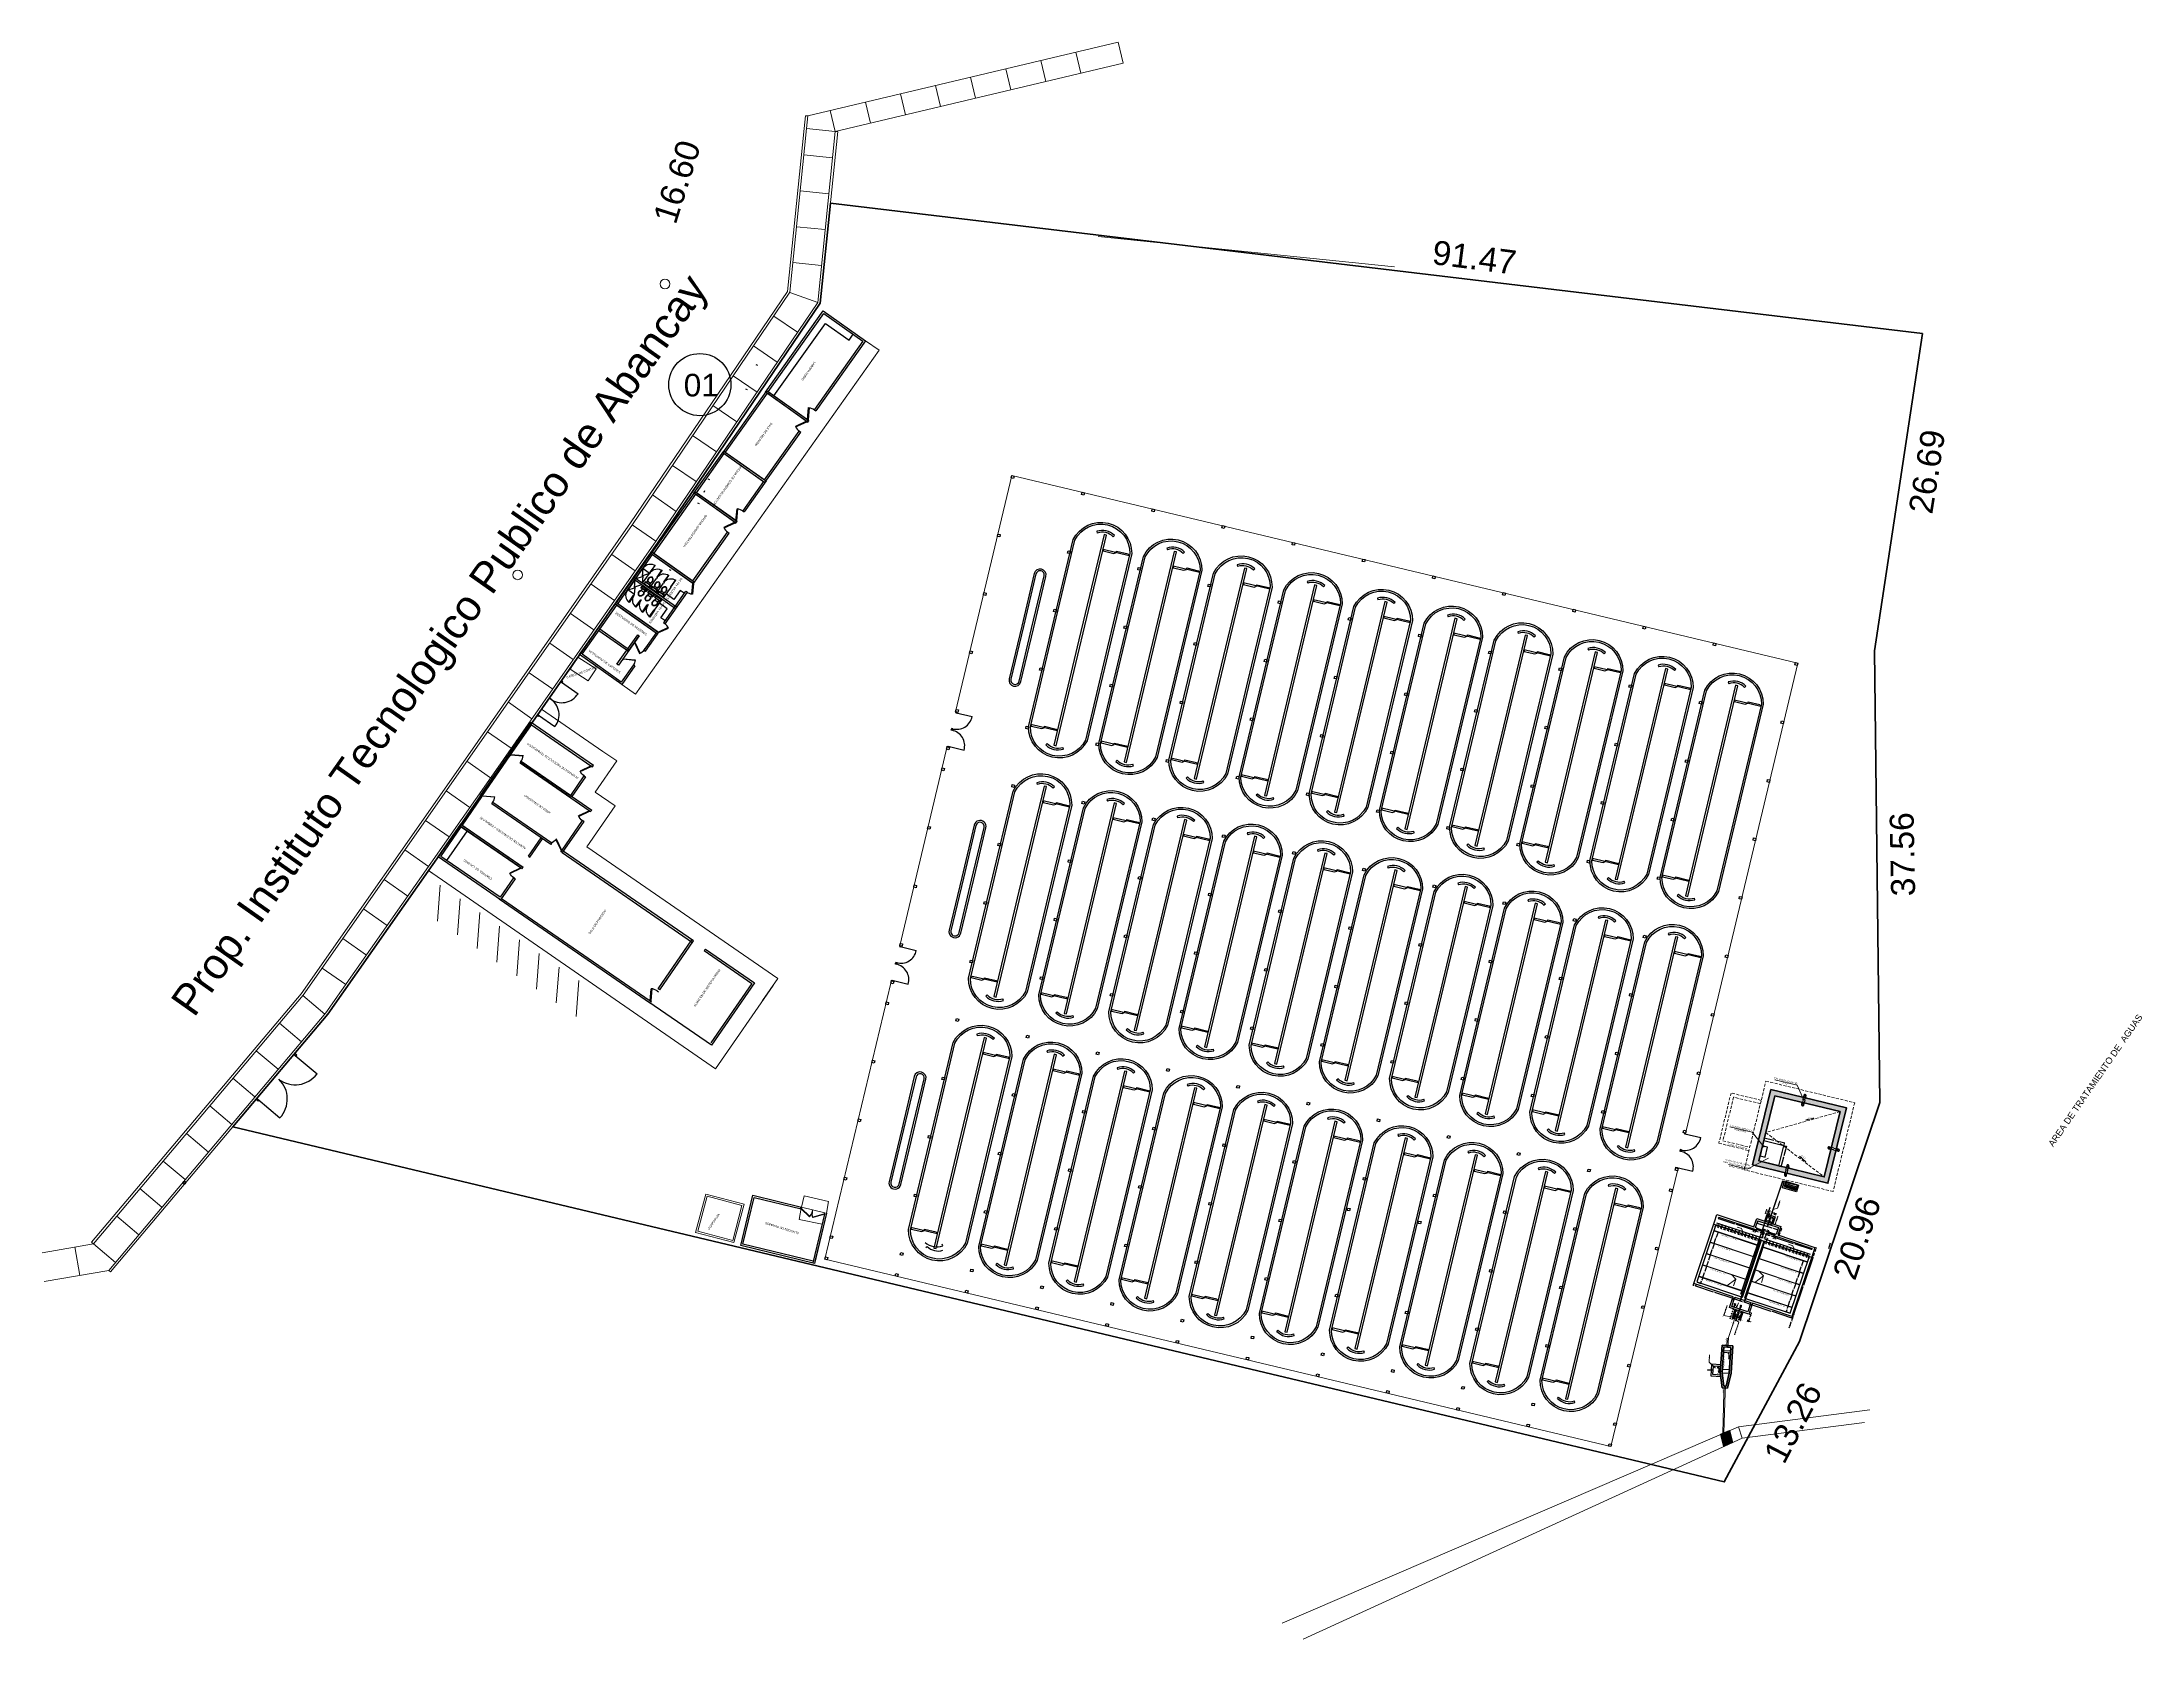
# Model space of a CAD drawing. Header units: metres. Extents: x 2572 to 5235, y 1556 to 2684.
# Drawn here: x 3303.8 to 3478.4, y 2254.4 to 2387.3 of the extents above; entities that cross this region are included whole.
import ezdxf

# ---------------------------------------------------------------- set-up
doc = ezdxf.new("R2010")
doc.units = ezdxf.units.M
for name, pattern in [('DASHDOTX2', [50.8, 25.4, -12.7, 0, -12.7]), ('DASHED2', [0.375, 0.25, -0.125]), ('HIDDEN2', [4.7625, 3.175, -1.5875])]:
    doc.linetypes.add(name, pattern=pattern)
for name, color, linetype, lineweight in [('0-CONCRETO 0.30mm', 146, 'Continuous', 30), ('0-COTAS', 7, 'Continuous', 5), ('0-LINEA01 0.00mm', 1, 'Continuous', 0), ('0-LINEA1 0.00mm', 1, 'Continuous', 0), ('0-LINEA2 0.25mm', 6, 'Continuous', 25), ('0-SOMBREADO', 252, 'Continuous', 0), ('0-TAPA METAL 0.15mm', 207, 'Continuous', 5), ('0-TEXTO 0.00mm', 7, 'Continuous', 5), ('0-TEXTO-0.05mm', 7, 'Continuous', 5), ('0-TUBERIA 0.00mm', 140, 'Continuous', 0), ('0-TUBERIAS 0.13mm', 140, 'Continuous', 13), ('0.09', 161, 'Continuous', 9), ('0_Linea 02', 250, 'Continuous', 0), ('0_Proyecciones', 251, 'DASHED2', 0), ('0_Texto', 7, 'Continuous', 0), ('ACERO LONG', 211, 'Continuous', 35), ('Cimientos', 1, 'Continuous', 50), ('COORD', 7, 'Continuous', 0), ('linea de piso', 140, 'Continuous', 13), ('PLUMA_0.05', 7, 'Continuous', 5), ('PLUMA_0.13', 6, 'Continuous', 35), ('PLUMA_0.15', 5, 'Continuous', 15), ('PLUMA_0.20', 3, 'Continuous', 20), ('PLUMA_0.25', 2, 'Continuous', 25), ('PLUMA_0.60', 1, 'Continuous', 60), ('ROTULO', 7, 'Continuous', 18), ('Structural - Grid_Pen_No__15', 214, 'Continuous', 25), ('TEXTOS 02', 241, 'Continuous', 20), ('VIGAS DE LOSA1', 190, 'Continuous', 9)]:
    doc.layers.add(name, color=color, linetype=linetype, lineweight=lineweight)
for name, color, linetype, lineweight, true_color in [('0_Concreto', 7, 'Continuous', 35, 0x3d3d3d), ('0_Cotas', 7, 'Continuous', 0, 0x2e2e2e), ('0_Hach Concreto', 7, 'Continuous', 0, 0x3d3d3d), ('0_Llamados', 7, 'Continuous', 0, 0x2b2b2b), ('0_Tuberia', 7, 'Continuous', 25, 0x0e4267), ('2D Drafting - General_Pen_No__102', 7, 'Continuous', 13, 0xcccccc)]:
    doc.layers.add(name, color=color, linetype=linetype, lineweight=lineweight, true_color=true_color)
for name, color, linetype in [('graf-02', 4, 'Continuous'), ('GRILLA', 7, 'Continuous'), ('SOMBREADO', 7, 'Continuous')]:
    doc.layers.add(name, color=color, linetype=linetype)
doc.styles.add('2mm', font='verdana.ttf', dxfattribs={"height": 8})
doc.styles.add('arial', font='arial.ttf')
doc.styles.add('OA-CDC', font='arial.ttf', dxfattribs={"height": 0.04})
doc.styles.get("Standard").update_dxf_attribs({"font": 'arial.ttf'})
doc.styles.add('T_COT_20', font='swisse.ttf', dxfattribs={"height": 0.025})
doc.styles.add('WMF-Arial0', font='arialbd.ttf')
doc.dimstyles.new('Dimensiones', dxfattribs={"dimtxt": 0.025, "dimasz": 0.015, "dimexe": 0.01, "dimexo": 0.04, "dimgap": 0.025, "dimtad": 0, "dimtih": 1, "dimtoh": 1, "dimzin": 0, "dimdsep": 46, "dimtxsty": 'arial', "dimblk": 'OBLIQUE', "dimcen": 2.5, "dimdle": 0.03, "dimclrd": 256, "dimclre": 256, "dimclrt": 256, "dimadec": 0, "dimazin": 0, "dimtfac": 1, "dimtmove": 0, "dimatfit": 1, "dimldrblk": 'ARCHTICK', "dimfxl": 1, "dimtolj": 1, "dimtzin": 0, "dimarcsym": 0})
doc.dimstyles.new('ESC 1 en 100', dxfattribs={"dimtxt": 0.05, "dimasz": 0.02, "dimexe": 0.01, "dimexo": 0.03, "dimgap": 0.01, "dimtad": 0, "dimtih": 1, "dimtoh": 1, "dimzin": 0, "dimdsep": 46, "dimtxsty": 'WMF-Arial0', "dimblk": 'DOT', "dimcen": 2.5, "dimdle": 0.03, "dimclrd": 256, "dimclre": 256, "dimclrt": 256, "dimazin": 0, "dimtfac": 1, "dimtmove": 0, "dimatfit": 1, "dimldrblk": 'DOT', "dimfxl": 0.04, "dimtolj": 1, "dimtzin": 0, "dimarcsym": 0})

# ---------------------------------------------------------------- blocks, each defined once
blk = doc.blocks.new('*U24')
for p, q in [((0, 0), (0, -5)), ((40, 0), (40, -5))]:
    blk.add_line(p, q)
blk.add_lwpolyline([(0, 0), (34.6, 20), (35.5, 18.5), (0.9, -1.5)], close=True)
blk.add_arc((0, 0), 40, 0, 30)
blk = doc.blocks.new('*U16')
for p, q in [((-8, 4), (-14, 6)), ((-14, -4), (-14, 4)), ((-9.5, 7), (-9.5, 10)), ((-9.5, 10), (-8.5, 10)), ((-8, 7), (-9.5, 7)), ((-8.5, 10), (-8.5, 8)), ((-8.5, 8), (-8, 8)), ((-8, -4), (-14, -6)), ((-6, -9.5), (-2, -9.5))]:
    blk.add_line(p, q)
blk.add_lwpolyline([(-8, -10.5), (0, -10.5), (0, 10.5), (-8, 10.5)], close=True)
for points in [[(-7, 8.5), (-7, -8.5)], [(-2, 9.5), (-6, 9.5)], [(-1, -8.5), (-1, 8.5)]]:
    blk.add_lwpolyline(points)
for centre, radius, start, end in [((-29, -0.1), 4, 164.96807, 195.24701), ((-21.6, -3.6), 12.2, 51.57665, 158.07897), ((-27.9, -0.1), 4, 155.83936, 204.37571), ((-21.8, -4.2), 11.3, 46.47526, 149.05436), ((-6.1, 8.6), 0.884, 81.97744, 188.23764), ((-1.9, 8.6), 0.884, 351.97744, 98.23764), ((-21.6, 3.5), 12.2, 202.13597, 308.63825), ((-21.8, 4.2), 11.3, 211.16055, 313.73963), ((-6.1, -8.6), 0.884, 171.97744, 278.23764), ((-1.9, -8.6), 0.884, 261.97744, 8.23764)]:
    blk.add_arc(centre, radius, start, end)
blk = doc.blocks.new('*U17')
for p, q in [((0, 0), (0, -100)), ((700, 0), (700, -100))]:
    blk.add_line(p, q)
blk.add_lwpolyline([(0, 0), (0, 700), (43.75, 700), (43.75, 0)], close=True)
blk.add_arc((0, 0), 700, 0, 90)
blk = doc.blocks.new('*U21')
for p, q in [((0, 0), (0, 100)), ((900, 0), (900, 100))]:
    blk.add_line(p, q)
blk.add_lwpolyline([(0, 0), (779, -450), (801, -412), (22, 38)], close=True)
blk.add_arc((0, 0), 900, 330, 0)
blk = doc.blocks.new('*U22')
for p, q in [((0, 0), (0, 100)), ((1000, 0), (1000, 100))]:
    blk.add_line(p, q)
blk.add_lwpolyline([(0, 0), (866, -500), (888, -462), (22, 38)], close=True)
blk.add_arc((0, 0), 1000, 330, 0)
blk = doc.blocks.new('*U23')
for p, q in [((0, 0), (0, 5)), ((40, 0), (40, 5))]:
    blk.add_line(p, q)
blk.add_lwpolyline([(0, 0), (34.6, -20), (35.5, -18.5), (0.9, 1.5)], close=True)
blk.add_arc((0, 0), 40, 330, 0)
blk = doc.blocks.new('_Dot')
at = {"layer": 'graf-02', "color": 0, "lineweight": -2}
blk.add_line((-0.5, 0), (-1, 0), dxfattribs=at)
at = {"layer": 'graf-02', "color": 0, "const_width": 0.5}
blk.add_lwpolyline([(-0.25, 0, 1), (0.25, 0, 1)], format="xyb", close=True, dxfattribs=at)
blk = doc.blocks.new('*D83')
at = {"layer": '0-COTAS', "lineweight": -2, "transparency": 16777216}
for p, q in [((3448.18, 2288.03), (3448.27, 2288)), ((3448.26, 2288.02), (3448.34, 2288.25)), ((3448.44, 2288.55), (3448.36, 2288.32)), ((3448.37, 2288.6), (3448.46, 2288.57))]:
    blk.add_line(p, q, dxfattribs=at)
at = {"layer": 'Defpoints', "color": 0, "transparency": 16777216}
for p in [(3448.15, 2288.04), (3448.34, 2288.61), (3448.45, 2288.57)]:
    blk.add_point(p, dxfattribs=at)
at = {"layer": '0-COTAS', "lineweight": -2, "transparency": 16777216, "xscale": 0.02, "yscale": 0.02, "zscale": 0.02}
for p, rotation in [((3448.26, 2288), 251.465520933511), ((3448.45, 2288.57), 71.46552093351099)]:
    blk.add_blockref('_Dot', p, dxfattribs=dict(at, rotation=rotation))
at = {"layer": '0-COTAS', "transparency": 16777216, "insert": (3448.35, 2288.28), "char_height": 0.05, "attachment_point": 5, "style": 'WMF-Arial0'}
blk.add_mtext('\\A1;0.60', dxfattribs=at)
blk = doc.blocks.new('*D35')
at = {"layer": '0-COTAS', "lineweight": -2, "transparency": 16777216}
for p, q in [((3447.87, 2289.84), (3447.85, 2289.84)), ((3447.87, 2289.72), (3447.91, 2289.84)), ((3447.88, 2289.83), (3447.87, 2289.84)), ((3448, 2289.79), (3447.9, 2289.83)), ((3447.96, 2289.69), (3448, 2289.8)), ((3448.02, 2289.79), (3448.04, 2289.78))]:
    blk.add_line(p, q, dxfattribs=at)
at = {"layer": 'Defpoints', "color": 0, "transparency": 16777216}
for p in [(3447.9, 2289.83), (3447.86, 2289.7), (3447.95, 2289.66)]:
    blk.add_point(p, dxfattribs=at)
at = {"layer": '0-COTAS', "lineweight": -2, "transparency": 16777216, "xscale": 0.02, "yscale": 0.02, "zscale": 0.02}
for p, rotation in [((3447.9, 2289.83), 341.4655210010615), ((3448, 2289.79), 161.4655210010615)]:
    blk.add_blockref('_Dot', p, dxfattribs=dict(at, rotation=rotation))
at = {"layer": '0-COTAS', "transparency": 16777216, "insert": (3447.77, 2289.84), "char_height": 0.05, "attachment_point": 5, "style": 'WMF-Arial0'}
blk.add_mtext('\\A1;0.10', dxfattribs=at)
blk = doc.blocks.new('*D36')
at = {"layer": '0-COTAS', "lineweight": -2, "transparency": 16777216}
for p, q in [((3447.4, 2289.91), (3447.43, 2289.99)), ((3447.45, 2289.98), (3447.5, 2289.96)), ((3447.88, 2289.83), (3447.65, 2289.91)), ((3447.87, 2289.72), (3447.91, 2289.84))]:
    blk.add_line(p, q, dxfattribs=at)
at = {"layer": 'Defpoints', "color": 0, "transparency": 16777216}
for p in [(3447.39, 2289.88), (3447.43, 2289.99), (3447.86, 2289.7)]:
    blk.add_point(p, dxfattribs=at)
at = {"layer": '0-COTAS', "lineweight": -2, "transparency": 16777216, "xscale": 0.02, "yscale": 0.02, "zscale": 0.02}
for p, rotation in [((3447.43, 2289.99), 161.4655210010615), ((3447.9, 2289.83), 341.4655210010615)]:
    blk.add_blockref('_Dot', p, dxfattribs=dict(at, rotation=rotation))
at = {"layer": '0-COTAS', "transparency": 16777216, "insert": (3447.58, 2289.94), "char_height": 0.05, "attachment_point": 5, "style": 'WMF-Arial0'}
blk.add_mtext('\\A1;0.50', dxfattribs=at)
blk = doc.blocks.new('*D37')
at = {"layer": '0-COTAS', "lineweight": -2, "transparency": 16777216}
for p, q in [((3447.32, 2290.02), (3447.3, 2290.03)), ((3447.31, 2289.94), (3447.34, 2290.03)), ((3447.43, 2289.99), (3447.33, 2290.02)), ((3447.43, 2289.99), (3447.33, 2290.02)), ((3447.38, 2290), (3447.4, 2290.06)), ((3447.4, 2290.06), (3447.42, 2290.06)), ((3447.4, 2289.91), (3447.43, 2289.99)), ((3447.45, 2289.98), (3447.47, 2289.97))]:
    blk.add_line(p, q, dxfattribs=at)
at = {"layer": 'Defpoints', "color": 0, "transparency": 16777216}
for p in [(3447.3, 2289.91), (3447.33, 2290.02), (3447.39, 2289.88)]:
    blk.add_point(p, dxfattribs=at)
at = {"layer": '0-COTAS', "lineweight": -2, "transparency": 16777216, "xscale": 0.02, "yscale": 0.02, "zscale": 0.02}
for p, rotation in [((3447.33, 2290.02), 341.4655210010615), ((3447.43, 2289.99), 161.4655210010615)]:
    blk.add_blockref('_Dot', p, dxfattribs=dict(at, rotation=rotation))
at = {"layer": '0-COTAS', "transparency": 16777216, "insert": (3447.5, 2290.06), "char_height": 0.05, "attachment_point": 5, "style": 'WMF-Arial0'}
blk.add_mtext('\\A1;0.10', dxfattribs=at)
blk = doc.blocks.new('*D84')
at = {"layer": '0-COTAS', "lineweight": -2, "transparency": 16777216}
for p, q in [((3447.14, 2288.1), (3447.12, 2288.1)), ((3447.19, 2288.17), (3447.16, 2288.08)), ((3447.16, 2288.09), (3447.3, 2288.04)), ((3447.33, 2288.12), (3447.3, 2288.03)), ((3447.32, 2288.04), (3447.34, 2288.03)), ((3447.34, 2288.03), (3447.36, 2288.03))]:
    blk.add_line(p, q, dxfattribs=at)
at = {"layer": 'Defpoints', "color": 0, "transparency": 16777216}
for p in [(3447.2, 2288.2), (3447.3, 2288.04), (3447.34, 2288.15)]:
    blk.add_point(p, dxfattribs=at)
at = {"layer": '0-COTAS', "lineweight": -2, "transparency": 16777216, "xscale": 0.02, "yscale": 0.02, "zscale": 0.02}
for p, rotation in [((3447.16, 2288.09), 341.4655210010615), ((3447.3, 2288.04), 161.4655210010615)]:
    blk.add_blockref('_Dot', p, dxfattribs=dict(at, rotation=rotation))
at = {"layer": '0-COTAS', "transparency": 16777216, "insert": (3447.44, 2288.03), "char_height": 0.05, "attachment_point": 5, "style": 'WMF-Arial0'}
blk.add_mtext('\\A1;0.15', dxfattribs=at)
blk = doc.blocks.new('*D85')
at = {"layer": '0-COTAS', "lineweight": -2, "transparency": 16777216}
for p, q in [((3447.33, 2288.12), (3447.3, 2288.03)), ((3447.32, 2288.04), (3447.47, 2287.99)), ((3447.76, 2287.89), (3447.62, 2287.94)), ((3447.81, 2287.96), (3447.78, 2287.87))]:
    blk.add_line(p, q, dxfattribs=at)
at = {"layer": 'Defpoints', "color": 0, "transparency": 16777216}
for p in [(3447.34, 2288.15), (3447.78, 2287.88), (3447.82, 2287.99)]:
    blk.add_point(p, dxfattribs=at)
at = {"layer": '0-COTAS', "lineweight": -2, "transparency": 16777216, "xscale": 0.02, "yscale": 0.02, "zscale": 0.02}
for p, rotation in [((3447.3, 2288.04), 161.4655210010615), ((3447.78, 2287.88), 341.4655210010615)]:
    blk.add_blockref('_Dot', p, dxfattribs=dict(at, rotation=rotation))
at = {"layer": '0-COTAS', "transparency": 16777216, "insert": (3447.54, 2287.96), "char_height": 0.05, "attachment_point": 5, "style": 'WMF-Arial0'}
blk.add_mtext('\\A1;0.50', dxfattribs=at)
blk = doc.blocks.new('*D86')
at = {"layer": '0-COTAS', "lineweight": -2, "transparency": 16777216}
for p, q in [((3447.76, 2287.89), (3447.74, 2287.9)), ((3447.81, 2287.96), (3447.78, 2287.87)), ((3447.78, 2287.88), (3447.92, 2287.83)), ((3447.78, 2287.88), (3447.92, 2287.83)), ((3447.81, 2287.75), (3447.79, 2287.75)), ((3447.85, 2287.86), (3447.81, 2287.75)), ((3447.95, 2287.91), (3447.92, 2287.83)), ((3447.94, 2287.83), (3447.96, 2287.82))]:
    blk.add_line(p, q, dxfattribs=at)
at = {"layer": 'Defpoints', "color": 0, "transparency": 16777216}
for p in [(3447.82, 2287.99), (3447.92, 2287.83), (3447.96, 2287.94)]:
    blk.add_point(p, dxfattribs=at)
at = {"layer": '0-COTAS', "lineweight": -2, "transparency": 16777216, "xscale": 0.02, "yscale": 0.02, "zscale": 0.02}
for p, rotation in [((3447.78, 2287.88), 341.4655210010615), ((3447.92, 2287.83), 161.4655210010615)]:
    blk.add_blockref('_Dot', p, dxfattribs=dict(at, rotation=rotation))
at = {"layer": '0-COTAS', "transparency": 16777216, "insert": (3447.72, 2287.75), "char_height": 0.05, "attachment_point": 5, "style": 'WMF-Arial0'}
blk.add_mtext('\\A1;0.15', dxfattribs=at)
blk = doc.blocks.new('*D38')
at = {"layer": '0-COTAS', "lineweight": -2, "transparency": 16777216}
for p, q in [((3447.9, 2287.84), (3447.88, 2287.85)), ((3447.95, 2287.91), (3447.92, 2287.83)), ((3447.92, 2287.83), (3448.06, 2287.79)), ((3447.92, 2287.83), (3448.06, 2287.79)), ((3447.96, 2287.7), (3447.94, 2287.7)), ((3447.99, 2287.81), (3447.96, 2287.7)), ((3448.09, 2287.87), (3448.06, 2287.78)), ((3448.08, 2287.78), (3448.1, 2287.77))]:
    blk.add_line(p, q, dxfattribs=at)
at = {"layer": 'Defpoints', "color": 0, "transparency": 16777216}
for p in [(3447.96, 2287.94), (3448.06, 2287.79), (3448.1, 2287.89)]:
    blk.add_point(p, dxfattribs=at)
at = {"layer": '0-COTAS', "lineweight": -2, "transparency": 16777216, "xscale": 0.02, "yscale": 0.02, "zscale": 0.02}
for p, rotation in [((3447.92, 2287.83), 341.4655210010615), ((3448.06, 2287.79), 161.4655210010615)]:
    blk.add_blockref('_Dot', p, dxfattribs=dict(at, rotation=rotation))
at = {"layer": '0-COTAS', "transparency": 16777216, "insert": (3447.86, 2287.7), "char_height": 0.05, "attachment_point": 5, "style": 'WMF-Arial0'}
blk.add_mtext('\\A1;0.15', dxfattribs=at)
blk = doc.blocks.new('*D39')
at = {"layer": '0-COTAS', "lineweight": -2, "transparency": 16777216}
for p, q in [((3448.09, 2287.87), (3448.06, 2287.78)), ((3448.08, 2287.78), (3449.43, 2287.33)), ((3450.94, 2286.82), (3449.58, 2287.28)), ((3450.98, 2286.9), (3450.95, 2286.81))]:
    blk.add_line(p, q, dxfattribs=at)
at = {"layer": 'Defpoints', "color": 0, "transparency": 16777216}
for p in [(3448.1, 2287.89), (3450.96, 2286.82), (3450.99, 2286.93)]:
    blk.add_point(p, dxfattribs=at)
at = {"layer": '0-COTAS', "lineweight": -2, "transparency": 16777216, "xscale": 0.02, "yscale": 0.02, "zscale": 0.02}
for p, rotation in [((3448.06, 2287.79), 161.4655210010615), ((3450.96, 2286.82), 341.4655210010615)]:
    blk.add_blockref('_Dot', p, dxfattribs=dict(at, rotation=rotation))
at = {"layer": '0-COTAS', "transparency": 16777216, "insert": (3449.51, 2287.3), "char_height": 0.05, "attachment_point": 5, "style": 'WMF-Arial0'}
blk.add_mtext('\\A1;3.05', dxfattribs=at)
blk = doc.blocks.new('*D87')
at = {"layer": '0-COTAS', "lineweight": -2, "transparency": 16777216}
for p, q in [((3446.95, 2288.16), (3446.94, 2288.17)), ((3447, 2288.23), (3446.97, 2288.14)), ((3446.97, 2288.15), (3446.99, 2288.15)), ((3447.16, 2288.09), (3447.14, 2288.1)), ((3447.19, 2288.17), (3447.16, 2288.08)), ((3447.18, 2288.08), (3447.2, 2288.08))]:
    blk.add_line(p, q, dxfattribs=at)
at = {"layer": 'Defpoints', "color": 0, "transparency": 16777216}
for p in [(3446.97, 2288.15), (3447.01, 2288.26), (3447.2, 2288.2)]:
    blk.add_point(p, dxfattribs=at)
at = {"layer": '0-COTAS', "lineweight": -2, "transparency": 16777216, "xscale": 0.02, "yscale": 0.02, "zscale": 0.02}
for p, rotation in [((3446.97, 2288.15), 341.4655210010615), ((3447.16, 2288.09), 161.4655210010615)]:
    blk.add_blockref('_Dot', p, dxfattribs=dict(at, rotation=rotation))
at = {"layer": '0-COTAS', "transparency": 16777216, "insert": (3447.07, 2288.12), "char_height": 0.05, "attachment_point": 5, "style": 'WMF-Arial0'}
blk.add_mtext('\\A1;0.20', dxfattribs=at)
blk = doc.blocks.new('*D88')
at = {"layer": '0-COTAS', "lineweight": -2, "transparency": 16777216}
for p, q in [((3446.81, 2288.21), (3446.79, 2288.21)), ((3446.86, 2288.28), (3446.83, 2288.19)), ((3446.97, 2288.15), (3446.83, 2288.2)), ((3446.97, 2288.15), (3446.83, 2288.2)), ((3446.86, 2288.07), (3446.84, 2288.07)), ((3446.9, 2288.18), (3446.86, 2288.07)), ((3447, 2288.23), (3446.97, 2288.14)), ((3446.99, 2288.15), (3447.01, 2288.14))]:
    blk.add_line(p, q, dxfattribs=at)
at = {"layer": 'Defpoints', "color": 0, "transparency": 16777216}
for p in [(3446.83, 2288.2), (3446.87, 2288.31), (3447.01, 2288.26)]:
    blk.add_point(p, dxfattribs=at)
at = {"layer": '0-COTAS', "lineweight": -2, "transparency": 16777216, "xscale": 0.02, "yscale": 0.02, "zscale": 0.02}
for p, rotation in [((3446.83, 2288.2), 341.4655210010615), ((3446.97, 2288.15), 161.4655210010615)]:
    blk.add_blockref('_Dot', p, dxfattribs=dict(at, rotation=rotation))
at = {"layer": '0-COTAS', "transparency": 16777216, "insert": (3446.77, 2288.07), "char_height": 0.05, "attachment_point": 5, "style": 'WMF-Arial0'}
blk.add_mtext('\\A1;0.15', dxfattribs=at)
blk = doc.blocks.new('*D89')
at = {"layer": '0-COTAS', "lineweight": -2, "transparency": 16777216}
for p, q in [((3446.38, 2288.44), (3446.35, 2288.35)), ((3446.38, 2288.35), (3446.52, 2288.31)), ((3446.81, 2288.21), (3446.67, 2288.25)), ((3446.86, 2288.28), (3446.83, 2288.19))]:
    blk.add_line(p, q, dxfattribs=at)
at = {"layer": 'Defpoints', "color": 0, "transparency": 16777216}
for p in [(3446.36, 2288.36), (3446.39, 2288.47), (3446.87, 2288.31)]:
    blk.add_point(p, dxfattribs=at)
at = {"layer": '0-COTAS', "lineweight": -2, "transparency": 16777216, "xscale": 0.02, "yscale": 0.02, "zscale": 0.02}
for p, rotation in [((3446.36, 2288.36), 161.4655210010615), ((3446.83, 2288.2), 341.4655210010615)]:
    blk.add_blockref('_Dot', p, dxfattribs=dict(at, rotation=rotation))
at = {"layer": '0-COTAS', "transparency": 16777216, "insert": (3446.59, 2288.28), "char_height": 0.05, "attachment_point": 5, "style": 'WMF-Arial0'}
blk.add_mtext('\\A1;0.50', dxfattribs=at)
blk = doc.blocks.new('*D90')
at = {"layer": '0-COTAS', "lineweight": -2, "transparency": 16777216}
for p, q in [((3446.2, 2288.41), (3446.18, 2288.42)), ((3446.24, 2288.49), (3446.21, 2288.4)), ((3446.36, 2288.36), (3446.21, 2288.41)), ((3446.36, 2288.36), (3446.21, 2288.41)), ((3446.25, 2288.27), (3446.23, 2288.27)), ((3446.29, 2288.38), (3446.25, 2288.27)), ((3446.38, 2288.44), (3446.35, 2288.35)), ((3446.38, 2288.35), (3446.39, 2288.35))]:
    blk.add_line(p, q, dxfattribs=at)
at = {"layer": 'Defpoints', "color": 0, "transparency": 16777216}
for p in [(3446.21, 2288.41), (3446.25, 2288.51), (3446.39, 2288.47)]:
    blk.add_point(p, dxfattribs=at)
at = {"layer": '0-COTAS', "lineweight": -2, "transparency": 16777216, "xscale": 0.02, "yscale": 0.02, "zscale": 0.02}
for p, rotation in [((3446.21, 2288.41), 341.4655210010615), ((3446.36, 2288.36), 161.4655210010615)]:
    blk.add_blockref('_Dot', p, dxfattribs=dict(at, rotation=rotation))
at = {"layer": '0-COTAS', "transparency": 16777216, "insert": (3446.15, 2288.27), "char_height": 0.05, "attachment_point": 5, "style": 'WMF-Arial0'}
blk.add_mtext('\\A1;0.15', dxfattribs=at)
blk = doc.blocks.new('*D40')
at = {"layer": '0-COTAS', "lineweight": -2, "transparency": 16777216}
for p, q in [((3446.05, 2288.46), (3446.03, 2288.47)), ((3446.1, 2288.53), (3446.07, 2288.45)), ((3446.21, 2288.41), (3446.07, 2288.45)), ((3446.21, 2288.41), (3446.07, 2288.45)), ((3446.11, 2288.32), (3446.09, 2288.32)), ((3446.14, 2288.43), (3446.11, 2288.32)), ((3446.24, 2288.49), (3446.21, 2288.4)), ((3446.23, 2288.4), (3446.25, 2288.39))]:
    blk.add_line(p, q, dxfattribs=at)
at = {"layer": 'Defpoints', "color": 0, "transparency": 16777216}
for p in [(3446.07, 2288.45), (3446.11, 2288.56), (3446.25, 2288.51)]:
    blk.add_point(p, dxfattribs=at)
at = {"layer": '0-COTAS', "lineweight": -2, "transparency": 16777216, "xscale": 0.02, "yscale": 0.02, "zscale": 0.02}
for p, rotation in [((3446.07, 2288.45), 341.4655210010615), ((3446.21, 2288.41), 161.4655210010615)]:
    blk.add_blockref('_Dot', p, dxfattribs=dict(at, rotation=rotation))
at = {"layer": '0-COTAS', "transparency": 16777216, "insert": (3446.01, 2288.32), "char_height": 0.05, "attachment_point": 5, "style": 'WMF-Arial0'}
blk.add_mtext('\\A1;0.15', dxfattribs=at)
blk = doc.blocks.new('*D41')
at = {"layer": '0-COTAS', "lineweight": -2, "transparency": 16777216}
for p, q in [((3443.21, 2289.5), (3443.18, 2289.41)), ((3443.2, 2289.42), (3444.55, 2288.96)), ((3446.05, 2288.46), (3444.7, 2288.91)), ((3446.1, 2288.53), (3446.07, 2288.45))]:
    blk.add_line(p, q, dxfattribs=at)
at = {"layer": 'Defpoints', "color": 0, "transparency": 16777216}
for p in [(3443.18, 2289.42), (3443.22, 2289.53), (3446.11, 2288.56)]:
    blk.add_point(p, dxfattribs=at)
at = {"layer": '0-COTAS', "lineweight": -2, "transparency": 16777216, "xscale": 0.02, "yscale": 0.02, "zscale": 0.02}
for p, rotation in [((3443.18, 2289.42), 161.4655210010615), ((3446.07, 2288.45), 341.4655210010615)]:
    blk.add_blockref('_Dot', p, dxfattribs=dict(at, rotation=rotation))
at = {"layer": '0-COTAS', "transparency": 16777216, "insert": (3444.63, 2288.94), "char_height": 0.05, "attachment_point": 5, "style": 'WMF-Arial0'}
blk.add_mtext('\\A1;3.05', dxfattribs=at)
blk = doc.blocks.new('*D91')
at = {"layer": '0-COTAS', "lineweight": -2, "transparency": 16777216}
for p, q in [((3446.92, 2288.48), (3446.95, 2288.55)), ((3446.96, 2288.53), (3447.11, 2288.48)), ((3447.4, 2288.39), (3447.26, 2288.43)), ((3447.4, 2288.32), (3447.42, 2288.39))]:
    blk.add_line(p, q, dxfattribs=at)
at = {"layer": 'Defpoints', "color": 0, "transparency": 16777216}
for p in [(3446.91, 2288.45), (3446.94, 2288.54), (3447.39, 2288.29)]:
    blk.add_point(p, dxfattribs=at)
at = {"layer": '0-COTAS', "lineweight": -2, "transparency": 16777216, "xscale": 0.02, "yscale": 0.02, "zscale": 0.02}
for p, rotation in [((3446.94, 2288.54), 161.4655210010615), ((3447.42, 2288.38), 341.4655210010615)]:
    blk.add_blockref('_Dot', p, dxfattribs=dict(at, rotation=rotation))
at = {"layer": '0-COTAS', "transparency": 16777216, "insert": (3447.18, 2288.46), "char_height": 0.05, "attachment_point": 5, "style": 'WMF-Arial0'}
blk.add_mtext('\\A1;0.50', dxfattribs=at)
blk = doc.blocks.new('*D92')
at = {"layer": '0-COTAS', "lineweight": -2, "transparency": 16777216}
for p, q in [((3446.48, 2289.2), (3446.42, 2289.02)), ((3446.44, 2289.03), (3447.64, 2288.63)), ((3448.11, 2288.47), (3447.79, 2288.58)), ((3448.19, 2288.63), (3448.13, 2288.45))]:
    blk.add_line(p, q, dxfattribs=at)
at = {"layer": 'Defpoints', "color": 0, "transparency": 16777216}
for p in [(3446.42, 2289.03), (3446.49, 2289.23), (3448.2, 2288.65)]:
    blk.add_point(p, dxfattribs=at)
at = {"layer": '0-COTAS', "lineweight": -2, "transparency": 16777216, "xscale": 0.02, "yscale": 0.02, "zscale": 0.02}
for p, rotation in [((3446.42, 2289.03), 161.4655210010615), ((3448.13, 2288.46), 341.4655210010615)]:
    blk.add_blockref('_Dot', p, dxfattribs=dict(at, rotation=rotation))
at = {"layer": '0-COTAS', "transparency": 16777216, "insert": (3447.71, 2288.6), "char_height": 0.05, "attachment_point": 5, "style": 'WMF-Arial0'}
blk.add_mtext('\\A1;1.80', dxfattribs=at)
blk = doc.blocks.new('*D93')
at = {"layer": '0-COTAS', "lineweight": -2, "transparency": 16777216}
for p, q in [((3451.05, 2286.38), (3451.13, 2286.35)), ((3451.13, 2286.37), (3451.19, 2286.56)), ((3451.21, 2286.85), (3451.29, 2286.83)), ((3451.27, 2286.81), (3451.21, 2286.63))]:
    blk.add_line(p, q, dxfattribs=at)
at = {"layer": 'Defpoints', "color": 0, "transparency": 16777216}
for p in [(3451.02, 2286.39), (3451.12, 2286.35), (3451.18, 2286.86)]:
    blk.add_point(p, dxfattribs=at)
at = {"layer": '0-COTAS', "lineweight": -2, "transparency": 16777216, "xscale": 0.02, "yscale": 0.02, "zscale": 0.02}
for p, rotation in [((3451.12, 2286.35), 251.465520933511), ((3451.28, 2286.83), 71.46552093351097)]:
    blk.add_blockref('_Dot', p, dxfattribs=dict(at, rotation=rotation))
at = {"layer": '0-COTAS', "transparency": 16777216, "insert": (3451.2, 2286.59), "char_height": 0.05, "attachment_point": 5, "style": 'WMF-Arial0'}
blk.add_mtext('\\A1;0.50', dxfattribs=at)
blk = doc.blocks.new('*D94')
at = {"layer": '0-COTAS', "lineweight": -2, "transparency": 16777216}
for p, q in [((3451.05, 2286.38), (3451.13, 2286.35)), ((3451.11, 2286.34), (3451.1, 2286.3)), ((3450.99, 2286.19), (3451.07, 2286.16)), ((3451.06, 2286.18), (3451.08, 2286.22))]:
    blk.add_line(p, q, dxfattribs=at)
at = {"layer": 'Defpoints', "color": 0, "transparency": 16777216}
for p in [(3451.02, 2286.39), (3450.96, 2286.2), (3451.06, 2286.16)]:
    blk.add_point(p, dxfattribs=at)
at = {"layer": '0-COTAS', "lineweight": -2, "transparency": 16777216, "xscale": 0.02, "yscale": 0.02, "zscale": 0.02}
for p, rotation in [((3451.12, 2286.35), 71.46552093351097), ((3451.06, 2286.16), 251.465520933511)]:
    blk.add_blockref('_Dot', p, dxfattribs=dict(at, rotation=rotation))
at = {"layer": '0-COTAS', "transparency": 16777216, "insert": (3451.09, 2286.26), "char_height": 0.05, "attachment_point": 5, "style": 'WMF-Arial0'}
blk.add_mtext('\\A1;0.20', dxfattribs=at)
blk = doc.blocks.new('*D95')
at = {"layer": '0-COTAS', "lineweight": -2, "transparency": 16777216}
for p, q in [((3451.05, 2286.15), (3450.27, 2283.83)), ((3450.99, 2286.19), (3451.07, 2286.16)), ((3449.47, 2281.44), (3450.25, 2283.76)), ((3449.4, 2281.45), (3449.48, 2281.42))]:
    blk.add_line(p, q, dxfattribs=at)
at = {"layer": 'Defpoints', "color": 0, "transparency": 16777216}
for p in [(3450.96, 2286.2), (3449.37, 2281.46), (3449.47, 2281.42)]:
    blk.add_point(p, dxfattribs=at)
at = {"layer": '0-COTAS', "lineweight": -2, "transparency": 16777216, "xscale": 0.02, "yscale": 0.02, "zscale": 0.02}
for p, rotation in [((3451.06, 2286.16), 71.46552093351097), ((3449.47, 2281.42), 251.465520933511)]:
    blk.add_blockref('_Dot', p, dxfattribs=dict(at, rotation=rotation))
at = {"layer": '0-COTAS', "transparency": 16777216, "insert": (3450.26, 2283.79), "char_height": 0.05, "attachment_point": 5, "style": 'WMF-Arial0'}
blk.add_mtext('\\A1;5.00', dxfattribs=at)
blk = doc.blocks.new('*D96')
at = {"layer": '0-COTAS', "lineweight": -2, "transparency": 16777216}
for p, q in [((3449.33, 2281.26), (3449.41, 2281.23)), ((3449.4, 2281.45), (3449.48, 2281.42)), ((3449.41, 2281.25), (3449.42, 2281.29)), ((3449.46, 2281.41), (3449.45, 2281.37))]:
    blk.add_line(p, q, dxfattribs=at)
at = {"layer": 'Defpoints', "color": 0, "transparency": 16777216}
for p in [(3449.31, 2281.27), (3449.37, 2281.46), (3449.4, 2281.23)]:
    blk.add_point(p, dxfattribs=at)
at = {"layer": '0-COTAS', "lineweight": -2, "transparency": 16777216, "xscale": 0.02, "yscale": 0.02, "zscale": 0.02}
for p, rotation in [((3449.4, 2281.23), 251.465520933511), ((3449.47, 2281.42), 71.46552093351097)]:
    blk.add_blockref('_Dot', p, dxfattribs=dict(at, rotation=rotation))
at = {"layer": '0-COTAS', "transparency": 16777216, "insert": (3449.44, 2281.33), "char_height": 0.05, "attachment_point": 5, "style": 'WMF-Arial0'}
blk.add_mtext('\\A1;0.20', dxfattribs=at)
blk = doc.blocks.new('*D97')
at = {"layer": '0-COTAS', "lineweight": -2, "transparency": 16777216}
for p, q in [((3451.21, 2286.85), (3451.29, 2286.83)), ((3451.26, 2286.99), (3451.34, 2286.97)), ((3451.29, 2286.85), (3451.29, 2286.86)), ((3451.32, 2286.95), (3451.32, 2286.94))]:
    blk.add_line(p, q, dxfattribs=at)
at = {"layer": 'Defpoints', "color": 0, "transparency": 16777216}
for p in [(3451.18, 2286.86), (3451.23, 2287), (3451.33, 2286.97)]:
    blk.add_point(p, dxfattribs=at)
at = {"layer": '0-COTAS', "lineweight": -2, "transparency": 16777216, "xscale": 0.02, "yscale": 0.02, "zscale": 0.02}
for p, rotation in [((3451.28, 2286.83), 251.465520933511), ((3451.33, 2286.97), 71.46552093351099)]:
    blk.add_blockref('_Dot', p, dxfattribs=dict(at, rotation=rotation))
at = {"layer": '0-COTAS', "transparency": 16777216, "insert": (3451.3, 2286.9), "char_height": 0.05, "attachment_point": 5, "style": 'WMF-Arial0'}
blk.add_mtext('\\A1;0.15', dxfattribs=at)
blk = doc.blocks.new('*D98')
at = {"layer": '0-COTAS', "lineweight": -2, "transparency": 16777216}
for p, q in [((3450.57, 2286.3), (3450.54, 2286.2)), ((3450.52, 2286.21), (3450.5, 2286.22)), ((3450.54, 2286.2), (3450.56, 2286.2)), ((3450.73, 2286.14), (3450.71, 2286.15)), ((3450.76, 2286.23), (3450.73, 2286.13)), ((3450.75, 2286.13), (3450.77, 2286.13))]:
    blk.add_line(p, q, dxfattribs=at)
at = {"layer": 'Defpoints', "color": 0, "transparency": 16777216}
for p in [(3450.58, 2286.33), (3450.54, 2286.2), (3450.77, 2286.26)]:
    blk.add_point(p, dxfattribs=at)
at = {"layer": '0-COTAS', "lineweight": -2, "transparency": 16777216, "xscale": 0.02, "yscale": 0.02, "zscale": 0.02}
for p, rotation in [((3450.54, 2286.2), 341.4655210010615), ((3450.73, 2286.14), 161.4655210010615)]:
    blk.add_blockref('_Dot', p, dxfattribs=dict(at, rotation=rotation))
at = {"layer": '0-COTAS', "transparency": 16777216, "insert": (3450.63, 2286.17), "char_height": 0.05, "attachment_point": 5, "style": 'WMF-Arial0'}
blk.add_mtext('\\A1;0.20', dxfattribs=at)
blk = doc.blocks.new('*D99')
at = {"layer": '0-COTAS', "lineweight": -2, "transparency": 16777216}
for p, q in [((3450.29, 2286.39), (3450.25, 2286.29)), ((3450.27, 2286.29), (3450.32, 2286.28)), ((3450.57, 2286.3), (3450.54, 2286.2)), ((3450.52, 2286.21), (3450.47, 2286.23))]:
    blk.add_line(p, q, dxfattribs=at)
at = {"layer": 'Defpoints', "color": 0, "transparency": 16777216}
for p in [(3450.25, 2286.3), (3450.29, 2286.42), (3450.58, 2286.33)]:
    blk.add_point(p, dxfattribs=at)
at = {"layer": '0-COTAS', "lineweight": -2, "transparency": 16777216, "xscale": 0.02, "yscale": 0.02, "zscale": 0.02}
for p, rotation in [((3450.25, 2286.3), 161.4655210010615), ((3450.54, 2286.2), 341.4655210010615)]:
    blk.add_blockref('_Dot', p, dxfattribs=dict(at, rotation=rotation))
at = {"layer": '0-COTAS', "transparency": 16777216, "insert": (3450.4, 2286.25), "char_height": 0.05, "attachment_point": 5, "style": 'WMF-Arial0'}
blk.add_mtext('\\A1;0.30', dxfattribs=at)
blk = doc.blocks.new('*D100')
at = {"layer": '0-COTAS', "lineweight": -2, "transparency": 16777216}
for p, q in [((3450, 2286.49), (3449.97, 2286.39)), ((3449.99, 2286.39), (3450.04, 2286.37)), ((3450.24, 2286.31), (3450.19, 2286.32)), ((3450.29, 2286.39), (3450.25, 2286.29))]:
    blk.add_line(p, q, dxfattribs=at)
at = {"layer": 'Defpoints', "color": 0, "transparency": 16777216}
for p in [(3449.97, 2286.4), (3450.01, 2286.52), (3450.29, 2286.42)]:
    blk.add_point(p, dxfattribs=at)
at = {"layer": '0-COTAS', "lineweight": -2, "transparency": 16777216, "xscale": 0.02, "yscale": 0.02, "zscale": 0.02}
for p, rotation in [((3449.97, 2286.4), 161.4655210010615), ((3450.25, 2286.3), 341.4655210010615)]:
    blk.add_blockref('_Dot', p, dxfattribs=dict(at, rotation=rotation))
at = {"layer": '0-COTAS', "transparency": 16777216, "insert": (3450.11, 2286.35), "char_height": 0.05, "attachment_point": 5, "style": 'WMF-Arial0'}
blk.add_mtext('\\A1;0.30', dxfattribs=at)
blk = doc.blocks.new('*D101')
at = {"layer": '0-COTAS', "lineweight": -2, "transparency": 16777216}
for p, q in [((3449.72, 2286.58), (3449.68, 2286.48)), ((3449.7, 2286.48), (3449.75, 2286.47)), ((3449.95, 2286.4), (3449.9, 2286.42)), ((3450, 2286.49), (3449.97, 2286.39))]:
    blk.add_line(p, q, dxfattribs=at)
at = {"layer": 'Defpoints', "color": 0, "transparency": 16777216}
for p in [(3449.69, 2286.49), (3449.73, 2286.61), (3450.01, 2286.52)]:
    blk.add_point(p, dxfattribs=at)
at = {"layer": '0-COTAS', "lineweight": -2, "transparency": 16777216, "xscale": 0.02, "yscale": 0.02, "zscale": 0.02}
for p, rotation in [((3449.69, 2286.49), 161.4655210010615), ((3449.97, 2286.4), 341.4655210010615)]:
    blk.add_blockref('_Dot', p, dxfattribs=dict(at, rotation=rotation))
at = {"layer": '0-COTAS', "transparency": 16777216, "insert": (3449.83, 2286.44), "char_height": 0.05, "attachment_point": 5, "style": 'WMF-Arial0'}
blk.add_mtext('\\A1;0.30', dxfattribs=at)
blk = doc.blocks.new('*D102')
at = {"layer": '0-COTAS', "lineweight": -2, "transparency": 16777216}
for p, q in [((3449.43, 2286.68), (3449.4, 2286.58)), ((3449.42, 2286.58), (3449.47, 2286.56)), ((3449.67, 2286.5), (3449.62, 2286.51)), ((3449.72, 2286.58), (3449.68, 2286.48))]:
    blk.add_line(p, q, dxfattribs=at)
at = {"layer": 'Defpoints', "color": 0, "transparency": 16777216}
for p in [(3449.4, 2286.59), (3449.44, 2286.71), (3449.73, 2286.61)]:
    blk.add_point(p, dxfattribs=at)
at = {"layer": '0-COTAS', "lineweight": -2, "transparency": 16777216, "xscale": 0.02, "yscale": 0.02, "zscale": 0.02}
for p, rotation in [((3449.4, 2286.59), 161.4655210010615), ((3449.69, 2286.49), 341.4655210010615)]:
    blk.add_blockref('_Dot', p, dxfattribs=dict(at, rotation=rotation))
at = {"layer": '0-COTAS', "transparency": 16777216, "insert": (3449.54, 2286.54), "char_height": 0.05, "attachment_point": 5, "style": 'WMF-Arial0'}
blk.add_mtext('\\A1;0.30', dxfattribs=at)
blk = doc.blocks.new('*D103')
at = {"layer": '0-COTAS', "lineweight": -2, "transparency": 16777216}
for p, q in [((3449.15, 2286.77), (3449.11, 2286.67)), ((3449.14, 2286.68), (3449.18, 2286.66)), ((3449.38, 2286.59), (3449.33, 2286.61)), ((3449.43, 2286.68), (3449.4, 2286.58))]:
    blk.add_line(p, q, dxfattribs=at)
at = {"layer": 'Defpoints', "color": 0, "transparency": 16777216}
for p in [(3449.12, 2286.68), (3449.16, 2286.8), (3449.44, 2286.71)]:
    blk.add_point(p, dxfattribs=at)
at = {"layer": '0-COTAS', "lineweight": -2, "transparency": 16777216, "xscale": 0.02, "yscale": 0.02, "zscale": 0.02}
for p, rotation in [((3449.12, 2286.68), 161.4655210010615), ((3449.4, 2286.59), 341.4655210010615)]:
    blk.add_blockref('_Dot', p, dxfattribs=dict(at, rotation=rotation))
at = {"layer": '0-COTAS', "transparency": 16777216, "insert": (3449.26, 2286.63), "char_height": 0.05, "attachment_point": 5, "style": 'WMF-Arial0'}
blk.add_mtext('\\A1;0.30', dxfattribs=at)
blk = doc.blocks.new('*D43')
at = {"layer": '0-COTAS', "lineweight": -2, "transparency": 16777216}
for p, q in [((3448.86, 2286.87), (3448.83, 2286.77)), ((3448.85, 2286.77), (3448.9, 2286.75)), ((3449.1, 2286.69), (3449.05, 2286.7)), ((3449.15, 2286.77), (3449.11, 2286.67))]:
    blk.add_line(p, q, dxfattribs=at)
at = {"layer": 'Defpoints', "color": 0, "transparency": 16777216}
for p in [(3448.83, 2286.78), (3448.87, 2286.9), (3449.16, 2286.8)]:
    blk.add_point(p, dxfattribs=at)
at = {"layer": '0-COTAS', "lineweight": -2, "transparency": 16777216, "xscale": 0.02, "yscale": 0.02, "zscale": 0.02}
for p, rotation in [((3448.83, 2286.78), 161.4655210010615), ((3449.12, 2286.68), 341.4655210010615)]:
    blk.add_blockref('_Dot', p, dxfattribs=dict(at, rotation=rotation))
at = {"layer": '0-COTAS', "transparency": 16777216, "insert": (3448.97, 2286.73), "char_height": 0.05, "attachment_point": 5, "style": 'WMF-Arial0'}
blk.add_mtext('\\A1;0.30', dxfattribs=at)
blk = doc.blocks.new('*D44')
at = {"layer": '0-COTAS', "lineweight": -2, "transparency": 16777216}
for p, q in [((3448.58, 2286.96), (3448.54, 2286.86)), ((3448.57, 2286.87), (3448.62, 2286.85)), ((3448.81, 2286.78), (3448.76, 2286.8)), ((3448.86, 2286.87), (3448.83, 2286.77))]:
    blk.add_line(p, q, dxfattribs=at)
at = {"layer": 'Defpoints', "color": 0, "transparency": 16777216}
for p in [(3448.55, 2286.87), (3448.59, 2286.99), (3448.87, 2286.9)]:
    blk.add_point(p, dxfattribs=at)
at = {"layer": '0-COTAS', "lineweight": -2, "transparency": 16777216, "xscale": 0.02, "yscale": 0.02, "zscale": 0.02}
for p, rotation in [((3448.55, 2286.87), 161.4655210010615), ((3448.83, 2286.78), 341.4655210010615)]:
    blk.add_blockref('_Dot', p, dxfattribs=dict(at, rotation=rotation))
at = {"layer": '0-COTAS', "transparency": 16777216, "insert": (3448.69, 2286.82), "char_height": 0.05, "attachment_point": 5, "style": 'WMF-Arial0'}
blk.add_mtext('\\A1;0.30', dxfattribs=at)
blk = doc.blocks.new('*D45')
at = {"layer": '0-COTAS', "lineweight": -2, "transparency": 16777216}
for p, q in [((3448.29, 2287.06), (3448.26, 2286.96)), ((3448.28, 2286.96), (3448.33, 2286.95)), ((3448.53, 2286.88), (3448.48, 2286.89)), ((3448.58, 2286.96), (3448.54, 2286.86))]:
    blk.add_line(p, q, dxfattribs=at)
at = {"layer": 'Defpoints', "color": 0, "transparency": 16777216}
for p in [(3448.26, 2286.97), (3448.3, 2287.09), (3448.59, 2286.99)]:
    blk.add_point(p, dxfattribs=at)
at = {"layer": '0-COTAS', "lineweight": -2, "transparency": 16777216, "xscale": 0.02, "yscale": 0.02, "zscale": 0.02}
for p, rotation in [((3448.26, 2286.97), 161.4655210010615), ((3448.55, 2286.87), 341.4655210010615)]:
    blk.add_blockref('_Dot', p, dxfattribs=dict(at, rotation=rotation))
at = {"layer": '0-COTAS', "transparency": 16777216, "insert": (3448.41, 2286.92), "char_height": 0.05, "attachment_point": 5, "style": 'WMF-Arial0'}
blk.add_mtext('\\A1;0.30', dxfattribs=at)
blk = doc.blocks.new('*D46')
at = {"layer": '0-COTAS', "lineweight": -2, "transparency": 16777216}
for p, q in [((3448.01, 2287.15), (3447.98, 2287.05)), ((3448, 2287.06), (3448.05, 2287.04)), ((3448.24, 2286.97), (3448.2, 2286.99)), ((3448.29, 2287.06), (3448.26, 2286.96))]:
    blk.add_line(p, q, dxfattribs=at)
at = {"layer": 'Defpoints', "color": 0, "transparency": 16777216}
for p in [(3447.98, 2287.06), (3448.02, 2287.18), (3448.3, 2287.09)]:
    blk.add_point(p, dxfattribs=at)
at = {"layer": '0-COTAS', "lineweight": -2, "transparency": 16777216, "xscale": 0.02, "yscale": 0.02, "zscale": 0.02}
for p, rotation in [((3447.98, 2287.06), 161.4655210010615), ((3448.26, 2286.97), 341.4655210010615)]:
    blk.add_blockref('_Dot', p, dxfattribs=dict(at, rotation=rotation))
at = {"layer": '0-COTAS', "transparency": 16777216, "insert": (3448.12, 2287.02), "char_height": 0.05, "attachment_point": 5, "style": 'WMF-Arial0'}
blk.add_mtext('\\A1;0.30', dxfattribs=at)
blk = doc.blocks.new('*D47')
at = {"layer": '0-COTAS', "lineweight": -2, "transparency": 16777216}
for p, q in [((3447.73, 2287.25), (3447.69, 2287.15)), ((3447.71, 2287.15), (3447.76, 2287.14)), ((3447.96, 2287.07), (3447.91, 2287.09)), ((3448.01, 2287.15), (3447.98, 2287.05))]:
    blk.add_line(p, q, dxfattribs=at)
at = {"layer": 'Defpoints', "color": 0, "transparency": 16777216}
for p in [(3447.69, 2287.16), (3447.73, 2287.28), (3448.02, 2287.18)]:
    blk.add_point(p, dxfattribs=at)
at = {"layer": '0-COTAS', "lineweight": -2, "transparency": 16777216, "xscale": 0.02, "yscale": 0.02, "zscale": 0.02}
for p, rotation in [((3447.69, 2287.16), 161.4655210010615), ((3447.98, 2287.06), 341.4655210010615)]:
    blk.add_blockref('_Dot', p, dxfattribs=dict(at, rotation=rotation))
at = {"layer": '0-COTAS', "transparency": 16777216, "insert": (3447.84, 2287.11), "char_height": 0.05, "attachment_point": 5, "style": 'WMF-Arial0'}
blk.add_mtext('\\A1;0.30', dxfattribs=at)
blk = doc.blocks.new('*D48')
at = {"layer": '0-COTAS', "lineweight": -2, "transparency": 16777216}
for p, q in [((3447.44, 2287.35), (3447.41, 2287.24)), ((3447.43, 2287.25), (3447.48, 2287.23)), ((3447.68, 2287.16), (3447.63, 2287.18)), ((3447.73, 2287.25), (3447.69, 2287.15))]:
    blk.add_line(p, q, dxfattribs=at)
at = {"layer": 'Defpoints', "color": 0, "transparency": 16777216}
for p in [(3447.41, 2287.25), (3447.45, 2287.37), (3447.73, 2287.28)]:
    blk.add_point(p, dxfattribs=at)
at = {"layer": '0-COTAS', "lineweight": -2, "transparency": 16777216, "xscale": 0.02, "yscale": 0.02, "zscale": 0.02}
for p, rotation in [((3447.41, 2287.25), 161.4655210010615), ((3447.69, 2287.16), 341.4655210010615)]:
    blk.add_blockref('_Dot', p, dxfattribs=dict(at, rotation=rotation))
at = {"layer": '0-COTAS', "transparency": 16777216, "insert": (3447.55, 2287.21), "char_height": 0.05, "attachment_point": 5, "style": 'WMF-Arial0'}
blk.add_mtext('\\A1;0.30', dxfattribs=at)
blk = doc.blocks.new('*D49')
at = {"layer": '0-COTAS', "lineweight": -2, "transparency": 16777216}
for p, q in [((3447.16, 2287.44), (3447.12, 2287.34)), ((3447.14, 2287.34), (3447.19, 2287.33)), ((3447.39, 2287.26), (3447.34, 2287.28)), ((3447.44, 2287.35), (3447.41, 2287.24))]:
    blk.add_line(p, q, dxfattribs=at)
at = {"layer": 'Defpoints', "color": 0, "transparency": 16777216}
for p in [(3447.13, 2287.35), (3447.17, 2287.47), (3447.45, 2287.37)]:
    blk.add_point(p, dxfattribs=at)
at = {"layer": '0-COTAS', "lineweight": -2, "transparency": 16777216, "xscale": 0.02, "yscale": 0.02, "zscale": 0.02}
for p, rotation in [((3447.13, 2287.35), 161.4655210010615), ((3447.41, 2287.25), 341.4655210010615)]:
    blk.add_blockref('_Dot', p, dxfattribs=dict(at, rotation=rotation))
at = {"layer": '0-COTAS', "transparency": 16777216, "insert": (3447.27, 2287.3), "char_height": 0.05, "attachment_point": 5, "style": 'WMF-Arial0'}
blk.add_mtext('\\A1;0.30', dxfattribs=at)
blk = doc.blocks.new('*D50')
at = {"layer": '0-COTAS', "lineweight": -2, "transparency": 16777216}
for p, q in [((3447.05, 2287.81), (3447.03, 2287.82)), ((3447.05, 2287.75), (3447.07, 2287.82)), ((3447.07, 2287.81), (3447.09, 2287.8)), ((3447.24, 2287.69), (3447.26, 2287.75)), ((3447.26, 2287.74), (3447.24, 2287.75)), ((3447.28, 2287.74), (3447.3, 2287.73))]:
    blk.add_line(p, q, dxfattribs=at)
at = {"layer": 'Defpoints', "color": 0, "transparency": 16777216}
for p in [(3447.04, 2287.72), (3447.07, 2287.81), (3447.23, 2287.66)]:
    blk.add_point(p, dxfattribs=at)
at = {"layer": '0-COTAS', "lineweight": -2, "transparency": 16777216, "xscale": 0.02, "yscale": 0.02, "zscale": 0.02}
for p, rotation in [((3447.07, 2287.81), 341.4655210010615), ((3447.26, 2287.74), 161.4655210010615)]:
    blk.add_blockref('_Dot', p, dxfattribs=dict(at, rotation=rotation))
at = {"layer": '0-COTAS', "transparency": 16777216, "insert": (3447.16, 2287.78), "char_height": 0.05, "attachment_point": 5, "style": 'WMF-Arial0'}
blk.add_mtext('\\A1;0.20', dxfattribs=at)
blk = doc.blocks.new('*D51')
at = {"layer": '0-COTAS', "lineweight": -2, "transparency": 16777216}
for p, q in [((3446.67, 2287.94), (3446.65, 2287.95)), ((3446.67, 2287.88), (3446.69, 2287.95)), ((3446.69, 2287.94), (3446.71, 2287.93)), ((3446.86, 2287.81), (3446.88, 2287.88)), ((3446.88, 2287.87), (3446.86, 2287.88)), ((3446.9, 2287.87), (3446.92, 2287.86))]:
    blk.add_line(p, q, dxfattribs=at)
at = {"layer": 'Defpoints', "color": 0, "transparency": 16777216}
for p in [(3446.66, 2287.85), (3446.69, 2287.94), (3446.85, 2287.79)]:
    blk.add_point(p, dxfattribs=at)
at = {"layer": '0-COTAS', "lineweight": -2, "transparency": 16777216, "xscale": 0.02, "yscale": 0.02, "zscale": 0.02}
for p, rotation in [((3446.69, 2287.94), 341.4655210010615), ((3446.88, 2287.87), 161.4655210010615)]:
    blk.add_blockref('_Dot', p, dxfattribs=dict(at, rotation=rotation))
at = {"layer": '0-COTAS', "transparency": 16777216, "insert": (3446.78, 2287.9), "char_height": 0.05, "attachment_point": 5, "style": 'WMF-Arial0'}
blk.add_mtext('\\A1;0.20', dxfattribs=at)
blk = doc.blocks.new('*D52')
at = {"layer": '0-COTAS', "lineweight": -2, "transparency": 16777216}
for p, q in [((3450.22, 2284.86), (3449.94, 2284.96)), ((3449.96, 2284.97), (3450.1, 2285.39)), ((3450.26, 2285.88), (3450.12, 2285.46)), ((3450.53, 2285.81), (3450.26, 2285.9))]:
    blk.add_line(p, q, dxfattribs=at)
at = {"layer": 'Defpoints', "color": 0, "transparency": 16777216}
for p in [(3449.95, 2284.95), (3450.24, 2284.86), (3450.56, 2285.8)]:
    blk.add_point(p, dxfattribs=at)
at = {"layer": '0-COTAS', "lineweight": -2, "transparency": 16777216, "xscale": 0.02, "yscale": 0.02, "zscale": 0.02}
for p, rotation in [((3449.95, 2284.95), 251.465520933511), ((3450.27, 2285.9), 71.46552093351097)]:
    blk.add_blockref('_Dot', p, dxfattribs=dict(at, rotation=rotation))
at = {"layer": '0-COTAS', "transparency": 16777216, "insert": (3450.11, 2285.43), "char_height": 0.05, "attachment_point": 5, "style": 'WMF-Arial0'}
blk.add_mtext('\\A1;1.00', dxfattribs=at)
blk = doc.blocks.new('*D53')
at = {"layer": '0-COTAS', "lineweight": -2, "transparency": 16777216}
for p, q in [((3449.95, 2284.93), (3449.81, 2284.51)), ((3450.22, 2284.86), (3449.94, 2284.96)), ((3449.9, 2283.92), (3449.63, 2284.01)), ((3449.64, 2284.02), (3449.78, 2284.44))]:
    blk.add_line(p, q, dxfattribs=at)
at = {"layer": 'Defpoints', "color": 0, "transparency": 16777216}
for p in [(3450.24, 2284.86), (3449.64, 2284), (3449.93, 2283.91)]:
    blk.add_point(p, dxfattribs=at)
at = {"layer": '0-COTAS', "lineweight": -2, "transparency": 16777216, "xscale": 0.02, "yscale": 0.02, "zscale": 0.02}
for p, rotation in [((3449.95, 2284.95), 71.46552093351097), ((3449.64, 2284), 251.465520933511)]:
    blk.add_blockref('_Dot', p, dxfattribs=dict(at, rotation=rotation))
at = {"layer": '0-COTAS', "transparency": 16777216, "insert": (3449.79, 2284.48), "char_height": 0.05, "attachment_point": 5, "style": 'WMF-Arial0'}
blk.add_mtext('\\A1;1.00', dxfattribs=at)
blk = doc.blocks.new('*D54')
at = {"layer": '0-COTAS', "lineweight": -2, "transparency": 16777216}
for p, q in [((3449.58, 2282.97), (3449.31, 2283.06)), ((3449.32, 2283.08), (3449.46, 2283.5)), ((3449.63, 2283.99), (3449.49, 2283.57)), ((3449.9, 2283.92), (3449.63, 2284.01))]:
    blk.add_line(p, q, dxfattribs=at)
at = {"layer": 'Defpoints', "color": 0, "transparency": 16777216}
for p in [(3449.32, 2283.06), (3449.61, 2282.96), (3449.93, 2283.91)]:
    blk.add_point(p, dxfattribs=at)
at = {"layer": '0-COTAS', "lineweight": -2, "transparency": 16777216, "xscale": 0.02, "yscale": 0.02, "zscale": 0.02}
for p, rotation in [((3449.32, 2283.06), 251.465520933511), ((3449.64, 2284), 71.46552093351097)]:
    blk.add_blockref('_Dot', p, dxfattribs=dict(at, rotation=rotation))
at = {"layer": '0-COTAS', "transparency": 16777216, "insert": (3449.48, 2283.53), "char_height": 0.05, "attachment_point": 5, "style": 'WMF-Arial0'}
blk.add_mtext('\\A1;1.00', dxfattribs=at)
blk = doc.blocks.new('*D55')
at = {"layer": '0-COTAS', "lineweight": -2, "transparency": 16777216}
for p, q in [((3449.31, 2283.04), (3449.17, 2282.62)), ((3449.58, 2282.97), (3449.31, 2283.06)), ((3449.26, 2282.02), (3448.99, 2282.11)), ((3449.01, 2282.13), (3449.15, 2282.55))]:
    blk.add_line(p, q, dxfattribs=at)
at = {"layer": 'Defpoints', "color": 0, "transparency": 16777216}
for p in [(3449.61, 2282.96), (3449, 2282.11), (3449.29, 2282.01)]:
    blk.add_point(p, dxfattribs=at)
at = {"layer": '0-COTAS', "lineweight": -2, "transparency": 16777216, "xscale": 0.02, "yscale": 0.02, "zscale": 0.02}
for p, rotation in [((3449.32, 2283.06), 71.46552093351097), ((3449, 2282.11), 251.465520933511)]:
    blk.add_blockref('_Dot', p, dxfattribs=dict(at, rotation=rotation))
at = {"layer": '0-COTAS', "transparency": 16777216, "insert": (3449.16, 2282.58), "char_height": 0.05, "attachment_point": 5, "style": 'WMF-Arial0'}
blk.add_mtext('\\A1;1.00', dxfattribs=at)
blk = doc.blocks.new('*D56')
at = {"layer": '0-COTAS', "lineweight": -2, "transparency": 16777216}
for p, q in [((3449.15, 2281.53), (3448.83, 2281.64)), ((3448.85, 2281.65), (3448.91, 2281.84)), ((3448.99, 2282.09), (3448.93, 2281.91)), ((3449.26, 2282.02), (3448.99, 2282.11))]:
    blk.add_line(p, q, dxfattribs=at)
at = {"layer": 'Defpoints', "color": 0, "transparency": 16777216}
for p in [(3448.84, 2281.63), (3449.18, 2281.52), (3449.29, 2282.01)]:
    blk.add_point(p, dxfattribs=at)
at = {"layer": '0-COTAS', "lineweight": -2, "transparency": 16777216, "xscale": 0.02, "yscale": 0.02, "zscale": 0.02}
for p, rotation in [((3448.84, 2281.63), 251.465520933511), ((3449, 2282.11), 71.46552093351097)]:
    blk.add_blockref('_Dot', p, dxfattribs=dict(at, rotation=rotation))
at = {"layer": '0-COTAS', "transparency": 16777216, "insert": (3448.92, 2281.87), "char_height": 0.05, "attachment_point": 5, "style": 'WMF-Arial0'}
blk.add_mtext('\\A1;0.50', dxfattribs=at)
blk = doc.blocks.new('*D28')
at = {"layer": '0-COTAS', "lineweight": -2, "transparency": 16777216}
for p, q in [((3442.91, 2288.37), (3443.18, 2288.28)), ((3443.17, 2288.26), (3443.03, 2287.84)), ((3442.59, 2287.42), (3442.87, 2287.33)), ((3442.86, 2287.35), (3443, 2287.77))]:
    blk.add_line(p, q, dxfattribs=at)
at = {"layer": 'Defpoints', "color": 0, "transparency": 16777216}
for p in [(3442.88, 2288.38), (3442.56, 2287.43), (3442.86, 2287.33)]:
    blk.add_point(p, dxfattribs=at)
at = {"layer": '0-COTAS', "lineweight": -2, "transparency": 16777216, "xscale": 0.02, "yscale": 0.02, "zscale": 0.02}
for p, rotation in [((3443.17, 2288.28), 71.46552093351097), ((3442.86, 2287.33), 251.465520933511)]:
    blk.add_blockref('_Dot', p, dxfattribs=dict(at, rotation=rotation))
at = {"layer": '0-COTAS', "transparency": 16777216, "insert": (3443.01, 2287.81), "char_height": 0.05, "attachment_point": 5, "style": 'WMF-Arial0'}
blk.add_mtext('\\A1;1.00', dxfattribs=at)
blk = doc.blocks.new('*D29')
at = {"layer": '0-COTAS', "lineweight": -2, "transparency": 16777216}
for p, q in [((3442.28, 2286.47), (3442.55, 2286.38)), ((3442.54, 2286.4), (3442.68, 2286.82)), ((3442.59, 2287.42), (3442.87, 2287.33)), ((3442.85, 2287.31), (3442.71, 2286.89))]:
    blk.add_line(p, q, dxfattribs=at)
at = {"layer": 'Defpoints', "color": 0, "transparency": 16777216}
for p in [(3442.25, 2286.48), (3442.54, 2286.38), (3442.56, 2287.43)]:
    blk.add_point(p, dxfattribs=at)
at = {"layer": '0-COTAS', "lineweight": -2, "transparency": 16777216, "xscale": 0.02, "yscale": 0.02, "zscale": 0.02}
for p, rotation in [((3442.54, 2286.38), 251.465520933511), ((3442.86, 2287.33), 71.46552093351097)]:
    blk.add_blockref('_Dot', p, dxfattribs=dict(at, rotation=rotation))
at = {"layer": '0-COTAS', "transparency": 16777216, "insert": (3442.7, 2286.86), "char_height": 0.05, "attachment_point": 5, "style": 'WMF-Arial0'}
blk.add_mtext('\\A1;1.00', dxfattribs=at)
blk = doc.blocks.new('*D30')
at = {"layer": '0-COTAS', "lineweight": -2, "transparency": 16777216}
for p, q in [((3442.28, 2286.47), (3442.55, 2286.38)), ((3442.53, 2286.37), (3442.39, 2285.95)), ((3441.96, 2285.52), (3442.23, 2285.43)), ((3442.23, 2285.46), (3442.37, 2285.87))]:
    blk.add_line(p, q, dxfattribs=at)
at = {"layer": 'Defpoints', "color": 0, "transparency": 16777216}
for p in [(3442.25, 2286.48), (3441.93, 2285.53), (3442.22, 2285.44)]:
    blk.add_point(p, dxfattribs=at)
at = {"layer": '0-COTAS', "lineweight": -2, "transparency": 16777216, "xscale": 0.02, "yscale": 0.02, "zscale": 0.02}
for p, rotation in [((3442.54, 2286.38), 71.46552093351097), ((3442.22, 2285.44), 251.465520933511)]:
    blk.add_blockref('_Dot', p, dxfattribs=dict(at, rotation=rotation))
at = {"layer": '0-COTAS', "transparency": 16777216, "insert": (3442.38, 2285.91), "char_height": 0.05, "attachment_point": 5, "style": 'WMF-Arial0'}
blk.add_mtext('\\A1;1.00', dxfattribs=at)
blk = doc.blocks.new('*D31')
at = {"layer": '0-COTAS', "lineweight": -2, "transparency": 16777216}
for p, q in [((3441.64, 2284.58), (3441.91, 2284.48)), ((3441.91, 2284.51), (3442.05, 2284.93)), ((3441.96, 2285.52), (3442.23, 2285.43)), ((3442.21, 2285.42), (3442.07, 2285))]:
    blk.add_line(p, q, dxfattribs=at)
at = {"layer": 'Defpoints', "color": 0, "transparency": 16777216}
for p in [(3441.61, 2284.59), (3441.93, 2285.53), (3441.9, 2284.49)]:
    blk.add_point(p, dxfattribs=at)
at = {"layer": '0-COTAS', "lineweight": -2, "transparency": 16777216, "xscale": 0.02, "yscale": 0.02, "zscale": 0.02}
for p, rotation in [((3442.22, 2285.44), 71.46552093351097), ((3441.9, 2284.49), 251.465520933511)]:
    blk.add_blockref('_Dot', p, dxfattribs=dict(at, rotation=rotation))
at = {"layer": '0-COTAS', "transparency": 16777216, "insert": (3442.06, 2284.96), "char_height": 0.05, "attachment_point": 5, "style": 'WMF-Arial0'}
blk.add_mtext('\\A1;1.00', dxfattribs=at)
blk = doc.blocks.new('*D32')
at = {"layer": '0-COTAS', "lineweight": -2, "transparency": 16777216}
for p, q in [((3441.64, 2284.58), (3441.91, 2284.48)), ((3441.43, 2284.12), (3441.75, 2284.01)), ((3441.75, 2284.03), (3441.81, 2284.22)), ((3441.9, 2284.47), (3441.83, 2284.29))]:
    blk.add_line(p, q, dxfattribs=at)
at = {"layer": 'Defpoints', "color": 0, "transparency": 16777216}
for p in [(3441.61, 2284.59), (3441.4, 2284.13), (3441.74, 2284.01)]:
    blk.add_point(p, dxfattribs=at)
at = {"layer": '0-COTAS', "lineweight": -2, "transparency": 16777216, "xscale": 0.02, "yscale": 0.02, "zscale": 0.02}
for p, rotation in [((3441.74, 2284.01), 251.465520933511), ((3441.9, 2284.49), 71.46552093351097)]:
    blk.add_blockref('_Dot', p, dxfattribs=dict(at, rotation=rotation))
at = {"layer": '0-COTAS', "transparency": 16777216, "insert": (3441.82, 2284.25), "char_height": 0.05, "attachment_point": 5, "style": 'WMF-Arial0'}
blk.add_mtext('\\A1;0.50', dxfattribs=at)
blk = doc.blocks.new('*D57')
at = {"layer": '0-COTAS', "lineweight": -2, "transparency": 16777216}
for p, q in [((3449.24, 2281.14), (3449.22, 2281.14)), ((3449.3, 2281.24), (3449.26, 2281.12)), ((3449.3, 2281.24), (3449.26, 2281.12)), ((3449.28, 2281.13), (3449.3, 2281.12)), ((3449.3, 2281.12), (3449.32, 2281.12))]:
    blk.add_line(p, q, dxfattribs=at)
at = {"layer": 'Defpoints', "color": 0, "transparency": 16777216}
for p in [(3449.26, 2281.13), (3449.31, 2281.27), (3449.31, 2281.27)]:
    blk.add_point(p, dxfattribs=at)
at = {"layer": '0-COTAS', "lineweight": -2, "transparency": 16777216, "xscale": 0.02, "yscale": 0.02, "zscale": 0.02}
for rotation in [341.4655210010615, 161.4655210010615]:
    blk.add_blockref('_Dot', (3449.26, 2281.13), dxfattribs=dict(at, rotation=rotation))
at = {"layer": '0-COTAS', "transparency": 16777216, "insert": (3449.39, 2281.12), "char_height": 0.05, "attachment_point": 5, "style": 'WMF-Arial0'}
blk.add_mtext('\\A1;0.00', dxfattribs=at)
blk = doc.blocks.new('*D58')
at = {"layer": '0-COTAS', "lineweight": -2, "transparency": 16777216}
for p, q in [((3446.02, 2282.34), (3445.99, 2282.22)), ((3446.01, 2282.22), (3447.55, 2281.71)), ((3449.24, 2281.14), (3447.7, 2281.66)), ((3449.3, 2281.24), (3449.26, 2281.12))]:
    blk.add_line(p, q, dxfattribs=at)
at = {"layer": 'Defpoints', "color": 0, "transparency": 16777216}
for p in [(3445.99, 2282.23), (3446.03, 2282.36), (3449.31, 2281.27)]:
    blk.add_point(p, dxfattribs=at)
at = {"layer": '0-COTAS', "lineweight": -2, "transparency": 16777216, "xscale": 0.02, "yscale": 0.02, "zscale": 0.02}
for p, rotation in [((3445.99, 2282.23), 161.4655210010615), ((3449.26, 2281.13), 341.4655210010615)]:
    blk.add_blockref('_Dot', p, dxfattribs=dict(at, rotation=rotation))
at = {"layer": '0-COTAS', "transparency": 16777216, "insert": (3447.62, 2281.68), "char_height": 0.05, "attachment_point": 5, "style": 'WMF-Arial0'}
blk.add_mtext('\\A1;3.45', dxfattribs=at)
blk = doc.blocks.new('*D59')
at = {"layer": '0-COTAS', "lineweight": -2, "transparency": 16777216}
for p, q in [((3445.75, 2280.95), (3445.81, 2281.14)), ((3445.76, 2281.45), (3445.91, 2281.4)), ((3445.89, 2281.39), (3445.83, 2281.21)), ((3445.6, 2280.98), (3445.75, 2280.93))]:
    blk.add_line(p, q, dxfattribs=at)
at = {"layer": 'Defpoints', "color": 0, "transparency": 16777216}
for p in [(3445.73, 2281.46), (3445.57, 2280.99), (3445.74, 2280.93)]:
    blk.add_point(p, dxfattribs=at)
at = {"layer": '0-COTAS', "lineweight": -2, "transparency": 16777216, "xscale": 0.02, "yscale": 0.02, "zscale": 0.02}
for p, rotation in [((3445.9, 2281.41), 71.46552093351097), ((3445.74, 2280.93), 251.465520933511)]:
    blk.add_blockref('_Dot', p, dxfattribs=dict(at, rotation=rotation))
at = {"layer": '0-COTAS', "transparency": 16777216, "insert": (3445.82, 2281.17), "char_height": 0.05, "attachment_point": 5, "style": 'WMF-Arial0'}
blk.add_mtext('\\A1;0.50', dxfattribs=at)
blk = doc.blocks.new('*D60')
at = {"layer": '0-COTAS', "lineweight": -2, "transparency": 16777216}
for p, q in [((3445.57, 2280.89), (3445.72, 2280.84)), ((3445.6, 2280.98), (3445.75, 2280.93)), ((3445.7, 2280.82), (3445.7, 2280.8)), ((3445.74, 2280.93), (3445.71, 2280.84)), ((3445.74, 2280.93), (3445.71, 2280.84)), ((3445.72, 2280.89), (3445.84, 2280.85)), ((3445.75, 2280.95), (3445.75, 2280.97)), ((3445.84, 2280.85), (3445.86, 2280.85))]:
    blk.add_line(p, q, dxfattribs=at)
at = {"layer": 'Defpoints', "color": 0, "transparency": 16777216}
for p in [(3445.54, 2280.89), (3445.57, 2280.99), (3445.71, 2280.84)]:
    blk.add_point(p, dxfattribs=at)
at = {"layer": '0-COTAS', "lineweight": -2, "transparency": 16777216, "xscale": 0.02, "yscale": 0.02, "zscale": 0.02}
for p, rotation in [((3445.71, 2280.84), 71.46552093351099), ((3445.74, 2280.93), 251.465520933511)]:
    blk.add_blockref('_Dot', p, dxfattribs=dict(at, rotation=rotation))
at = {"layer": '0-COTAS', "transparency": 16777216, "insert": (3445.93, 2280.85), "char_height": 0.05, "attachment_point": 5, "style": 'WMF-Arial0'}
blk.add_mtext('\\A1;0.10', dxfattribs=at)
blk = doc.blocks.new('*D61')
at = {"layer": '0-COTAS', "lineweight": -2, "transparency": 16777216}
for p, q in [((3445.76, 2281.45), (3445.91, 2281.4)), ((3445.81, 2281.6), (3445.96, 2281.55)), ((3445.91, 2281.43), (3445.91, 2281.44)), ((3445.94, 2281.53), (3445.94, 2281.51))]:
    blk.add_line(p, q, dxfattribs=at)
at = {"layer": 'Defpoints', "color": 0, "transparency": 16777216}
for p in [(3445.73, 2281.46), (3445.78, 2281.61), (3445.95, 2281.55)]:
    blk.add_point(p, dxfattribs=at)
at = {"layer": '0-COTAS', "lineweight": -2, "transparency": 16777216, "xscale": 0.02, "yscale": 0.02, "zscale": 0.02}
for p, rotation in [((3445.9, 2281.41), 251.465520933511), ((3445.95, 2281.55), 71.46552093351099)]:
    blk.add_blockref('_Dot', p, dxfattribs=dict(at, rotation=rotation))
at = {"layer": '0-COTAS', "transparency": 16777216, "insert": (3445.92, 2281.48), "char_height": 0.05, "attachment_point": 5, "style": 'WMF-Arial0'}
blk.add_mtext('\\A1;0.15', dxfattribs=at)
blk = doc.blocks.new('*D62')
at = {"layer": '0-COTAS', "lineweight": -2, "transparency": 16777216}
for p, q in [((3445.83, 2282.28), (3445.81, 2282.29)), ((3445.88, 2282.38), (3445.84, 2282.27)), ((3445.99, 2282.23), (3445.85, 2282.28)), ((3445.99, 2282.23), (3445.85, 2282.28)), ((3445.88, 2282.14), (3445.86, 2282.14)), ((3445.92, 2282.25), (3445.88, 2282.14)), ((3446.02, 2282.34), (3445.99, 2282.22)), ((3446.01, 2282.22), (3446.03, 2282.22))]:
    blk.add_line(p, q, dxfattribs=at)
at = {"layer": 'Defpoints', "color": 0, "transparency": 16777216}
for p in [(3445.85, 2282.28), (3445.89, 2282.41), (3446.03, 2282.36)]:
    blk.add_point(p, dxfattribs=at)
at = {"layer": '0-COTAS', "lineweight": -2, "transparency": 16777216, "xscale": 0.02, "yscale": 0.02, "zscale": 0.02}
for p, rotation in [((3445.85, 2282.28), 341.4655210010615), ((3445.99, 2282.23), 161.4655210010615)]:
    blk.add_blockref('_Dot', p, dxfattribs=dict(at, rotation=rotation))
at = {"layer": '0-COTAS', "transparency": 16777216, "insert": (3445.79, 2282.14), "char_height": 0.05, "attachment_point": 5, "style": 'WMF-Arial0'}
blk.add_mtext('\\A1;0.15', dxfattribs=at)
blk = doc.blocks.new('*D63')
at = {"layer": '0-COTAS', "lineweight": -2, "transparency": 16777216}
for p, q in [((3444.56, 2282.83), (3444.52, 2282.71)), ((3444.54, 2282.72), (3445.19, 2282.5)), ((3445.83, 2282.28), (3445.34, 2282.45)), ((3445.88, 2282.38), (3445.84, 2282.27))]:
    blk.add_line(p, q, dxfattribs=at)
at = {"layer": 'Defpoints', "color": 0, "transparency": 16777216}
for p in [(3444.56, 2282.86), (3444.52, 2282.72), (3445.89, 2282.41)]:
    blk.add_point(p, dxfattribs=at)
at = {"layer": '0-COTAS', "lineweight": -2, "transparency": 16777216, "xscale": 0.02, "yscale": 0.02, "zscale": 0.02}
for p, rotation in [((3444.52, 2282.72), 161.4655210010615), ((3445.85, 2282.28), 341.4655210010615)]:
    blk.add_blockref('_Dot', p, dxfattribs=dict(at, rotation=rotation))
at = {"layer": '0-COTAS', "transparency": 16777216, "insert": (3445.26, 2282.47), "char_height": 0.05, "attachment_point": 5, "style": 'WMF-Arial0'}
blk.add_mtext('\\A1;1.40', dxfattribs=at)
blk = doc.blocks.new('*D64')
at = {"layer": '0-COTAS', "lineweight": -2, "transparency": 16777216}
for p, q in [((3444.36, 2282.78), (3444.34, 2282.78)), ((3444.41, 2282.88), (3444.37, 2282.76)), ((3444.56, 2282.83), (3444.52, 2282.71)), ((3444.52, 2282.72), (3444.38, 2282.77)), ((3444.52, 2282.72), (3444.38, 2282.77)), ((3444.41, 2282.63), (3444.39, 2282.63)), ((3444.45, 2282.75), (3444.41, 2282.63)), ((3444.54, 2282.72), (3444.56, 2282.71))]:
    blk.add_line(p, q, dxfattribs=at)
at = {"layer": 'Defpoints', "color": 0, "transparency": 16777216}
for p in [(3444.42, 2282.9), (3444.56, 2282.86), (3444.38, 2282.77)]:
    blk.add_point(p, dxfattribs=at)
at = {"layer": '0-COTAS', "lineweight": -2, "transparency": 16777216, "xscale": 0.02, "yscale": 0.02, "zscale": 0.02}
for p, rotation in [((3444.38, 2282.77), 341.4655210010615), ((3444.52, 2282.72), 161.4655210010615)]:
    blk.add_blockref('_Dot', p, dxfattribs=dict(at, rotation=rotation))
at = {"layer": '0-COTAS', "transparency": 16777216, "insert": (3444.32, 2282.63), "char_height": 0.05, "attachment_point": 5, "style": 'WMF-Arial0'}
blk.add_mtext('\\A1;0.15', dxfattribs=at)
blk = doc.blocks.new('*D65')
at = {"layer": '0-COTAS', "lineweight": -2, "transparency": 16777216}
for p, q in [((3441.33, 2283.91), (3441.29, 2283.79)), ((3441.31, 2283.8), (3442.76, 2283.31)), ((3444.36, 2282.78), (3442.91, 2283.26)), ((3444.41, 2282.88), (3444.37, 2282.76))]:
    blk.add_line(p, q, dxfattribs=at)
at = {"layer": 'Defpoints', "color": 0, "transparency": 16777216}
for p in [(3441.3, 2283.8), (3441.34, 2283.94), (3444.42, 2282.9)]:
    blk.add_point(p, dxfattribs=at)
at = {"layer": '0-COTAS', "lineweight": -2, "transparency": 16777216, "xscale": 0.02, "yscale": 0.02, "zscale": 0.02}
for p, rotation in [((3441.3, 2283.8), 161.4655210010615), ((3444.38, 2282.77), 341.4655210010615)]:
    blk.add_blockref('_Dot', p, dxfattribs=dict(at, rotation=rotation))
at = {"layer": '0-COTAS', "transparency": 16777216, "insert": (3442.84, 2283.29), "char_height": 0.05, "attachment_point": 5, "style": 'WMF-Arial0'}
blk.add_mtext('\\A1;3.25', dxfattribs=at)
blk = doc.blocks.new('*D66')
at = {"layer": '0-COTAS', "lineweight": -2, "transparency": 16777216}
for p, q in [((3441.09, 2283.87), (3441.07, 2283.88)), ((3441.14, 2283.97), (3441.1, 2283.86)), ((3441.11, 2283.87), (3441.13, 2283.86)), ((3441.3, 2283.8), (3441.28, 2283.81)), ((3441.33, 2283.91), (3441.29, 2283.79)), ((3441.31, 2283.8), (3441.33, 2283.79))]:
    blk.add_line(p, q, dxfattribs=at)
at = {"layer": 'Defpoints', "color": 0, "transparency": 16777216}
for p in [(3441.11, 2283.87), (3441.15, 2284), (3441.34, 2283.94)]:
    blk.add_point(p, dxfattribs=at)
at = {"layer": '0-COTAS', "lineweight": -2, "transparency": 16777216, "xscale": 0.02, "yscale": 0.02, "zscale": 0.02}
for p, rotation in [((3441.11, 2283.87), 341.4655210010615), ((3441.3, 2283.8), 161.4655210010615)]:
    blk.add_blockref('_Dot', p, dxfattribs=dict(at, rotation=rotation))
at = {"layer": '0-COTAS', "transparency": 16777216, "insert": (3441.2, 2283.83), "char_height": 0.05, "attachment_point": 5, "style": 'WMF-Arial0'}
blk.add_mtext('\\A1;0.20', dxfattribs=at)
blk = doc.blocks.new('*D67')
at = {"layer": '0-COTAS', "lineweight": -2, "transparency": 16777216}
for p, q in [((3449.4, 2281.22), (3449.29, 2280.89)), ((3449.33, 2281.26), (3449.41, 2281.23)), ((3449.08, 2280.5), (3449.16, 2280.47)), ((3449.16, 2280.5), (3449.26, 2280.82))]:
    blk.add_line(p, q, dxfattribs=at)
at = {"layer": 'Defpoints', "color": 0, "transparency": 16777216}
for p in [(3449.31, 2281.27), (3449.05, 2280.51), (3449.15, 2280.48)]:
    blk.add_point(p, dxfattribs=at)
at = {"layer": '0-COTAS', "lineweight": -2, "transparency": 16777216, "xscale": 0.02, "yscale": 0.02, "zscale": 0.02}
for p, rotation in [((3449.4, 2281.23), 71.46552093351097), ((3449.15, 2280.48), 251.465520933511)]:
    blk.add_blockref('_Dot', p, dxfattribs=dict(at, rotation=rotation))
at = {"layer": '0-COTAS', "transparency": 16777216, "insert": (3449.28, 2280.86), "char_height": 0.05, "attachment_point": 5, "style": 'WMF-Arial0'}
blk.add_mtext('\\A1;0.80', dxfattribs=at)
blk = doc.blocks.new('*D33')
at = {"layer": '0-COTAS', "lineweight": -2, "transparency": 16777216}
for p, q in [((3449.03, 2280.36), (3449.11, 2280.33)), ((3449.08, 2280.5), (3449.16, 2280.47)), ((3449.11, 2280.35), (3449.11, 2280.37)), ((3449.14, 2280.46), (3449.14, 2280.44))]:
    blk.add_line(p, q, dxfattribs=at)
at = {"layer": 'Defpoints', "color": 0, "transparency": 16777216}
for p in [(3449, 2280.37), (3449.05, 2280.51), (3449.1, 2280.33)]:
    blk.add_point(p, dxfattribs=at)
at = {"layer": '0-COTAS', "lineweight": -2, "transparency": 16777216, "xscale": 0.02, "yscale": 0.02, "zscale": 0.02}
for p, rotation in [((3449.1, 2280.33), 251.465520933511), ((3449.15, 2280.48), 71.46552093351097)]:
    blk.add_blockref('_Dot', p, dxfattribs=dict(at, rotation=rotation))
at = {"layer": '0-COTAS', "transparency": 16777216, "insert": (3449.13, 2280.41), "char_height": 0.05, "attachment_point": 5, "style": 'WMF-Arial0'}
blk.add_mtext('\\A1;0.15', dxfattribs=at)
blk = doc.blocks.new('*D68')
at = {"layer": '0-COTAS', "lineweight": -2, "transparency": 16777216}
for p, q in [((3445.01, 2280.94), (3444.99, 2280.94)), ((3445.06, 2281.03), (3445.02, 2280.92)), ((3445.06, 2281.03), (3445.02, 2280.92)), ((3445.05, 2280.92), (3445.06, 2280.92)), ((3445.06, 2280.92), (3445.08, 2280.92))]:
    blk.add_line(p, q, dxfattribs=at)
at = {"layer": 'Defpoints', "color": 0, "transparency": 16777216}
for p in [(3445.07, 2281.05), (3445.07, 2281.05), (3445.03, 2280.93)]:
    blk.add_point(p, dxfattribs=at)
at = {"layer": '0-COTAS', "lineweight": -2, "transparency": 16777216, "xscale": 0.02, "yscale": 0.02, "zscale": 0.02}
for rotation in [341.4655210010615, 161.4655210010615]:
    blk.add_blockref('_Dot', (3445.03, 2280.93), dxfattribs=dict(at, rotation=rotation))
at = {"layer": '0-COTAS', "transparency": 16777216, "insert": (3445.16, 2280.92), "char_height": 0.05, "attachment_point": 5, "style": 'WMF-Arial0'}
blk.add_mtext('\\A1;0.00', dxfattribs=at)
blk = doc.blocks.new('*D34')
at = {"layer": '0-COTAS', "lineweight": -2, "transparency": 16777216}
for p, q in [((3444.49, 2281.22), (3444.45, 2281.11)), ((3444.48, 2281.12), (3444.71, 2281.04)), ((3444.96, 2281.06), (3444.93, 2280.95)), ((3444.91, 2280.97), (3444.86, 2280.99))]:
    blk.add_line(p, q, dxfattribs=at)
at = {"layer": 'Defpoints', "color": 0, "transparency": 16777216}
for p in [(3444.46, 2281.12), (3444.5, 2281.24), (3444.97, 2281.09)]:
    blk.add_point(p, dxfattribs=at)
at = {"layer": '0-COTAS', "lineweight": -2, "transparency": 16777216, "xscale": 0.02, "yscale": 0.02, "zscale": 0.02}
for p, rotation in [((3444.46, 2281.12), 161.4655210010615), ((3444.93, 2280.96), 341.4655210010615)]:
    blk.add_blockref('_Dot', p, dxfattribs=dict(at, rotation=rotation))
at = {"layer": '0-COTAS', "transparency": 16777216, "insert": (3444.78, 2281.01), "char_height": 0.05, "attachment_point": 5, "style": 'WMF-Arial0'}
blk.add_mtext('\\A1;0.50', dxfattribs=at)
blk = doc.blocks.new('*D69')
at = {"layer": '0-COTAS', "lineweight": -2, "transparency": 16777216}
for p, q in [((3444.34, 2281.16), (3444.32, 2281.17)), ((3444.39, 2281.25), (3444.36, 2281.14)), ((3444.46, 2281.12), (3444.36, 2281.15)), ((3444.46, 2281.12), (3444.36, 2281.15)), ((3444.41, 2281.14), (3444.37, 2281.03)), ((3444.49, 2281.22), (3444.45, 2281.11)), ((3444.48, 2281.12), (3444.5, 2281.11)), ((3444.37, 2281.03), (3444.35, 2281.03))]:
    blk.add_line(p, q, dxfattribs=at)
at = {"layer": 'Defpoints', "color": 0, "transparency": 16777216}
for p in [(3444.36, 2281.15), (3444.4, 2281.28), (3444.5, 2281.24)]:
    blk.add_point(p, dxfattribs=at)
at = {"layer": '0-COTAS', "lineweight": -2, "transparency": 16777216, "xscale": 0.02, "yscale": 0.02, "zscale": 0.02}
for p, rotation in [((3444.36, 2281.15), 341.4655210010615), ((3444.46, 2281.12), 161.4655210010615)]:
    blk.add_blockref('_Dot', p, dxfattribs=dict(at, rotation=rotation))
at = {"layer": '0-COTAS', "transparency": 16777216, "insert": (3444.28, 2281.03), "char_height": 0.05, "attachment_point": 5, "style": 'WMF-Arial0'}
blk.add_mtext('\\A1;0.10', dxfattribs=at)
blk = doc.blocks.new('*D70')
at = {"layer": '0-COTAS', "lineweight": -2, "transparency": 16777216}
for p, q in [((3446.3, 2287.73), (3446.27, 2287.63)), ((3446.29, 2287.63), (3446.34, 2287.61)), ((3446.54, 2287.55), (3446.49, 2287.56)), ((3446.59, 2287.63), (3446.55, 2287.53))]:
    blk.add_line(p, q, dxfattribs=at)
at = {"layer": 'Defpoints', "color": 0, "transparency": 16777216}
for p in [(3446.27, 2287.64), (3446.31, 2287.76), (3446.6, 2287.66)]:
    blk.add_point(p, dxfattribs=at)
at = {"layer": '0-COTAS', "lineweight": -2, "transparency": 16777216, "xscale": 0.02, "yscale": 0.02, "zscale": 0.02}
for p, rotation in [((3446.27, 2287.64), 161.4655210010615), ((3446.56, 2287.54), 341.4655210010615)]:
    blk.add_blockref('_Dot', p, dxfattribs=dict(at, rotation=rotation))
at = {"layer": '0-COTAS', "transparency": 16777216, "insert": (3446.41, 2287.59), "char_height": 0.05, "attachment_point": 5, "style": 'WMF-Arial0'}
blk.add_mtext('\\A1;0.30', dxfattribs=at)
blk = doc.blocks.new('*D71')
at = {"layer": '0-COTAS', "lineweight": -2, "transparency": 16777216}
for p, q in [((3446.02, 2287.82), (3445.98, 2287.72)), ((3446.01, 2287.72), (3446.06, 2287.71)), ((3446.25, 2287.64), (3446.2, 2287.66)), ((3446.3, 2287.73), (3446.27, 2287.63))]:
    blk.add_line(p, q, dxfattribs=at)
at = {"layer": 'Defpoints', "color": 0, "transparency": 16777216}
for p in [(3445.99, 2287.73), (3446.03, 2287.85), (3446.31, 2287.76)]:
    blk.add_point(p, dxfattribs=at)
at = {"layer": '0-COTAS', "lineweight": -2, "transparency": 16777216, "xscale": 0.02, "yscale": 0.02, "zscale": 0.02}
for p, rotation in [((3445.99, 2287.73), 161.4655210010615), ((3446.27, 2287.64), 341.4655210010615)]:
    blk.add_blockref('_Dot', p, dxfattribs=dict(at, rotation=rotation))
at = {"layer": '0-COTAS', "transparency": 16777216, "insert": (3446.13, 2287.68), "char_height": 0.05, "attachment_point": 5, "style": 'WMF-Arial0'}
blk.add_mtext('\\A1;0.30', dxfattribs=at)
blk = doc.blocks.new('*D72')
at = {"layer": '0-COTAS', "lineweight": -2, "transparency": 16777216}
for p, q in [((3445.73, 2287.92), (3445.7, 2287.82)), ((3445.72, 2287.82), (3445.77, 2287.8)), ((3445.97, 2287.74), (3445.92, 2287.75)), ((3446.02, 2287.82), (3445.98, 2287.72))]:
    blk.add_line(p, q, dxfattribs=at)
at = {"layer": 'Defpoints', "color": 0, "transparency": 16777216}
for p in [(3445.7, 2287.83), (3445.74, 2287.95), (3446.03, 2287.85)]:
    blk.add_point(p, dxfattribs=at)
at = {"layer": '0-COTAS', "lineweight": -2, "transparency": 16777216, "xscale": 0.02, "yscale": 0.02, "zscale": 0.02}
for p, rotation in [((3445.7, 2287.83), 161.4655210010615), ((3445.99, 2287.73), 341.4655210010615)]:
    blk.add_blockref('_Dot', p, dxfattribs=dict(at, rotation=rotation))
at = {"layer": '0-COTAS', "transparency": 16777216, "insert": (3445.85, 2287.78), "char_height": 0.05, "attachment_point": 5, "style": 'WMF-Arial0'}
blk.add_mtext('\\A1;0.30', dxfattribs=at)
blk = doc.blocks.new('*D73')
at = {"layer": '0-COTAS', "lineweight": -2, "transparency": 16777216}
for p, q in [((3445.45, 2288.01), (3445.42, 2287.91)), ((3445.44, 2287.91), (3445.49, 2287.9)), ((3445.68, 2287.83), (3445.64, 2287.85)), ((3445.73, 2287.92), (3445.7, 2287.82))]:
    blk.add_line(p, q, dxfattribs=at)
at = {"layer": 'Defpoints', "color": 0, "transparency": 16777216}
for p in [(3445.46, 2288.04), (3445.42, 2287.92), (3445.74, 2287.95)]:
    blk.add_point(p, dxfattribs=at)
at = {"layer": '0-COTAS', "lineweight": -2, "transparency": 16777216, "xscale": 0.02, "yscale": 0.02, "zscale": 0.02}
for p, rotation in [((3445.42, 2287.92), 161.4655210010615), ((3445.7, 2287.83), 341.4655210010615)]:
    blk.add_blockref('_Dot', p, dxfattribs=dict(at, rotation=rotation))
at = {"layer": '0-COTAS', "transparency": 16777216, "insert": (3445.56, 2287.87), "char_height": 0.05, "attachment_point": 5, "style": 'WMF-Arial0'}
blk.add_mtext('\\A1;0.30', dxfattribs=at)
blk = doc.blocks.new('*D74')
at = {"layer": '0-COTAS', "lineweight": -2, "transparency": 16777216}
for p, q in [((3445.17, 2288.11), (3445.13, 2288.01)), ((3445.15, 2288.01), (3445.2, 2287.99)), ((3445.4, 2287.93), (3445.35, 2287.94)), ((3445.45, 2288.01), (3445.42, 2287.91))]:
    blk.add_line(p, q, dxfattribs=at)
at = {"layer": 'Defpoints', "color": 0, "transparency": 16777216}
for p in [(3445.17, 2288.14), (3445.46, 2288.04), (3445.13, 2288.02)]:
    blk.add_point(p, dxfattribs=at)
at = {"layer": '0-COTAS', "lineweight": -2, "transparency": 16777216, "xscale": 0.02, "yscale": 0.02, "zscale": 0.02}
for p, rotation in [((3445.13, 2288.02), 161.4655210010615), ((3445.42, 2287.92), 341.4655210010615)]:
    blk.add_blockref('_Dot', p, dxfattribs=dict(at, rotation=rotation))
at = {"layer": '0-COTAS', "transparency": 16777216, "insert": (3445.28, 2287.97), "char_height": 0.05, "attachment_point": 5, "style": 'WMF-Arial0'}
blk.add_mtext('\\A1;0.30', dxfattribs=at)
blk = doc.blocks.new('*D75')
at = {"layer": '0-COTAS', "lineweight": -2, "transparency": 16777216}
for p, q in [((3444.88, 2288.2), (3444.85, 2288.1)), ((3444.87, 2288.11), (3444.92, 2288.09)), ((3445.12, 2288.02), (3445.07, 2288.04)), ((3445.17, 2288.11), (3445.13, 2288.01))]:
    blk.add_line(p, q, dxfattribs=at)
at = {"layer": 'Defpoints', "color": 0, "transparency": 16777216}
for p in [(3444.85, 2288.11), (3444.89, 2288.23), (3445.17, 2288.14)]:
    blk.add_point(p, dxfattribs=at)
at = {"layer": '0-COTAS', "lineweight": -2, "transparency": 16777216, "xscale": 0.02, "yscale": 0.02, "zscale": 0.02}
for p, rotation in [((3444.85, 2288.11), 161.4655210010615), ((3445.13, 2288.02), 341.4655210010615)]:
    blk.add_blockref('_Dot', p, dxfattribs=dict(at, rotation=rotation))
at = {"layer": '0-COTAS', "transparency": 16777216, "insert": (3444.99, 2288.06), "char_height": 0.05, "attachment_point": 5, "style": 'WMF-Arial0'}
blk.add_mtext('\\A1;0.30', dxfattribs=at)
blk = doc.blocks.new('*D76')
at = {"layer": '0-COTAS', "lineweight": -2, "transparency": 16777216}
for p, q in [((3444.6, 2288.3), (3444.56, 2288.2)), ((3444.58, 2288.2), (3444.63, 2288.18)), ((3444.83, 2288.12), (3444.78, 2288.13)), ((3444.88, 2288.2), (3444.85, 2288.1))]:
    blk.add_line(p, q, dxfattribs=at)
at = {"layer": 'Defpoints', "color": 0, "transparency": 16777216}
for p in [(3444.57, 2288.21), (3444.61, 2288.33), (3444.89, 2288.23)]:
    blk.add_point(p, dxfattribs=at)
at = {"layer": '0-COTAS', "lineweight": -2, "transparency": 16777216, "xscale": 0.02, "yscale": 0.02, "zscale": 0.02}
for p, rotation in [((3444.57, 2288.21), 161.4655210010615), ((3444.85, 2288.11), 341.4655210010615)]:
    blk.add_blockref('_Dot', p, dxfattribs=dict(at, rotation=rotation))
at = {"layer": '0-COTAS', "transparency": 16777216, "insert": (3444.71, 2288.16), "char_height": 0.05, "attachment_point": 5, "style": 'WMF-Arial0'}
blk.add_mtext('\\A1;0.30', dxfattribs=at)
blk = doc.blocks.new('*D77')
at = {"layer": '0-COTAS', "lineweight": -2, "transparency": 16777216}
for p, q in [((3444.31, 2288.39), (3444.28, 2288.29)), ((3444.3, 2288.3), (3444.35, 2288.28)), ((3444.55, 2288.21), (3444.5, 2288.23)), ((3444.6, 2288.3), (3444.56, 2288.2))]:
    blk.add_line(p, q, dxfattribs=at)
at = {"layer": 'Defpoints', "color": 0, "transparency": 16777216}
for p in [(3444.28, 2288.3), (3444.32, 2288.42), (3444.61, 2288.33)]:
    blk.add_point(p, dxfattribs=at)
at = {"layer": '0-COTAS', "lineweight": -2, "transparency": 16777216, "xscale": 0.02, "yscale": 0.02, "zscale": 0.02}
for p, rotation in [((3444.28, 2288.3), 161.4655210010615), ((3444.57, 2288.21), 341.4655210010615)]:
    blk.add_blockref('_Dot', p, dxfattribs=dict(at, rotation=rotation))
at = {"layer": '0-COTAS', "transparency": 16777216, "insert": (3444.42, 2288.26), "char_height": 0.05, "attachment_point": 5, "style": 'WMF-Arial0'}
blk.add_mtext('\\A1;0.30', dxfattribs=at)
blk = doc.blocks.new('*D78')
at = {"layer": '0-COTAS', "lineweight": -2, "transparency": 16777216}
for p, q in [((3444.03, 2288.49), (3443.99, 2288.39)), ((3444.02, 2288.39), (3444.06, 2288.38)), ((3444.26, 2288.31), (3444.21, 2288.33)), ((3444.31, 2288.39), (3444.28, 2288.29))]:
    blk.add_line(p, q, dxfattribs=at)
at = {"layer": 'Defpoints', "color": 0, "transparency": 16777216}
for p in [(3444, 2288.4), (3444.04, 2288.52), (3444.32, 2288.42)]:
    blk.add_point(p, dxfattribs=at)
at = {"layer": '0-COTAS', "lineweight": -2, "transparency": 16777216, "xscale": 0.02, "yscale": 0.02, "zscale": 0.02}
for p, rotation in [((3444, 2288.4), 161.4655210010615), ((3444.28, 2288.3), 341.4655210010615)]:
    blk.add_blockref('_Dot', p, dxfattribs=dict(at, rotation=rotation))
at = {"layer": '0-COTAS', "transparency": 16777216, "insert": (3444.14, 2288.35), "char_height": 0.05, "attachment_point": 5, "style": 'WMF-Arial0'}
blk.add_mtext('\\A1;0.30', dxfattribs=at)
blk = doc.blocks.new('*D79')
at = {"layer": '0-COTAS', "lineweight": -2, "transparency": 16777216}
for p, q in [((3443.74, 2288.59), (3443.71, 2288.48)), ((3443.73, 2288.49), (3443.78, 2288.47)), ((3443.98, 2288.4), (3443.93, 2288.42)), ((3444.03, 2288.49), (3443.99, 2288.39))]:
    blk.add_line(p, q, dxfattribs=at)
at = {"layer": 'Defpoints', "color": 0, "transparency": 16777216}
for p in [(3443.71, 2288.49), (3443.75, 2288.61), (3444.04, 2288.52)]:
    blk.add_point(p, dxfattribs=at)
at = {"layer": '0-COTAS', "lineweight": -2, "transparency": 16777216, "xscale": 0.02, "yscale": 0.02, "zscale": 0.02}
for p, rotation in [((3443.71, 2288.49), 161.4655210010615), ((3444, 2288.4), 341.4655210010615)]:
    blk.add_blockref('_Dot', p, dxfattribs=dict(at, rotation=rotation))
at = {"layer": '0-COTAS', "transparency": 16777216, "insert": (3443.85, 2288.45), "char_height": 0.05, "attachment_point": 5, "style": 'WMF-Arial0'}
blk.add_mtext('\\A1;0.30', dxfattribs=at)
blk = doc.blocks.new('*D80')
at = {"layer": '0-COTAS', "lineweight": -2, "transparency": 16777216}
for p, q in [((3443.46, 2288.68), (3443.42, 2288.58)), ((3443.45, 2288.58), (3443.5, 2288.57)), ((3443.69, 2288.5), (3443.64, 2288.52)), ((3443.74, 2288.59), (3443.71, 2288.48))]:
    blk.add_line(p, q, dxfattribs=at)
at = {"layer": 'Defpoints', "color": 0, "transparency": 16777216}
for p in [(3443.43, 2288.59), (3443.47, 2288.71), (3443.75, 2288.61)]:
    blk.add_point(p, dxfattribs=at)
at = {"layer": '0-COTAS', "lineweight": -2, "transparency": 16777216, "xscale": 0.02, "yscale": 0.02, "zscale": 0.02}
for p, rotation in [((3443.43, 2288.59), 161.4655210010615), ((3443.71, 2288.49), 341.4655210010615)]:
    blk.add_blockref('_Dot', p, dxfattribs=dict(at, rotation=rotation))
at = {"layer": '0-COTAS', "transparency": 16777216, "insert": (3443.57, 2288.54), "char_height": 0.05, "attachment_point": 5, "style": 'WMF-Arial0'}
blk.add_mtext('\\A1;0.30', dxfattribs=at)
blk = doc.blocks.new('*D81')
at = {"layer": '0-COTAS', "lineweight": -2, "transparency": 16777216}
for p, q in [((3443.17, 2288.78), (3443.14, 2288.67)), ((3443.16, 2288.68), (3443.21, 2288.66)), ((3443.41, 2288.6), (3443.36, 2288.61)), ((3443.46, 2288.68), (3443.42, 2288.58))]:
    blk.add_line(p, q, dxfattribs=at)
at = {"layer": 'Defpoints', "color": 0, "transparency": 16777216}
for p in [(3443.14, 2288.68), (3443.18, 2288.8), (3443.47, 2288.71)]:
    blk.add_point(p, dxfattribs=at)
at = {"layer": '0-COTAS', "lineweight": -2, "transparency": 16777216, "xscale": 0.02, "yscale": 0.02, "zscale": 0.02}
for p, rotation in [((3443.14, 2288.68), 161.4655210010615), ((3443.43, 2288.59), 341.4655210010615)]:
    blk.add_blockref('_Dot', p, dxfattribs=dict(at, rotation=rotation))
at = {"layer": '0-COTAS', "transparency": 16777216, "insert": (3443.29, 2288.64), "char_height": 0.05, "attachment_point": 5, "style": 'WMF-Arial0'}
blk.add_mtext('\\A1;0.30', dxfattribs=at)
blk = doc.blocks.new('*D82')
at = {"layer": '0-COTAS', "lineweight": -2, "transparency": 16777216}
for p, q in [((3442.93, 2288.75), (3442.92, 2288.76)), ((3442.98, 2288.84), (3442.95, 2288.74)), ((3442.95, 2288.75), (3442.97, 2288.74)), ((3443.14, 2288.68), (3443.12, 2288.69)), ((3443.17, 2288.78), (3443.14, 2288.67)), ((3443.16, 2288.68), (3443.18, 2288.67))]:
    blk.add_line(p, q, dxfattribs=at)
at = {"layer": 'Defpoints', "color": 0, "transparency": 16777216}
for p in [(3442.95, 2288.75), (3442.99, 2288.87), (3443.18, 2288.8)]:
    blk.add_point(p, dxfattribs=at)
at = {"layer": '0-COTAS', "lineweight": -2, "transparency": 16777216, "xscale": 0.02, "yscale": 0.02, "zscale": 0.02}
for p, rotation in [((3442.95, 2288.75), 341.4655210010615), ((3443.14, 2288.68), 161.4655210010615)]:
    blk.add_blockref('_Dot', p, dxfattribs=dict(at, rotation=rotation))
at = {"layer": '0-COTAS', "transparency": 16777216, "insert": (3443.05, 2288.72), "char_height": 0.05, "attachment_point": 5, "style": 'WMF-Arial0'}
blk.add_mtext('\\A1;0.20', dxfattribs=at)
blk = doc.blocks.new('_OBLIQUE')
at = {"color": 0, "linetype": 'ByBlock'}
blk.add_line((-0.5, -0.5), (0.5, 0.5), dxfattribs=at)
blk = doc.blocks.new('*D26')
at = {"layer": '0_Cotas', "lineweight": -2, "transparency": 16777216}
for p, q in [((3446.98, 2295.9), (3447.03, 2296.11)), ((3447, 2296.11), (3447.81, 2295.91)), ((3448.73, 2295.68), (3447.92, 2295.88)), ((3448.66, 2295.49), (3448.71, 2295.7))]:
    blk.add_line(p, q, dxfattribs=at)
at = {"layer": 'Defpoints', "color": 0, "transparency": 16777216}
for p in [(3446.97, 2295.86), (3448.65, 2295.45), (3448.7, 2295.69)]:
    blk.add_point(p, dxfattribs=at)
at = {"layer": '0_Cotas', "lineweight": -2, "transparency": 16777216, "xscale": 0.015, "yscale": 0.015, "zscale": 0.015}
for p, rotation in [((3447.03, 2296.1), 166.3046780567115), ((3448.7, 2295.69), 346.3046780567115)]:
    blk.add_blockref('_OBLIQUE', p, dxfattribs=dict(at, rotation=rotation))
at = {"layer": '0_Cotas', "transparency": 16777216, "insert": (3447.87, 2295.89), "char_height": 0.025, "attachment_point": 5, "style": 'arial'}
blk.add_mtext('\\A1;1.72', dxfattribs=at)
blk = doc.blocks.new('_ArchTick')
at = {"color": 0, "linetype": 'ByBlock', "const_width": 0.15}
blk.add_lwpolyline([(-0.5, -0.5), (0.5, 0.5)], dxfattribs=at)
blk = doc.blocks.new('*D27')
at = {"layer": '0_Cotas', "lineweight": -2, "transparency": 16777216}
for p, q in [((3448.86, 2295.43), (3448.65, 2294.61)), ((3448.69, 2295.44), (3448.86, 2295.4)), ((3448.28, 2293.77), (3448.45, 2293.73)), ((3448.43, 2293.7), (3448.64, 2294.53))]:
    blk.add_line(p, q, dxfattribs=at)
at = {"layer": 'Defpoints', "color": 0, "transparency": 16777216}
for p in [(3448.65, 2295.45), (3448.24, 2293.78), (3448.44, 2293.73)]:
    blk.add_point(p, dxfattribs=at)
at = {"layer": '0_Cotas', "lineweight": -2, "transparency": 16777216, "xscale": 0.015, "yscale": 0.015, "zscale": 0.015}
for p, rotation in [((3448.85, 2295.41), 76.30467804533968), ((3448.44, 2293.73), 256.3046780453397)]:
    blk.add_blockref('_OBLIQUE', p, dxfattribs=dict(at, rotation=rotation))
at = {"layer": '0_Cotas', "transparency": 16777216, "insert": (3448.64, 2294.57), "char_height": 0.025, "attachment_point": 5, "style": 'arial'}
blk.add_mtext('\\A1;1.72', dxfattribs=at)

msp = doc.modelspace()

# ---------------------------------------------------------------- hatches: boundary and pattern name
at = {"layer": '0_Hach Concreto'}
h = msp.add_hatch(dxfattribs=at)
h.set_pattern_fill('AR-CONC', scale=0.002294, angle=-13.69532)
h.set_pattern_definition([(36.30468, (3251.3128, 2341.88762), (0.39740186, -0.1344769), [0.04370175, -0.4807193]), (341.30468, (3251.3128, 2341.88762), (0.0252185, 0.4449756), [0.0349614, -0.3845768]), (86.75612, (3251.34592, 2341.8764), (0.4226204, 0.3104987), [0.0371408, -0.4085489]), (32.48888, (3251.3404, 2342.00085), (0.5813548, -0.2409386), [0.0655526, -0.721079]), (82.94024, (3251.38884, 2341.9808), (0.6635204, 0.422528), [0.0557112, -0.6128239]), (337.48883, (3251.3404, 2342.00085), (0.6635204, 0.422528), [0.052442, -0.5768625]), (7.30468, (3251.3901, 2341.95875), (0.2823789, -0.31027944), [0.04370175, -0.4807193]), (312.30468, (3251.3901, 2341.95875), (0.2377858, 0.376957), [0.0349614, -0.3845754]), (57.75612, (3251.41364, 2341.9329), (0.52016465, 0.06667754), [0.0371408, -0.4085482]), (23.80468, (3251.3128, 2341.88762), (0.05280902, 0.18678142), [0, -0.37991391, 0, -0.39040234, 0, -0.38603216]), (353.80468, (3251.3128, 2341.88762), (0.20334165, 0.18699336), [0, -0.2225876, 0, -0.37117356, 0, -0.14712924]), (313.80468, (3251.18656, 2341.91839), (0.29909713, -0.08641279), [0, -0.1456725, 0, -0.45449824, 0, -0.6030842]), (303.80468, (3251.12995, 2341.93218), (0.3439651, -0.0237832), [0, -0.18937427, 0, -0.30183345, 0, -0.4282772])])
h.paths.add_polyline_path([(3453.844, 2298.615), (3450.431, 2299.447), (3450.38, 2299.238), (3450.329, 2299.029), (3453.324, 2298.299), (3452.594, 2295.304), (3452.803, 2295.253), (3453.012, 2295.202), (3453.017, 2295.222)])
h.paths.add_polyline_path([(3452.978, 2295.063), (3452.92, 2295.077), (3452.769, 2295.114), (3452.56, 2295.165), (3452, 2292.866), (3449.005, 2293.596), (3448.991, 2293.537), (3448.954, 2293.387), (3448.903, 2293.178), (3448.923, 2293.173), (3452.316, 2292.346)])
h.paths.add_polyline_path([(3448.815, 2293.421), (3448.866, 2293.63), (3448.846, 2293.635), (3446.812, 2294.131), (3446.227, 2293.83), (3448.764, 2293.212)])
h.paths.add_polyline_path([(3446.887, 2295.502), (3446.546, 2295.918), (3446.048, 2293.874), (3446.227, 2293.83), (3446.812, 2294.131), (3446.567, 2294.19)])
h.paths.add_polyline_path([(3447.891, 2299.623), (3450.19, 2299.063), (3450.241, 2299.272), (3450.263, 2299.361), (3450.199, 2299.503), (3447.575, 2300.143), (3446.546, 2295.918), (3446.887, 2295.502), (3446.975, 2295.862)])

# ---------------------------------------------------------------- linework, layer by layer
for p, q in [((3363.955, 2358.127, 0.963), (3368.755, 2364.898, 0.963)), ((3368.755, 2364.898, 0.963), (3372.263, 2362.411, 0.963)), ((3364.164, 2358.162, 0.963), (3368.791, 2364.688, 0.963)), ((3368.791, 2364.688, 0.963), (3372.054, 2362.375, 0.963)), ((3372.054, 2362.375, 0.963), (3368.015, 2356.678, 0.963)), ((3372.263, 2362.411, 0.963), (3368.137, 2356.591, 0.963)), ((3364.042, 2358.249, 0.963), (3360.398, 2353.109, 0.963)), ((3364.078, 2358.04, 0.963), (3360.608, 2353.145, 0.963)), ((3367.463, 2355.64, 0.963), (3363.955, 2358.127, 0.963)), ((3367.55, 2355.762, 0.963), (3364.042, 2358.249, 0.963)), ((3367.341, 2355.726, 0.963), (3364.078, 2358.04, 0.963)), ((3367.55, 2355.762, 0.963), (3364.164, 2358.162, 0.963)), ((3363.871, 2350.832, 0.963), (3366.753, 2354.898, 0.963)), ((3363.906, 2350.622, 0.963), (3366.876, 2354.811, 0.963)), ((3357.998, 2349.724, 0.963), (3360.485, 2353.232, 0.963)), ((3358.207, 2349.759, 0.963), (3360.521, 2353.023, 0.963)), ((3360.398, 2353.109, 0.963), (3363.906, 2350.622, 0.963)), ((3360.485, 2353.232, 0.963), (3363.993, 2350.745, 0.963)), ((3360.521, 2353.023, 0.963), (3363.784, 2350.709, 0.963)), ((3360.608, 2353.145, 0.963), (3363.871, 2350.832, 0.963)), ((3358.085, 2349.846, 0.963), (3354.441, 2344.707, 0.963)), ((3358.121, 2349.637, 0.963), (3354.651, 2344.742, 0.963)), ((3361.506, 2347.237, 0.963), (3357.998, 2349.724, 0.963)), ((3361.593, 2347.359, 0.963), (3358.085, 2349.846, 0.963)), ((3361.384, 2347.324, 0.963), (3358.121, 2349.637, 0.963)), ((3361.471, 2347.446, 0.963), (3358.207, 2349.759, 0.963)), ((3363.784, 2350.709, 0.963), (3362.058, 2348.275, 0.963)), ((3363.993, 2350.745, 0.963), (3362.181, 2348.188, 0.963)), ((3357.914, 2342.429, 0.963), (3360.796, 2346.495, 0.963)), ((3357.949, 2342.22, 0.963), (3360.919, 2346.408, 0.963)), ((3351.463, 2340.505, 0.963), (3354.528, 2344.829, 0.963)), ((3351.672, 2340.541, 0.963), (3354.564, 2344.62, 0.963)), ((3354.441, 2344.707, 0.963), (3357.949, 2342.22, 0.963)), ((3354.528, 2344.829, 0.963), (3358.036, 2342.342, 0.963)), ((3354.564, 2344.62, 0.963), (3357.827, 2342.307, 0.963)), ((3354.651, 2344.742, 0.963), (3357.914, 2342.429, 0.963)), ((3348.485, 2336.304, 0.963), (3351.55, 2340.628, 0.963)), ((3348.694, 2336.34, 0.963), (3351.585, 2340.419, 0.963)), ((3354.971, 2338.018, 0.963), (3351.463, 2340.505, 0.963)), ((3351.55, 2340.628, 0.963), (3355.058, 2338.141, 0.963)), ((3351.585, 2340.419, 0.963), (3354.849, 2338.105, 0.963)), ((3354.935, 2338.228, 0.963), (3351.672, 2340.541, 0.963)), ((3357.307, 2341.572, 0.963), (3355.456, 2338.962, 0.963)), ((3357.429, 2341.486, 0.963), (3355.578, 2338.875, 0.963)), ((3351.992, 2333.817, 0.963), (3348.485, 2336.304, 0.963)), ((3351.957, 2334.026, 0.963), (3348.694, 2336.34, 0.963)), ((3352.969, 2335.454, 0.963), (3351.957, 2334.026, 0.963)), ((3353.091, 2335.367, 0.963), (3351.992, 2333.817, 0.963)), ((3342.574, 2327.966, 0.963), (3344.448, 2330.682, 0.963)), ((3342.698, 2327.881, 0.963), (3344.486, 2330.473, 0.963)), ((3344.448, 2330.682, 0.963), (3349.634, 2327.105, 0.963)), ((3344.486, 2330.473, 0.963), (3349.425, 2327.067, 0.963)), ((3340.218, 2324.55, 0.963), (3342.659, 2328.089, 0.963)), ((3340.426, 2324.588, 0.963), (3342.698, 2327.881, 0.963)), ((3343.534, 2327.304, 0.963), (3349.283, 2323.338, 0.963)), ((3347.76, 2324.388, 0.963), (3343.534, 2327.304, 0.963)), ((3343.619, 2327.427, 0.963), (3349.492, 2323.376, 0.963)), ((3347.722, 2324.597, 0.963), (3343.619, 2327.427, 0.963)), ((3348.848, 2326.23, 0.963), (3347.722, 2324.597, 0.963)), ((3348.972, 2326.145, 0.963), (3347.845, 2324.512, 0.963)), ((3340.303, 2324.673, 0.963), (3338.514, 2322.08, 0.963)), ((3340.341, 2324.464, 0.963), (3338.723, 2322.118, 0.963)), ((3346.09, 2320.499, 0.963), (3341.178, 2323.888, 0.963)), ((3346.175, 2320.622, 0.963), (3341.263, 2324.011, 0.963)), ((3336.726, 2319.487, 0.963), (3338.599, 2322.204, 0.963)), ((3336.934, 2319.525, 0.963), (3338.638, 2321.995, 0.963)), ((3338.514, 2322.08, 0.963), (3343.7, 2318.503, 0.963)), ((3338.599, 2322.204, 0.963), (3343.785, 2318.626, 0.963)), ((3338.638, 2321.995, 0.963), (3343.577, 2318.588, 0.963)), ((3338.723, 2322.118, 0.963), (3343.662, 2318.712, 0.963)), ((3348.706, 2322.502, 0.963), (3347.012, 2320.045, 0.963)), ((3348.829, 2322.416, 0.963), (3347.05, 2319.837, 0.963)), ((3341.912, 2315.91, 0.963), (3336.726, 2319.487, 0.963)), ((3341.873, 2316.119, 0.963), (3336.934, 2319.525, 0.963)), ((3344.238, 2319.548, 0.963), (3345.28, 2321.058, 0.963)), ((3344.362, 2319.463, 0.963), (3345.404, 2320.972, 0.963)), ((3343, 2317.752, 0.963), (3341.873, 2316.119, 0.963)), ((3341.788, 2315.995, 0.963), (3354.382, 2307.308, 0.963)), ((3343.123, 2317.667, 0.963), (3341.912, 2315.91, 0.963)), ((3341.997, 2316.033, 0.963), (3354.344, 2307.516, 0.963)), ((3355.025, 2308.504, 0.963), (3357.836, 2312.579, 0.963)), ((3355.149, 2308.419, 0.963), (3357.96, 2312.493, 0.963)), ((3358.862, 2311.689, 0.963), (3362.813, 2308.963, 0.963)), ((3358.947, 2311.812, 0.963), (3363.022, 2309.001, 0.963)), ((3363.022, 2309.001, 0.963), (3359.445, 2303.815, 0.963)), ((3359.445, 2303.815, 0.963), (3354.259, 2307.393, 0.963)), ((3362.813, 2308.963, 0.963), (3359.406, 2304.024, 0.963)), ((3361.897, 2287.156), (3362.908, 2291.336)), ((3362.078, 2287.267), (3363.019, 2291.155)), ((3362.908, 2291.336), (3366.942, 2290.36)), ((3363.019, 2291.155), (3366.906, 2290.214)), ((3368.886, 2289.89), (3367.874, 2285.71)), ((3369.031, 2289.854), (3368.02, 2285.675)), ((3369.031, 2289.854), (3368.055, 2285.821)), ((3368.02, 2285.675), (3361.897, 2287.156)), ((3367.91, 2285.856), (3362.078, 2287.267))]:
    msp.add_line(p, q)
for points, elevation in [([(3364.654, 2357.815), (3368.934, 2363.852), (3370.901, 2362.457), (3371.248, 2362.947)], 0.963), ([(3363.135, 2360.427), (3363.273, 2360.368)], 0.963), ([(3362.289, 2358.415), (3362.427, 2358.357)], 0.963), ([(3367.463, 2355.64), (3367.55, 2355.762)], 0.963), ([(3359.141, 2350.932), (3359.279, 2350.874)], 0.963), ([(3358.885, 2349.938), (3358.827, 2349.8)], 0.963), ([(3358.295, 2348.921), (3358.433, 2348.863)], 0.963), ([(3353.075, 2342.519), (3353.075, 2342.519), (3352.496, 2341.703)], 0.963), ([(3356.46, 2340.119), (3352.952, 2342.606)], 0.963), ([(3353.075, 2342.519), (3353.037, 2341.882)], 0.963), ([(3356.547, 2340.242), (3353.039, 2342.728)], 0.963), ([(3353.161, 2342.642), (3353.161, 2342.642), (3353.74, 2343.457)], 0.963), ([(3353.161, 2342.642), (3353.74, 2342.789)], 0.963), ([(3353.74, 2343.457), (3353.702, 2342.82)], 0.963), ([(3354.311, 2343.053), (3353.722, 2342.848)], 0.963), ([(3353.732, 2342.237), (3353.732, 2342.237), (3354.311, 2343.053)], 0.963), ([(3353.732, 2342.237), (3353.763, 2342.817)], 0.963), ([(3354.311, 2343.053), (3353.74, 2343.457)], 0.963), ([(3354.303, 2341.832), (3354.303, 2341.832), (3354.882, 2342.648)], 0.963), ([(3354.875, 2341.427), (3354.875, 2341.427), (3355.453, 2342.243)], 0.963), ([(3356.093, 2343.301), (3355.955, 2343.359)], 0.963), ([(3352.496, 2341.703), (3353.075, 2341.851)], 0.963), ([(3353.067, 2341.299), (3352.496, 2341.703)], 0.963), ([(3353.646, 2342.114), (3353.057, 2341.909)], 0.963), ([(3353.067, 2341.299), (3353.098, 2341.879)], 0.963), ([(3354.781, 2340.084), (3355.359, 2340.9)], 0.963), ([(3355.575, 2339.129), (3355.248, 2339.361), (3355.78, 2340.111), (3355.128, 2340.574), (3355.359, 2340.9)], 0.963), ([(3356.024, 2341.838), (3355.446, 2341.022)], 0.963), ([(3357.188, 2341.405), (3356.861, 2341.636), (3356.33, 2340.886), (3355.677, 2341.349), (3355.446, 2341.022)], 0.963), ([(3355.578, 2338.875), (3355.456, 2338.962)], 0.963), ([(3350.096, 2338.318), (3352.544, 2336.583)], 0.963), ([(3350.183, 2338.44), (3352.63, 2336.705)], 0.963), ([(3352.587, 2336.644), (3353.454, 2337.868), (3352.587, 2336.644), (3351.719, 2335.42), (3351.597, 2335.507), (3353.332, 2337.955), (3353.454, 2337.868)], 0.963), ([(3353.959, 2336.591), (3354.971, 2338.018), (3354.849, 2338.105), (3353.836, 2336.678), (3353.959, 2336.591)], 0.963), ([(3354.971, 2338.018), (3355.058, 2338.141)], 0.963), ([(3353.091, 2335.367), (3352.969, 2335.454)], 0.963), ([(3347.093, 2334.034), (3346.969, 2334.121), (3346.925, 2334.059), (3347.05, 2333.972), (3347.093, 2334.034)], 0.963), ([(3346.987, 2334.015), (3348.358, 2333.057)], 0.963), ([(3345.089, 2331.168), (3344.965, 2331.255), (3345.008, 2331.317), (3345.133, 2331.23), (3345.089, 2331.168)], 0.963), ([(3345.071, 2331.274), (3346.441, 2330.316)], 0.963), ([(3343.534, 2327.304), (3343.619, 2327.427)], 0.963), ([(3349.425, 2327.067), (3349.549, 2326.981), (3349.634, 2327.105)], 0.963), ([(3348.848, 2326.23), (3348.972, 2326.145)], 0.963), ([(3340.341, 2324.464), (3340.426, 2324.588)], 0.963), ([(3341.178, 2323.888), (3341.263, 2324.011)], 0.963), ([(3349.283, 2323.338), (3349.406, 2323.253), (3349.492, 2323.376)], 0.963), ([(3338.638, 2321.995), (3339.132, 2321.654), (3337.428, 2319.185), (3336.934, 2319.525), (3338.638, 2321.995)], 0.963), ([(3348.829, 2322.416), (3348.706, 2322.502)], 0.963), ([(3344.239, 2319.548), (3344.362, 2319.463)], 0.963), ([(3346.09, 2320.499), (3346.175, 2320.622)], 0.963), ([(3347.05, 2319.837), (3346.926, 2319.922), (3347.012, 2320.045)], 0.963), ([(3357.96, 2312.493), (3347.135, 2319.96), (3347.05, 2319.837), (3357.874, 2312.37)], 0.963), ([(3343.123, 2317.667), (3343, 2317.752)], 0.963), ([(3343.7, 2318.503), (3343.785, 2318.626)], 0.963), ([(3358.862, 2311.689), (3358.947, 2311.812)], 0.963), ([(3355.149, 2308.419), (3355.025, 2308.504)], 0.963), ([(3324.974, 2302.991), (3324.808, 2303.131), (3324.738, 2303.048), (3324.904, 2302.908), (3324.974, 2302.991)], -1918), ([(3324.821, 2302.978), (3326.648, 2301.432)], -1918), ([(3321.745, 2299.173), (3321.579, 2299.314), (3321.649, 2299.397), (3321.815, 2299.256), (3321.745, 2299.173)], -1918), ([(3321.732, 2299.327), (3323.559, 2297.781)], -1918)]:
    msp.add_lwpolyline(points, dxfattribs=dict(elevation=elevation))
for points in [[(3384.636, 2351.153), (3384.589, 2350.958), (3384.395, 2351.005), (3384.441, 2351.199), (3384.636, 2351.153)], [(3390.472, 2349.76), (3390.426, 2349.566), (3390.231, 2349.612), (3390.278, 2349.807), (3390.472, 2349.76)], [(3396.311, 2348.381), (3396.265, 2348.186), (3396.07, 2348.233), (3396.117, 2348.427), (3396.311, 2348.381)], [(3383.476, 2346.289), (3383.429, 2346.095), (3383.235, 2346.141), (3383.281, 2346.336), (3383.476, 2346.289)], [(3390.022, 2337.531), (3387.933, 2328.777), (3388.128, 2328.73), (3392.305, 2346.239), (3392.11, 2346.285), (3390.022, 2337.531)], [(3391.496, 2346.561), (3391.545, 2346.419)], [(3392.964, 2346.218), (3392.858, 2346.113)], [(3402.148, 2346.988), (3402.101, 2346.794), (3401.907, 2346.84), (3401.953, 2347.035), (3402.148, 2346.988)], [(3389.312, 2344.897), (3389.265, 2344.702), (3389.071, 2344.749), (3389.117, 2344.943), (3389.312, 2344.897)], [(3394.209, 2344.526), (3392.021, 2345.049), (3392.027, 2344.923), (3392.914, 2344.711), (3393.115, 2344.787), (3393.143, 2344.905), (3394.11, 2344.674), (3394.209, 2344.526)], [(3395.858, 2336.139), (3393.77, 2327.384), (3393.964, 2327.338), (3398.141, 2344.847), (3397.947, 2344.893), (3395.858, 2336.139)], [(3397.332, 2345.169), (3397.382, 2345.027)], [(3398.8, 2344.826), (3398.694, 2344.721)], [(3407.984, 2345.596), (3407.937, 2345.402), (3407.743, 2345.448), (3407.789, 2345.643), (3407.984, 2345.596)], [(3413.82, 2344.204), (3413.774, 2344.009), (3413.579, 2344.056), (3413.625, 2344.25), (3413.82, 2344.204)], [(3395.151, 2343.517), (3395.105, 2343.323), (3394.91, 2343.369), (3394.956, 2343.564), (3395.151, 2343.517)], [(3400.046, 2343.134), (3397.857, 2343.656), (3397.863, 2343.531), (3398.75, 2343.319), (3398.951, 2343.395), (3398.979, 2343.513), (3399.947, 2343.282), (3400.046, 2343.134)], [(3401.694, 2334.746), (3399.606, 2325.992), (3399.8, 2325.946), (3403.977, 2343.454), (3403.783, 2343.501), (3401.694, 2334.746)], [(3400.987, 2342.125), (3400.941, 2341.93), (3400.746, 2341.977), (3400.793, 2342.171), (3400.987, 2342.125)], [(3403.169, 2343.776), (3403.218, 2343.635)], [(3405.882, 2341.742), (3403.693, 2342.264), (3403.699, 2342.138), (3404.587, 2341.926), (3404.788, 2342.003), (3404.816, 2342.12), (3405.783, 2341.89), (3405.882, 2341.742)], [(3404.637, 2343.434), (3404.53, 2343.328)], [(3409.005, 2342.384), (3409.054, 2342.242)], [(3419.656, 2342.811), (3419.61, 2342.617), (3419.415, 2342.663), (3419.462, 2342.858), (3419.656, 2342.811)], [(3382.315, 2341.426), (3382.269, 2341.231), (3382.074, 2341.278), (3382.121, 2341.472), (3382.315, 2341.426)], [(3407.53, 2333.354), (3405.442, 2324.6), (3405.636, 2324.553), (3409.814, 2342.062), (3409.619, 2342.108), (3407.53, 2333.354)], [(3406.823, 2340.733), (3406.777, 2340.538), (3406.582, 2340.584), (3406.629, 2340.779), (3406.823, 2340.733)], [(3411.718, 2340.349), (3409.53, 2340.871), (3409.535, 2340.746), (3410.423, 2340.534), (3410.624, 2340.61), (3410.652, 2340.728), (3411.619, 2340.497), (3411.718, 2340.349)], [(3410.473, 2342.041), (3410.366, 2341.936)], [(3413.367, 2331.962), (3411.278, 2323.207), (3411.473, 2323.161), (3415.65, 2340.67), (3415.455, 2340.716), (3413.367, 2331.962)], [(3414.841, 2340.992), (3414.89, 2340.85)], [(3416.309, 2340.649), (3416.202, 2340.544)], [(3425.492, 2341.419), (3425.446, 2341.225), (3425.251, 2341.271), (3425.298, 2341.465), (3425.492, 2341.419)], [(3388.151, 2340.033), (3388.105, 2339.839), (3387.911, 2339.885), (3387.957, 2340.08), (3388.151, 2340.033)], [(3393.991, 2338.654), (3393.944, 2338.459), (3393.75, 2338.506), (3393.796, 2338.7), (3393.991, 2338.654)], [(3412.66, 2339.34), (3412.613, 2339.146), (3412.419, 2339.192), (3412.465, 2339.387), (3412.66, 2339.34)], [(3417.554, 2338.957), (3415.366, 2339.479), (3415.372, 2339.353), (3416.259, 2339.142), (3416.46, 2339.218), (3416.488, 2339.336), (3417.455, 2339.105), (3417.554, 2338.957)], [(3419.203, 2330.569), (3417.114, 2321.815), (3417.309, 2321.769), (3421.486, 2339.277), (3421.291, 2339.324), (3419.203, 2330.569)], [(3420.677, 2339.599), (3420.726, 2339.458)], [(3422.145, 2339.257), (3422.039, 2339.151)], [(3431.329, 2340.027), (3431.282, 2339.832), (3431.088, 2339.879), (3431.134, 2340.073), (3431.329, 2340.027)], [(3437.162, 2338.622), (3437.115, 2338.427), (3436.921, 2338.473), (3436.967, 2338.668), (3437.162, 2338.622)], [(3399.827, 2337.261), (3399.781, 2337.067), (3399.586, 2337.113), (3399.632, 2337.308), (3399.827, 2337.261)], [(3418.496, 2337.948), (3418.449, 2337.753), (3418.255, 2337.8), (3418.301, 2337.994), (3418.496, 2337.948)], [(3423.391, 2337.565), (3421.202, 2338.087), (3421.208, 2337.961), (3422.095, 2337.749), (3422.296, 2337.826), (3422.324, 2337.943), (3423.291, 2337.713), (3423.391, 2337.565)], [(3425.039, 2329.177), (3422.951, 2320.423), (3423.145, 2320.376), (3427.322, 2337.885), (3427.128, 2337.931), (3425.039, 2329.177)], [(3426.514, 2338.207), (3426.563, 2338.065)], [(3427.982, 2337.864), (3427.875, 2337.759)], [(3443.001, 2337.242), (3442.955, 2337.047), (3442.76, 2337.094), (3442.806, 2337.288), (3443.001, 2337.242)], [(3381.155, 2336.562), (3381.109, 2336.368), (3380.914, 2336.414), (3380.96, 2336.609), (3381.155, 2336.562)], [(3386.991, 2335.17), (3386.945, 2334.975), (3386.75, 2335.022), (3386.797, 2335.216), (3386.991, 2335.17)], [(3405.663, 2335.869), (3405.617, 2335.675), (3405.422, 2335.721), (3405.469, 2335.916), (3405.663, 2335.869)], [(3424.332, 2336.556), (3424.286, 2336.361), (3424.091, 2336.407), (3424.138, 2336.602), (3424.332, 2336.556)], [(3429.227, 2336.172), (3427.038, 2336.694), (3427.044, 2336.569), (3427.932, 2336.357), (3428.132, 2336.433), (3428.161, 2336.551), (3429.128, 2336.32), (3429.227, 2336.172)], [(3430.875, 2327.785), (3428.787, 2319.03), (3428.981, 2318.984), (3433.158, 2336.492), (3432.964, 2336.539), (3430.875, 2327.785)], [(3430.168, 2335.163), (3430.122, 2334.969), (3429.927, 2335.015), (3429.974, 2335.21), (3430.168, 2335.163)], [(3432.35, 2336.815), (3432.399, 2336.673)], [(3435.063, 2334.78), (3432.874, 2335.302), (3432.88, 2335.176), (3433.768, 2334.965), (3433.969, 2335.041), (3433.997, 2335.159), (3434.964, 2334.928), (3435.063, 2334.78)], [(3433.818, 2336.472), (3433.711, 2336.367)], [(3438.186, 2335.422), (3438.235, 2335.281)], [(3449.807, 2335.605), (3449.76, 2335.41), (3449.566, 2335.457), (3449.612, 2335.651), (3449.807, 2335.605)], [(3392.83, 2333.79), (3392.784, 2333.596), (3392.589, 2333.642), (3392.636, 2333.837), (3392.83, 2333.79)], [(3411.499, 2334.477), (3411.453, 2334.282), (3411.258, 2334.329), (3411.305, 2334.523), (3411.499, 2334.477)], [(3436.712, 2326.392), (3434.623, 2317.638), (3434.818, 2317.591), (3438.995, 2335.1), (3438.8, 2335.147), (3436.712, 2326.392)], [(3436.001, 2333.758), (3435.955, 2333.564), (3435.76, 2333.61), (3435.807, 2333.804), (3436.001, 2333.758)], [(3440.899, 2333.388), (3438.711, 2333.91), (3438.717, 2333.784), (3439.604, 2333.572), (3439.805, 2333.649), (3439.833, 2333.766), (3440.8, 2333.536), (3440.899, 2333.388)], [(3439.654, 2335.08), (3439.547, 2334.974)], [(3442.548, 2325), (3440.459, 2316.246), (3440.654, 2316.199), (3444.831, 2333.708), (3444.636, 2333.754), (3442.548, 2325)], [(3444.022, 2334.03), (3444.071, 2333.888)], [(3445.49, 2333.687), (3445.383, 2333.582)], [(3379.995, 2331.699), (3379.948, 2331.504), (3379.754, 2331.551), (3379.8, 2331.745), (3379.995, 2331.699)], [(3398.667, 2332.398), (3398.62, 2332.203), (3398.426, 2332.25), (3398.472, 2332.444), (3398.667, 2332.398)], [(3417.336, 2333.084), (3417.289, 2332.89), (3417.095, 2332.936), (3417.141, 2333.131), (3417.336, 2333.084)], [(3423.172, 2331.692), (3423.125, 2331.498), (3422.931, 2331.544), (3422.977, 2331.738), (3423.172, 2331.692)], [(3441.841, 2332.379), (3441.794, 2332.184), (3441.6, 2332.23), (3441.646, 2332.425), (3441.841, 2332.379)], [(3446.735, 2331.995), (3444.547, 2332.517), (3444.553, 2332.392), (3445.44, 2332.18), (3445.641, 2332.256), (3445.669, 2332.374), (3446.636, 2332.143), (3446.735, 2331.995)], [(3379.51, 2329.994), (3379.389, 2330.023), (3379.406, 2330.091), (3379.527, 2330.063), (3379.51, 2329.994)], [(3379.543, 2330.132), (3379.422, 2330.16), (3379.406, 2330.091), (3379.527, 2330.063), (3379.543, 2330.132)], [(3379.875, 2331.522), (3379.754, 2331.551), (3379.739, 2331.49), (3379.86, 2331.461), (3379.875, 2331.522)], [(3379.8, 2331.476), (3381.129, 2331.158)], [(3385.831, 2330.306), (3385.785, 2330.112), (3385.59, 2330.158), (3385.636, 2330.353), (3385.831, 2330.306)], [(3388.216, 2329.963), (3386.028, 2330.486), (3386.034, 2330.36), (3386.921, 2330.148), (3387.122, 2330.224), (3387.15, 2330.342), (3388.117, 2330.111), (3388.216, 2329.963)], [(3404.503, 2331.006), (3404.456, 2330.811), (3404.262, 2330.857), (3404.308, 2331.052), (3404.503, 2331.006)], [(3429.008, 2330.3), (3428.962, 2330.105), (3428.767, 2330.152), (3428.813, 2330.346), (3429.008, 2330.3)], [(3448.647, 2330.741), (3448.6, 2330.547), (3448.406, 2330.593), (3448.452, 2330.788), (3448.647, 2330.741)], [(3379.252, 2328.586), (3379.206, 2328.391), (3379.011, 2328.438), (3379.058, 2328.632), (3379.252, 2328.586)], [(3379.178, 2328.604), (3379.058, 2328.632), (3379.072, 2328.693), (3379.193, 2328.664), (3379.178, 2328.604)], [(3379.132, 2328.678), (3380.462, 2328.361)], [(3387.261, 2328.808), (3387.369, 2328.912)], [(3388.725, 2328.451), (3388.678, 2328.593)], [(3391.67, 2328.927), (3391.624, 2328.732), (3391.429, 2328.779), (3391.476, 2328.973), (3391.67, 2328.927)], [(3394.053, 2328.571), (3391.864, 2329.093), (3391.87, 2328.967), (3392.757, 2328.756), (3392.958, 2328.832), (3392.986, 2328.95), (3393.953, 2328.719), (3394.053, 2328.571)], [(3410.339, 2329.613), (3410.293, 2329.419), (3410.098, 2329.465), (3410.145, 2329.66), (3410.339, 2329.613)], [(3416.175, 2328.221), (3416.129, 2328.026), (3415.934, 2328.073), (3415.981, 2328.267), (3416.175, 2328.221)], [(3434.841, 2328.895), (3434.795, 2328.7), (3434.6, 2328.746), (3434.647, 2328.941), (3434.841, 2328.895)], [(3378.834, 2326.835), (3378.788, 2326.641), (3378.593, 2326.687), (3378.64, 2326.882), (3378.834, 2326.835)], [(3393.097, 2327.415), (3393.205, 2327.52)], [(3394.562, 2327.059), (3394.514, 2327.201)], [(3397.506, 2327.534), (3397.46, 2327.34), (3397.265, 2327.386), (3397.312, 2327.581), (3397.506, 2327.534)], [(3399.889, 2327.179), (3397.7, 2327.701), (3397.706, 2327.575), (3398.594, 2327.363), (3398.795, 2327.44), (3398.823, 2327.557), (3399.79, 2327.327), (3399.889, 2327.179)], [(3422.011, 2326.829), (3421.965, 2326.634), (3421.771, 2326.68), (3421.817, 2326.875), (3422.011, 2326.829)], [(3440.68, 2327.515), (3440.634, 2327.32), (3440.439, 2327.367), (3440.486, 2327.561), (3440.68, 2327.515)], [(3385.033, 2316.618), (3382.944, 2307.864), (3383.139, 2307.817), (3387.316, 2325.326), (3387.121, 2325.372), (3385.033, 2316.618)], [(3384.671, 2325.443), (3384.624, 2325.248), (3384.43, 2325.295), (3384.476, 2325.489), (3384.671, 2325.443)], [(3386.507, 2325.648), (3386.556, 2325.506)], [(3387.975, 2325.305), (3387.868, 2325.2)], [(3398.933, 2326.023), (3399.041, 2326.127)], [(3400.398, 2325.666), (3400.35, 2325.808)], [(3403.343, 2326.142), (3403.296, 2325.948), (3403.102, 2325.994), (3403.148, 2326.188), (3403.343, 2326.142)], [(3405.725, 2325.786), (3403.536, 2326.308), (3403.542, 2326.183), (3404.43, 2325.971), (3404.631, 2326.047), (3404.659, 2326.165), (3405.626, 2325.934), (3405.725, 2325.786)], [(3404.769, 2324.631), (3404.877, 2324.735)], [(3409.179, 2324.75), (3409.132, 2324.555), (3408.938, 2324.602), (3408.984, 2324.796), (3409.179, 2324.75)], [(3411.561, 2324.394), (3409.373, 2324.916), (3409.379, 2324.79), (3410.266, 2324.579), (3410.467, 2324.655), (3410.495, 2324.773), (3411.462, 2324.542), (3411.561, 2324.394)], [(3427.848, 2325.436), (3427.801, 2325.242), (3427.607, 2325.288), (3427.653, 2325.483), (3427.848, 2325.436)], [(3447.486, 2325.878), (3447.44, 2325.683), (3447.245, 2325.73), (3447.292, 2325.924), (3447.486, 2325.878)], [(3389.22, 2323.613), (3387.032, 2324.135), (3387.038, 2324.01), (3387.925, 2323.798), (3388.126, 2323.874), (3388.154, 2323.992), (3389.121, 2323.761), (3389.22, 2323.613)], [(3390.869, 2315.226), (3388.78, 2306.471), (3388.975, 2306.425), (3393.152, 2323.933), (3392.957, 2323.98), (3390.869, 2315.226)], [(3390.51, 2324.063), (3390.463, 2323.869), (3390.269, 2323.915), (3390.315, 2324.11), (3390.51, 2324.063)], [(3392.343, 2324.256), (3392.392, 2324.114)], [(3393.811, 2323.913), (3393.704, 2323.808)], [(3406.234, 2324.274), (3406.186, 2324.416)], [(3410.606, 2323.238), (3410.713, 2323.343)], [(3412.07, 2322.881), (3412.023, 2323.024)], [(3415.015, 2323.357), (3414.969, 2323.163), (3414.774, 2323.209), (3414.821, 2323.404), (3415.015, 2323.357)], [(3417.397, 2323.002), (3415.209, 2323.524), (3415.215, 2323.398), (3416.102, 2323.186), (3416.303, 2323.263), (3416.331, 2323.38), (3417.298, 2323.15), (3417.397, 2323.002)], [(3433.681, 2324.031), (3433.634, 2323.836), (3433.44, 2323.883), (3433.486, 2324.077), (3433.681, 2324.031)], [(3377.674, 2321.972), (3377.628, 2321.777), (3377.433, 2321.824), (3377.48, 2322.018), (3377.674, 2321.972)], [(3395.056, 2322.221), (3392.868, 2322.743), (3392.874, 2322.617), (3393.761, 2322.406), (3393.962, 2322.482), (3393.99, 2322.6), (3394.957, 2322.369), (3395.056, 2322.221)], [(3396.705, 2313.833), (3394.616, 2305.079), (3394.811, 2305.032), (3398.988, 2322.541), (3398.794, 2322.588), (3396.705, 2313.833)], [(3396.346, 2322.671), (3396.3, 2322.476), (3396.105, 2322.523), (3396.152, 2322.717), (3396.346, 2322.671)], [(3398.179, 2322.863), (3398.228, 2322.722)], [(3400.893, 2320.829), (3398.704, 2321.351), (3398.71, 2321.225), (3399.597, 2321.013), (3399.798, 2321.09), (3399.826, 2321.207), (3400.793, 2320.977), (3400.893, 2320.829)], [(3399.647, 2322.521), (3399.541, 2322.415)], [(3402.182, 2321.279), (3402.136, 2321.084), (3401.941, 2321.13), (3401.988, 2321.325), (3402.182, 2321.279)], [(3404.016, 2321.471), (3404.065, 2321.329)], [(3416.442, 2321.846), (3416.55, 2321.95)], [(3417.906, 2321.489), (3417.859, 2321.631)], [(3420.851, 2321.965), (3420.805, 2321.77), (3420.61, 2321.817), (3420.657, 2322.011), (3420.851, 2321.965)], [(3423.234, 2321.609), (3421.045, 2322.131), (3421.051, 2322.006), (3421.938, 2321.794), (3422.139, 2321.87), (3422.167, 2321.988), (3423.135, 2321.757), (3423.234, 2321.609)], [(3439.52, 2322.651), (3439.474, 2322.457), (3439.279, 2322.503), (3439.326, 2322.698), (3439.52, 2322.651)], [(3383.51, 2320.579), (3383.464, 2320.385), (3383.269, 2320.431), (3383.316, 2320.626), (3383.51, 2320.579)], [(3402.541, 2312.441), (3400.453, 2303.687), (3400.647, 2303.64), (3404.824, 2321.149), (3404.63, 2321.195), (3402.541, 2312.441)], [(3406.729, 2319.436), (3404.54, 2319.958), (3404.546, 2319.833), (3405.434, 2319.621), (3405.635, 2319.697), (3405.663, 2319.815), (3406.63, 2319.584), (3406.729, 2319.436)], [(3405.484, 2321.128), (3405.377, 2321.023)], [(3408.377, 2311.049), (3406.289, 2302.294), (3406.483, 2302.248), (3410.66, 2319.756), (3410.466, 2319.803), (3408.377, 2311.049)], [(3408.019, 2319.886), (3407.972, 2319.692), (3407.778, 2319.738), (3407.824, 2319.933), (3408.019, 2319.886)], [(3409.852, 2320.079), (3409.901, 2319.937)], [(3411.32, 2319.736), (3411.213, 2319.631)], [(3422.278, 2320.454), (3422.386, 2320.558)], [(3423.743, 2320.097), (3423.695, 2320.239)], [(3426.687, 2320.573), (3426.641, 2320.378), (3426.447, 2320.425), (3426.493, 2320.619), (3426.687, 2320.573)], [(3429.07, 2320.217), (3426.881, 2320.739), (3426.887, 2320.613), (3427.775, 2320.402), (3427.976, 2320.478), (3428.004, 2320.596), (3428.971, 2320.365), (3429.07, 2320.217)], [(3446.326, 2321.014), (3446.28, 2320.82), (3446.085, 2320.866), (3446.131, 2321.061), (3446.326, 2321.014)], [(3389.35, 2319.2), (3389.303, 2319.005), (3389.109, 2319.052), (3389.155, 2319.246), (3389.35, 2319.2)], [(3395.186, 2317.807), (3395.139, 2317.613), (3394.945, 2317.659), (3394.991, 2317.854), (3395.186, 2317.807)], [(3412.565, 2318.044), (3410.376, 2318.566), (3410.382, 2318.44), (3411.27, 2318.229), (3411.471, 2318.305), (3411.499, 2318.423), (3412.466, 2318.192), (3412.565, 2318.044)], [(3414.214, 2309.656), (3412.125, 2300.902), (3412.32, 2300.855), (3416.497, 2318.364), (3416.302, 2318.41), (3414.214, 2309.656)], [(3413.855, 2318.494), (3413.808, 2318.299), (3413.614, 2318.346), (3413.66, 2318.54), (3413.855, 2318.494)], [(3415.688, 2318.686), (3415.737, 2318.545)], [(3417.156, 2318.344), (3417.049, 2318.238)], [(3428.114, 2319.061), (3428.222, 2319.166)], [(3429.579, 2318.704), (3429.531, 2318.847)], [(3432.521, 2319.168), (3432.474, 2318.973), (3432.28, 2319.019), (3432.326, 2319.214), (3432.521, 2319.168)], [(3434.906, 2318.825), (3432.718, 2319.347), (3432.723, 2319.221), (3433.611, 2319.009), (3433.812, 2319.086), (3433.84, 2319.203), (3434.807, 2318.973), (3434.906, 2318.825)], [(3433.95, 2317.669), (3434.058, 2317.773)], [(3438.36, 2317.788), (3438.313, 2317.593), (3438.119, 2317.64), (3438.165, 2317.834), (3438.36, 2317.788)], [(3440.742, 2317.432), (3438.554, 2317.954), (3438.56, 2317.829), (3439.447, 2317.617), (3439.648, 2317.693), (3439.676, 2317.811), (3440.643, 2317.58), (3440.742, 2317.432)], [(3376.514, 2317.108), (3376.467, 2316.914), (3376.273, 2316.96), (3376.319, 2317.155), (3376.514, 2317.108)], [(3401.022, 2316.415), (3400.976, 2316.221), (3400.781, 2316.267), (3400.827, 2316.461), (3401.022, 2316.415)], [(3418.401, 2316.652), (3416.213, 2317.174), (3416.219, 2317.048), (3417.106, 2316.836), (3417.307, 2316.913), (3417.335, 2317.03), (3418.302, 2316.8), (3418.401, 2316.652)], [(3420.05, 2308.264), (3417.961, 2299.509), (3418.156, 2299.463), (3422.333, 2316.972), (3422.138, 2317.018), (3420.05, 2308.264)], [(3419.691, 2317.102), (3419.645, 2316.907), (3419.45, 2316.953), (3419.496, 2317.148), (3419.691, 2317.102)], [(3421.524, 2317.294), (3421.573, 2317.152)], [(3422.992, 2316.951), (3422.886, 2316.846)], [(3435.415, 2317.312), (3435.367, 2317.454)], [(3439.787, 2316.277), (3439.894, 2316.381)], [(3441.251, 2315.92), (3441.204, 2316.062)], [(3445.166, 2316.151), (3445.119, 2315.956), (3444.925, 2316.003), (3444.971, 2316.197), (3445.166, 2316.151)], [(3382.35, 2315.716), (3382.304, 2315.521), (3382.109, 2315.568), (3382.155, 2315.762), (3382.35, 2315.716)], [(3388.189, 2314.336), (3388.143, 2314.142), (3387.948, 2314.188), (3387.995, 2314.383), (3388.189, 2314.336)], [(3406.858, 2315.023), (3406.812, 2314.828), (3406.617, 2314.875), (3406.664, 2315.069), (3406.858, 2315.023)], [(3424.237, 2315.259), (3422.049, 2315.781), (3422.055, 2315.656), (3422.942, 2315.444), (3423.143, 2315.52), (3423.171, 2315.638), (3424.138, 2315.407), (3424.237, 2315.259)], [(3425.886, 2306.871), (3423.798, 2298.117), (3423.992, 2298.071), (3428.169, 2315.579), (3427.975, 2315.626), (3425.886, 2306.871)], [(3425.527, 2315.709), (3425.481, 2315.515), (3425.286, 2315.561), (3425.333, 2315.756), (3425.527, 2315.709)], [(3427.36, 2315.902), (3427.41, 2315.76)], [(3430.074, 2313.867), (3427.885, 2314.389), (3427.891, 2314.263), (3428.778, 2314.052), (3428.979, 2314.128), (3429.007, 2314.246), (3429.975, 2314.015), (3430.074, 2313.867)], [(3428.828, 2315.559), (3428.722, 2315.454)], [(3431.722, 2305.479), (3429.634, 2296.725), (3429.828, 2296.678), (3434.005, 2314.187), (3433.811, 2314.233), (3431.722, 2305.479)], [(3431.36, 2314.304), (3431.314, 2314.109), (3431.119, 2314.156), (3431.166, 2314.35), (3431.36, 2314.304)], [(3433.197, 2314.509), (3433.246, 2314.368)], [(3394.025, 2312.944), (3393.979, 2312.749), (3393.785, 2312.796), (3393.831, 2312.99), (3394.025, 2312.944)], [(3412.694, 2313.63), (3412.648, 2313.436), (3412.453, 2313.482), (3412.5, 2313.677), (3412.694, 2313.63)], [(3435.91, 2312.475), (3433.721, 2312.997), (3433.727, 2312.871), (3434.615, 2312.659), (3434.816, 2312.736), (3434.844, 2312.853), (3435.811, 2312.622), (3435.91, 2312.475)], [(3434.665, 2314.167), (3434.558, 2314.061)], [(3437.558, 2304.087), (3435.47, 2295.332), (3435.664, 2295.286), (3439.842, 2312.795), (3439.647, 2312.841), (3437.558, 2304.087)], [(3437.2, 2312.924), (3437.153, 2312.73), (3436.959, 2312.776), (3437.005, 2312.971), (3437.2, 2312.924)], [(3439.033, 2313.117), (3439.082, 2312.975)], [(3440.501, 2312.774), (3440.394, 2312.669)], [(3375.233, 2312.068), (3375.113, 2312.097), (3375.098, 2312.036), (3375.219, 2312.007), (3375.233, 2312.068)], [(3375.353, 2312.245), (3375.307, 2312.05), (3375.113, 2312.097), (3375.159, 2312.291), (3375.353, 2312.245)], [(3375.159, 2312.022), (3376.488, 2311.704)], [(3381.19, 2310.852), (3381.143, 2310.658), (3380.949, 2310.704), (3380.995, 2310.899), (3381.19, 2310.852)], [(3399.862, 2311.552), (3399.815, 2311.357), (3399.621, 2311.403), (3399.667, 2311.598), (3399.862, 2311.552)], [(3418.531, 2312.238), (3418.484, 2312.043), (3418.29, 2312.09), (3418.336, 2312.284), (3418.531, 2312.238)], [(3424.367, 2310.846), (3424.32, 2310.651), (3424.126, 2310.698), (3424.172, 2310.892), (3424.367, 2310.846)], [(3441.746, 2311.082), (3439.558, 2311.604), (3439.563, 2311.479), (3440.451, 2311.267), (3440.652, 2311.343), (3440.68, 2311.461), (3441.647, 2311.23), (3441.746, 2311.082)], [(3444.005, 2311.287), (3443.959, 2311.093), (3443.765, 2311.139), (3443.811, 2311.334), (3444.005, 2311.287)], [(3374.611, 2309.132), (3374.564, 2308.937), (3374.37, 2308.984), (3374.416, 2309.178), (3374.611, 2309.132)], [(3374.537, 2309.15), (3374.416, 2309.178), (3374.431, 2309.239), (3374.552, 2309.21), (3374.537, 2309.15)], [(3374.491, 2309.224), (3375.821, 2308.907)], [(3374.869, 2310.54), (3374.748, 2310.569), (3374.764, 2310.637), (3374.885, 2310.609), (3374.869, 2310.54)], [(3374.902, 2310.678), (3374.781, 2310.706), (3374.764, 2310.637), (3374.885, 2310.609), (3374.902, 2310.678)], [(3383.227, 2309.05), (3381.039, 2309.572), (3381.045, 2309.447), (3381.932, 2309.235), (3382.133, 2309.311), (3382.161, 2309.429), (3383.128, 2309.198), (3383.227, 2309.05)], [(3387.029, 2309.473), (3386.983, 2309.278), (3386.788, 2309.325), (3386.834, 2309.519), (3387.029, 2309.473)], [(3405.698, 2310.159), (3405.651, 2309.965), (3405.457, 2310.011), (3405.503, 2310.206), (3405.698, 2310.159)], [(3430.2, 2309.441), (3430.154, 2309.246), (3429.959, 2309.292), (3430.005, 2309.487), (3430.2, 2309.441)], [(3374.193, 2307.381), (3374.147, 2307.187), (3373.952, 2307.233), (3373.999, 2307.428), (3374.193, 2307.381)], [(3382.272, 2307.895), (3382.379, 2307.999)], [(3383.736, 2307.538), (3383.688, 2307.68)], [(3389.063, 2307.658), (3386.875, 2308.18), (3386.881, 2308.054), (3387.768, 2307.843), (3387.969, 2307.919), (3387.997, 2308.037), (3388.964, 2307.806), (3389.063, 2307.658)], [(3392.865, 2308.08), (3392.819, 2307.886), (3392.624, 2307.932), (3392.671, 2308.127), (3392.865, 2308.08)], [(3411.534, 2308.767), (3411.488, 2308.572), (3411.293, 2308.619), (3411.34, 2308.813), (3411.534, 2308.767)], [(3417.37, 2307.375), (3417.324, 2307.18), (3417.129, 2307.226), (3417.176, 2307.421), (3417.37, 2307.375)], [(3436.039, 2308.061), (3435.993, 2307.866), (3435.798, 2307.913), (3435.845, 2308.107), (3436.039, 2308.061)], [(3380.029, 2305.989), (3379.983, 2305.794), (3379.788, 2305.841), (3379.835, 2306.035), (3380.029, 2305.989)], [(3388.108, 2306.502), (3388.216, 2306.607)], [(3389.572, 2306.145), (3389.525, 2306.288)], [(3394.9, 2306.266), (3392.711, 2306.788), (3392.717, 2306.662), (3393.604, 2306.45), (3393.805, 2306.527), (3393.833, 2306.644), (3394.8, 2306.414), (3394.9, 2306.266)], [(3398.701, 2306.688), (3398.655, 2306.494), (3398.46, 2306.54), (3398.507, 2306.734), (3398.701, 2306.688)], [(3423.207, 2305.982), (3423.16, 2305.788), (3422.966, 2305.834), (3423.012, 2306.029), (3423.207, 2305.982)], [(3442.845, 2306.424), (3442.799, 2306.229), (3442.604, 2306.276), (3442.651, 2306.47), (3442.845, 2306.424)], [(3380.043, 2295.705), (3377.955, 2286.951), (3378.149, 2286.904), (3382.326, 2304.413), (3382.132, 2304.459), (3380.043, 2295.705)], [(3381.518, 2304.735), (3381.567, 2304.593)], [(3382.986, 2304.392), (3382.879, 2304.287)], [(3385.869, 2304.609), (3385.822, 2304.415), (3385.628, 2304.461), (3385.674, 2304.656), (3385.869, 2304.609)], [(3393.944, 2305.11), (3394.052, 2305.214)], [(3395.409, 2304.753), (3395.361, 2304.895)], [(3400.736, 2304.873), (3398.547, 2305.395), (3398.553, 2305.27), (3399.441, 2305.058), (3399.642, 2305.134), (3399.67, 2305.252), (3400.637, 2305.021), (3400.736, 2304.873)], [(3399.78, 2303.718), (3399.888, 2303.822)], [(3404.538, 2305.296), (3404.491, 2305.101), (3404.297, 2305.148), (3404.343, 2305.342), (3404.538, 2305.296)], [(3406.572, 2303.481), (3404.383, 2304.003), (3404.389, 2303.877), (3405.277, 2303.666), (3405.478, 2303.742), (3405.506, 2303.86), (3406.473, 2303.629), (3406.572, 2303.481)], [(3410.374, 2303.903), (3410.327, 2303.709), (3410.133, 2303.755), (3410.179, 2303.95), (3410.374, 2303.903)], [(3429.04, 2304.577), (3428.993, 2304.382), (3428.799, 2304.429), (3428.845, 2304.623), (3429.04, 2304.577)], [(3373.033, 2302.518), (3372.987, 2302.323), (3372.792, 2302.369), (3372.838, 2302.564), (3373.033, 2302.518)], [(3384.231, 2302.7), (3382.042, 2303.222), (3382.048, 2303.097), (3382.936, 2302.885), (3383.137, 2302.961), (3383.165, 2303.079), (3384.132, 2302.848), (3384.231, 2302.7)], [(3385.88, 2294.312), (3383.791, 2285.558), (3383.986, 2285.512), (3388.163, 2303.02), (3387.968, 2303.067), (3385.88, 2294.312)], [(3387.354, 2303.343), (3387.403, 2303.201)], [(3388.822, 2303), (3388.715, 2302.895)], [(3391.705, 2303.217), (3391.658, 2303.022), (3391.464, 2303.069), (3391.51, 2303.263), (3391.705, 2303.217)], [(3401.245, 2303.361), (3401.197, 2303.503)], [(3405.616, 2302.325), (3405.724, 2302.43)], [(3407.081, 2301.968), (3407.033, 2302.111)], [(3412.408, 2302.089), (3410.22, 2302.611), (3410.226, 2302.485), (3411.113, 2302.273), (3411.314, 2302.35), (3411.342, 2302.467), (3412.309, 2302.236), (3412.408, 2302.089)], [(3416.21, 2302.511), (3416.164, 2302.316), (3415.969, 2302.363), (3416.015, 2302.557), (3416.21, 2302.511)], [(3434.879, 2303.197), (3434.833, 2303.003), (3434.638, 2303.049), (3434.684, 2303.244), (3434.879, 2303.197)], [(3378.869, 2301.125), (3378.823, 2300.931), (3378.628, 2300.977), (3378.675, 2301.172), (3378.869, 2301.125)], [(3390.067, 2301.308), (3387.879, 2301.83), (3387.885, 2301.704), (3388.772, 2301.493), (3388.973, 2301.569), (3389.001, 2301.687), (3389.968, 2301.456), (3390.067, 2301.308)], [(3391.716, 2292.92), (3389.627, 2284.166), (3389.822, 2284.119), (3393.999, 2301.628), (3393.804, 2301.674), (3391.716, 2292.92)], [(3393.19, 2301.95), (3393.239, 2301.809)], [(3395.903, 2299.916), (3393.715, 2300.438), (3393.721, 2300.312), (3394.608, 2300.1), (3394.809, 2300.177), (3394.837, 2300.294), (3395.804, 2300.063), (3395.903, 2299.916)], [(3394.658, 2301.608), (3394.551, 2301.502)], [(3397.552, 2291.528), (3395.463, 2282.773), (3395.658, 2282.727), (3399.835, 2300.236), (3399.64, 2300.282), (3397.552, 2291.528)], [(3397.541, 2301.825), (3397.495, 2301.63), (3397.3, 2301.676), (3397.347, 2301.871), (3397.541, 2301.825)], [(3399.026, 2300.558), (3399.075, 2300.416)], [(3403.377, 2300.432), (3403.331, 2300.238), (3403.136, 2300.284), (3403.183, 2300.479), (3403.377, 2300.432)], [(3411.453, 2300.933), (3411.56, 2301.037)], [(3412.917, 2300.576), (3412.87, 2300.718)], [(3418.244, 2300.696), (3416.056, 2301.218), (3416.062, 2301.093), (3416.949, 2300.881), (3417.15, 2300.957), (3417.178, 2301.075), (3418.145, 2300.844), (3418.244, 2300.696)], [(3422.046, 2301.119), (3422, 2300.924), (3421.805, 2300.971), (3421.852, 2301.165), (3422.046, 2301.119)], [(3441.685, 2301.56), (3441.638, 2301.366), (3441.444, 2301.412), (3441.49, 2301.607), (3441.685, 2301.56)], [(3384.709, 2299.746), (3384.662, 2299.551), (3384.468, 2299.598), (3384.514, 2299.792), (3384.709, 2299.746)], [(3401.74, 2298.523), (3399.551, 2299.045), (3399.557, 2298.92), (3400.444, 2298.708), (3400.645, 2298.784), (3400.673, 2298.902), (3401.64, 2298.671), (3401.74, 2298.523)], [(3400.494, 2300.215), (3400.388, 2300.11)], [(3403.388, 2290.135), (3401.3, 2281.381), (3401.494, 2281.335), (3405.671, 2298.843), (3405.477, 2298.89), (3403.388, 2290.135)], [(3404.863, 2299.166), (3404.912, 2299.024)], [(3406.331, 2298.823), (3406.224, 2298.717)], [(3409.214, 2299.04), (3409.167, 2298.845), (3408.973, 2298.892), (3409.019, 2299.086), (3409.214, 2299.04)], [(3417.289, 2299.541), (3417.397, 2299.645)], [(3418.753, 2299.184), (3418.706, 2299.326)], [(3424.081, 2299.304), (3421.892, 2299.826), (3421.898, 2299.7), (3422.785, 2299.489), (3422.986, 2299.565), (3423.014, 2299.683), (3423.981, 2299.452), (3424.081, 2299.304)], [(3427.879, 2299.713), (3427.833, 2299.519), (3427.638, 2299.565), (3427.685, 2299.76), (3427.879, 2299.713)], [(3371.873, 2297.654), (3371.826, 2297.46), (3371.632, 2297.506), (3371.678, 2297.7), (3371.873, 2297.654)], [(3390.545, 2298.353), (3390.498, 2298.159), (3390.304, 2298.205), (3390.35, 2298.4), (3390.545, 2298.353)], [(3396.381, 2296.961), (3396.335, 2296.766), (3396.14, 2296.813), (3396.186, 2297.007), (3396.381, 2296.961)], [(3407.576, 2297.131), (3405.387, 2297.653), (3405.393, 2297.527), (3406.281, 2297.316), (3406.482, 2297.392), (3406.51, 2297.509), (3407.477, 2297.279), (3407.576, 2297.131)], [(3409.224, 2288.743), (3407.136, 2279.989), (3407.33, 2279.942), (3411.507, 2297.451), (3411.313, 2297.497), (3409.224, 2288.743)], [(3410.699, 2297.773), (3410.748, 2297.631)], [(3412.167, 2297.431), (3412.06, 2297.325)], [(3415.05, 2297.647), (3415.003, 2297.453), (3414.809, 2297.499), (3414.855, 2297.694), (3415.05, 2297.647)], [(3423.125, 2298.148), (3423.233, 2298.253)], [(3424.59, 2297.791), (3424.542, 2297.934)], [(3429.917, 2297.911), (3427.728, 2298.434), (3427.734, 2298.308), (3428.622, 2298.096), (3428.823, 2298.173), (3428.851, 2298.29), (3429.818, 2298.059), (3429.917, 2297.911)], [(3428.961, 2296.756), (3429.069, 2296.86)], [(3433.719, 2298.334), (3433.672, 2298.139), (3433.478, 2298.186), (3433.524, 2298.38), (3433.719, 2298.334)], [(3435.753, 2296.519), (3433.564, 2297.041), (3433.57, 2296.916), (3434.458, 2296.704), (3434.659, 2296.78), (3434.687, 2296.898), (3435.654, 2296.667), (3435.753, 2296.519)], [(3377.709, 2296.262), (3377.663, 2296.067), (3377.468, 2296.114), (3377.514, 2296.308), (3377.709, 2296.262)], [(3402.217, 2295.569), (3402.171, 2295.374), (3401.976, 2295.421), (3402.023, 2295.615), (3402.217, 2295.569)], [(3413.412, 2295.738), (3411.223, 2296.261), (3411.229, 2296.135), (3412.117, 2295.923), (3412.318, 2296), (3412.346, 2296.117), (3413.313, 2295.886), (3413.412, 2295.738)], [(3415.061, 2287.351), (3412.972, 2278.596), (3413.167, 2278.55), (3417.344, 2296.059), (3417.149, 2296.105), (3415.061, 2287.351)], [(3416.535, 2296.381), (3416.584, 2296.239)], [(3418.003, 2296.038), (3417.896, 2295.933)], [(3420.886, 2296.255), (3420.84, 2296.061), (3420.645, 2296.107), (3420.691, 2296.302), (3420.886, 2296.255)], [(3430.426, 2296.399), (3430.378, 2296.541)], [(3434.797, 2295.364), (3434.905, 2295.468)], [(3436.262, 2295.007), (3436.214, 2295.149)], [(3440.114, 2294.974), (3439.993, 2295.003), (3440.009, 2295.072), (3440.13, 2295.043), (3440.114, 2294.974)], [(3440.146, 2295.112), (3440.026, 2295.141), (3440.009, 2295.072), (3440.13, 2295.043), (3440.146, 2295.112)], [(3440.525, 2296.697), (3440.478, 2296.502), (3440.284, 2296.549), (3440.33, 2296.743), (3440.525, 2296.697)], [(3440.478, 2296.502), (3440.357, 2296.531), (3440.343, 2296.471), (3440.464, 2296.442), (3440.478, 2296.502)], [(3440.403, 2296.456), (3441.733, 2296.139)], [(3383.548, 2294.882), (3383.502, 2294.688), (3383.307, 2294.734), (3383.354, 2294.929), (3383.548, 2294.882)], [(3389.384, 2293.49), (3389.338, 2293.295), (3389.143, 2293.342), (3389.19, 2293.536), (3389.384, 2293.49)], [(3408.053, 2294.176), (3408.007, 2293.982), (3407.812, 2294.028), (3407.859, 2294.223), (3408.053, 2294.176)], [(3419.248, 2294.346), (3417.06, 2294.868), (3417.066, 2294.743), (3417.953, 2294.531), (3418.154, 2294.607), (3418.182, 2294.725), (3419.149, 2294.494), (3419.248, 2294.346)], [(3420.897, 2285.958), (3418.808, 2277.204), (3419.003, 2277.158), (3423.18, 2294.666), (3422.985, 2294.713), (3420.897, 2285.958)], [(3422.371, 2294.989), (3422.42, 2294.847)], [(3425.084, 2292.954), (3422.896, 2293.476), (3422.902, 2293.35), (3423.789, 2293.139), (3423.99, 2293.215), (3424.018, 2293.332), (3424.985, 2293.102), (3425.084, 2292.954)], [(3423.839, 2294.646), (3423.732, 2294.54)], [(3426.733, 2284.566), (3424.644, 2275.812), (3424.839, 2275.765), (3429.016, 2293.274), (3428.822, 2293.32), (3426.733, 2284.566)], [(3426.719, 2294.85), (3426.673, 2294.655), (3426.478, 2294.702), (3426.525, 2294.896), (3426.719, 2294.85)], [(3428.207, 2293.596), (3428.256, 2293.454)], [(3432.558, 2293.47), (3432.512, 2293.276), (3432.317, 2293.322), (3432.364, 2293.517), (3432.558, 2293.47)], [(3439.856, 2293.567), (3439.809, 2293.372), (3439.615, 2293.418), (3439.661, 2293.613), (3439.856, 2293.567)], [(3439.782, 2293.584), (3439.661, 2293.613), (3439.675, 2293.673), (3439.796, 2293.645), (3439.782, 2293.584)], [(3439.736, 2293.659), (3441.066, 2293.342)], [(3370.712, 2292.791), (3370.666, 2292.596), (3370.471, 2292.642), (3370.518, 2292.837), (3370.712, 2292.791)], [(3395.221, 2292.097), (3395.174, 2291.903), (3394.98, 2291.949), (3395.026, 2292.144), (3395.221, 2292.097)], [(3413.89, 2292.784), (3413.843, 2292.589), (3413.649, 2292.636), (3413.695, 2292.83), (3413.89, 2292.784)], [(3430.921, 2291.561), (3428.732, 2292.084), (3428.738, 2291.958), (3429.625, 2291.746), (3429.826, 2291.822), (3429.854, 2291.94), (3430.821, 2291.709), (3430.921, 2291.561)], [(3429.675, 2293.253), (3429.569, 2293.148)], [(3432.569, 2283.174), (3430.481, 2274.419), (3430.675, 2274.373), (3434.852, 2291.882), (3434.658, 2291.928), (3432.569, 2283.174)], [(3434.044, 2292.204), (3434.093, 2292.062)], [(3435.512, 2291.861), (3435.405, 2291.756)], [(3439.364, 2291.833), (3439.318, 2291.639), (3439.123, 2291.685), (3439.17, 2291.88), (3439.364, 2291.833)], [(3448.522, 2292.537), (3448.685, 2292.488)], [(3448.7, 2292.537), (3449.876, 2292.188), (3449.707, 2291.62), (3448.531, 2291.97), (3448.7, 2292.537)], [(3448.561, 2292.495), (3448.677, 2292.461)], [(3448.78, 2292.408), (3448.673, 2292.058), (3449.656, 2291.757), (3449.774, 2292.141), (3448.78, 2292.408), (3448.727, 2292.233), (3449.71, 2291.932), (3449.738, 2292.023), (3448.753, 2292.32), (3448.699, 2292.143), (3449.682, 2291.842)], [(3376.549, 2291.398), (3376.502, 2291.204), (3376.308, 2291.25), (3376.354, 2291.445), (3376.549, 2291.398)], [(3382.388, 2290.019), (3382.341, 2289.824), (3382.147, 2289.871), (3382.193, 2290.065), (3382.388, 2290.019)], [(3401.057, 2290.705), (3401.01, 2290.511), (3400.816, 2290.557), (3400.862, 2290.752), (3401.057, 2290.705)], [(3412.567, 2290.241), (3412.531, 2290.045), (3412.335, 2290.081), (3412.371, 2290.277), (3412.567, 2290.241)], [(3419.726, 2291.392), (3419.679, 2291.197), (3419.485, 2291.243), (3419.531, 2291.438), (3419.726, 2291.392)], [(3425.559, 2289.986), (3425.513, 2289.792), (3425.318, 2289.838), (3425.364, 2290.033), (3425.559, 2289.986)], [(3436.757, 2290.169), (3434.568, 2290.691), (3434.574, 2290.566), (3435.462, 2290.354), (3435.663, 2290.43), (3435.691, 2290.548), (3436.658, 2290.317), (3436.757, 2290.169)], [(3378.238, 2288.137), (3376.049, 2288.659), (3376.055, 2288.534), (3376.943, 2288.322), (3377.144, 2288.398), (3377.172, 2288.516), (3378.139, 2288.285), (3378.238, 2288.137)], [(3388.224, 2288.626), (3388.178, 2288.432), (3387.983, 2288.478), (3388.03, 2288.673), (3388.224, 2288.626)], [(3406.893, 2289.313), (3406.847, 2289.118), (3406.652, 2289.165), (3406.699, 2289.359), (3406.893, 2289.313)], [(3418.469, 2289.16), (3418.433, 2288.964), (3418.236, 2289), (3418.272, 2289.196), (3418.469, 2289.16)], [(3431.398, 2288.607), (3431.352, 2288.412), (3431.157, 2288.459), (3431.204, 2288.653), (3431.398, 2288.607)], [(3369.552, 2287.927), (3369.506, 2287.733), (3369.311, 2287.779), (3369.358, 2287.973), (3369.552, 2287.927)], [(3375.388, 2286.535), (3375.342, 2286.34), (3375.147, 2286.387), (3375.194, 2286.581), (3375.388, 2286.535)], [(3377.282, 2286.982), (3377.39, 2287.086)], [(3378.701, 2287.146), (3378.646, 2287.286)], [(3384.074, 2286.745), (3381.886, 2287.267), (3381.891, 2287.141), (3382.779, 2286.93), (3382.98, 2287.006), (3383.008, 2287.124), (3383.975, 2286.893), (3384.074, 2286.745)], [(3394.06, 2287.234), (3394.014, 2287.039), (3393.819, 2287.086), (3393.866, 2287.28), (3394.06, 2287.234)], [(3438.204, 2286.97), (3438.158, 2286.775), (3437.963, 2286.822), (3438.01, 2287.016), (3438.204, 2286.97)], [(3369.134, 2286.176), (3369.088, 2285.982), (3368.893, 2286.028), (3368.94, 2286.223), (3369.134, 2286.176)], [(3374.971, 2284.784), (3374.924, 2284.589), (3374.73, 2284.636), (3374.776, 2284.83), (3374.971, 2284.784)], [(3381.228, 2285.155), (3381.181, 2284.961), (3380.987, 2285.007), (3381.033, 2285.202), (3381.228, 2285.155)], [(3383.119, 2285.589), (3383.226, 2285.694)], [(3384.583, 2285.232), (3384.535, 2285.375)], [(3389.91, 2285.352), (3387.722, 2285.875), (3387.728, 2285.749), (3388.615, 2285.537), (3388.816, 2285.614), (3388.844, 2285.731), (3389.811, 2285.5), (3389.91, 2285.352)], [(3399.896, 2285.842), (3399.85, 2285.647), (3399.656, 2285.694), (3399.702, 2285.888), (3399.896, 2285.842)], [(3424.399, 2285.123), (3424.352, 2284.928), (3424.158, 2284.975), (3424.204, 2285.169), (3424.399, 2285.123)], [(3380.81, 2283.404), (3380.763, 2283.21), (3380.569, 2283.256), (3380.615, 2283.451), (3380.81, 2283.404)], [(3387.064, 2283.763), (3387.017, 2283.568), (3386.823, 2283.615), (3386.869, 2283.809), (3387.064, 2283.763)], [(3388.955, 2284.197), (3389.062, 2284.301)], [(3390.419, 2283.84), (3390.372, 2283.982)], [(3395.747, 2283.96), (3393.558, 2284.482), (3393.564, 2284.357), (3394.451, 2284.145), (3394.652, 2284.221), (3394.68, 2284.339), (3395.647, 2284.108), (3395.747, 2283.96)], [(3394.791, 2282.805), (3394.899, 2282.909)], [(3401.583, 2282.568), (3399.394, 2283.09), (3399.4, 2282.964), (3400.288, 2282.753), (3400.488, 2282.829), (3400.517, 2282.946), (3401.484, 2282.716), (3401.583, 2282.568)], [(3405.733, 2284.449), (3405.686, 2284.255), (3405.492, 2284.301), (3405.538, 2284.496), (3405.733, 2284.449)], [(3411.569, 2283.057), (3411.522, 2282.862), (3411.328, 2282.909), (3411.374, 2283.103), (3411.569, 2283.057)], [(3430.238, 2283.743), (3430.192, 2283.549), (3429.997, 2283.595), (3430.043, 2283.79), (3430.238, 2283.743)], [(3386.646, 2282.012), (3386.6, 2281.817), (3386.405, 2281.864), (3386.451, 2282.058), (3386.646, 2282.012)], [(3392.9, 2282.371), (3392.854, 2282.176), (3392.659, 2282.222), (3392.705, 2282.417), (3392.9, 2282.371)], [(3396.256, 2282.448), (3396.208, 2282.59)], [(3400.627, 2281.412), (3400.735, 2281.517)], [(3402.092, 2281.055), (3402.044, 2281.197)], [(3407.419, 2281.175), (3405.23, 2281.698), (3405.236, 2281.572), (3406.124, 2281.36), (3406.325, 2281.437), (3406.353, 2281.554), (3407.32, 2281.323), (3407.419, 2281.175)], [(3417.405, 2281.665), (3417.359, 2281.47), (3417.164, 2281.516), (3417.211, 2281.711), (3417.405, 2281.665)], [(3437.044, 2282.106), (3436.997, 2281.912), (3436.803, 2281.958), (3436.849, 2282.153), (3437.044, 2282.106)], [(3392.482, 2280.62), (3392.436, 2280.425), (3392.241, 2280.472), (3392.288, 2280.666), (3392.482, 2280.62)], [(3398.736, 2280.978), (3398.69, 2280.784), (3398.495, 2280.83), (3398.542, 2281.025), (3398.736, 2280.978)], [(3404.572, 2279.586), (3404.526, 2279.391), (3404.331, 2279.438), (3404.378, 2279.632), (3404.572, 2279.586)], [(3406.463, 2280.02), (3406.571, 2280.124)], [(3407.928, 2279.663), (3407.88, 2279.805)], [(3413.255, 2279.783), (3411.067, 2280.305), (3411.073, 2280.18), (3411.96, 2279.968), (3412.161, 2280.044), (3412.189, 2280.162), (3413.156, 2279.931), (3413.255, 2279.783)], [(3423.238, 2280.259), (3423.192, 2280.065), (3422.997, 2280.111), (3423.044, 2280.306), (3423.238, 2280.259)], [(3398.318, 2279.227), (3398.272, 2279.033), (3398.077, 2279.079), (3398.124, 2279.274), (3398.318, 2279.227)], [(3404.155, 2277.835), (3404.108, 2277.64), (3403.914, 2277.687), (3403.96, 2277.881), (3404.155, 2277.835)], [(3410.409, 2278.193), (3410.362, 2277.999), (3410.168, 2278.045), (3410.214, 2278.24), (3410.409, 2278.193)], [(3412.3, 2278.627), (3412.407, 2278.732)], [(3413.764, 2278.271), (3413.717, 2278.413)], [(3419.091, 2278.391), (3416.903, 2278.913), (3416.909, 2278.787), (3417.796, 2278.576), (3417.997, 2278.652), (3418.025, 2278.769), (3418.992, 2278.539), (3419.091, 2278.391)], [(3429.078, 2278.88), (3429.031, 2278.685), (3428.837, 2278.732), (3428.883, 2278.926), (3429.078, 2278.88)], [(3409.991, 2276.443), (3409.944, 2276.248), (3409.75, 2276.294), (3409.796, 2276.489), (3409.991, 2276.443)], [(3416.245, 2276.801), (3416.198, 2276.607), (3416.004, 2276.653), (3416.05, 2276.848), (3416.245, 2276.801)], [(3418.136, 2277.235), (3418.244, 2277.339)], [(3419.6, 2276.878), (3419.553, 2277.02)], [(3424.928, 2276.998), (3422.739, 2277.521), (3422.745, 2277.395), (3423.632, 2277.183), (3423.833, 2277.259), (3423.861, 2277.377), (3424.828, 2277.146), (3424.928, 2276.998)], [(3423.972, 2275.843), (3424.08, 2275.947)], [(3430.764, 2275.606), (3428.575, 2276.128), (3428.581, 2276.003), (3429.469, 2275.791), (3429.67, 2275.867), (3429.698, 2275.985), (3430.665, 2275.754), (3430.764, 2275.606)], [(3435.883, 2277.243), (3435.837, 2277.048), (3435.642, 2277.095), (3435.689, 2277.289), (3435.883, 2277.243)], [(3415.827, 2275.05), (3415.781, 2274.856), (3415.586, 2274.902), (3415.633, 2275.097), (3415.827, 2275.05)], [(3422.078, 2275.396), (3422.032, 2275.201), (3421.837, 2275.248), (3421.883, 2275.442), (3422.078, 2275.396)], [(3425.437, 2275.486), (3425.389, 2275.628)], [(3427.917, 2274.016), (3427.871, 2273.822), (3427.676, 2273.868), (3427.723, 2274.063), (3427.917, 2274.016)], [(3429.808, 2274.45), (3429.916, 2274.555)], [(3431.273, 2274.094), (3431.225, 2274.236)], [(3421.66, 2273.645), (3421.614, 2273.451), (3421.419, 2273.497), (3421.466, 2273.691), (3421.66, 2273.645)], [(3427.499, 2272.266), (3427.453, 2272.071), (3427.259, 2272.117), (3427.305, 2272.312), (3427.499, 2272.266)], [(3434.723, 2272.379), (3434.677, 2272.185), (3434.482, 2272.231), (3434.529, 2272.426), (3434.723, 2272.379)], [(3434.305, 2270.628), (3434.259, 2270.434), (3434.064, 2270.48), (3434.111, 2270.675), (3434.305, 2270.628)]]:
    msp.add_lwpolyline(points)
for points in [[(3392.551, 2336.928), (3390.694, 2329.146, -0.8), (3385.831, 2330.306), (3387.687, 2338.088), (3389.544, 2345.87, -0.8), (3394.407, 2344.709), (3392.551, 2336.928)], [(3398.387, 2335.535), (3396.531, 2327.754, -0.8), (3391.667, 2328.914), (3393.524, 2336.696), (3395.38, 2344.477, -0.8), (3400.244, 2343.317), (3398.387, 2335.535)], [(3404.223, 2334.143), (3402.367, 2326.361, -0.8), (3397.503, 2327.522), (3399.36, 2335.303), (3401.216, 2343.085, -0.8), (3406.08, 2341.925), (3404.223, 2334.143)], [(3385.256, 2338.668), (3384.211, 2334.291, 1), (3385.184, 2334.059), (3386.228, 2338.436), (3387.273, 2342.813, 1), (3386.3, 2343.045), (3385.256, 2338.668)], [(3410.059, 2332.751), (3408.203, 2324.969, -0.8), (3403.34, 2326.129), (3405.196, 2333.911), (3407.052, 2341.693, -0.8), (3411.916, 2340.532), (3410.059, 2332.751)], [(3415.896, 2331.358), (3414.039, 2323.577, -0.8), (3409.176, 2324.737), (3411.032, 2332.519), (3412.889, 2340.3, -0.8), (3417.752, 2339.14), (3415.896, 2331.358)], [(3421.732, 2329.966), (3419.875, 2322.184, -0.8), (3415.012, 2323.345), (3416.868, 2331.126), (3418.725, 2338.908, -0.8), (3423.588, 2337.748), (3421.732, 2329.966)], [(3427.568, 2328.574), (3425.712, 2320.792, -0.8), (3420.848, 2321.952), (3422.705, 2329.734), (3424.561, 2337.515, -0.8), (3429.425, 2336.355), (3427.568, 2328.574)], [(3433.404, 2327.181), (3431.548, 2319.4, -0.8), (3426.684, 2320.56), (3428.541, 2328.341), (3430.397, 2336.123, -0.8), (3435.261, 2334.963), (3433.404, 2327.181)], [(3439.241, 2325.789), (3437.384, 2318.007, -0.8), (3432.521, 2319.168), (3434.377, 2326.949), (3436.234, 2334.731, -0.8), (3441.097, 2333.57), (3439.241, 2325.789)], [(3445.077, 2324.396), (3443.22, 2316.615, -0.8), (3438.357, 2317.775), (3440.213, 2325.557), (3442.07, 2333.338, -0.8), (3446.933, 2332.178), (3445.077, 2324.396)], [(3387.562, 2316.015), (3385.705, 2308.233, -0.8), (3380.842, 2309.393), (3382.698, 2317.175), (3384.555, 2324.956, -0.8), (3389.418, 2323.796), (3387.562, 2316.015)], [(3393.398, 2314.622), (3391.541, 2306.841, -0.8), (3386.678, 2308.001), (3388.534, 2315.782), (3390.391, 2323.564, -0.8), (3395.254, 2322.404), (3393.398, 2314.622)], [(3399.234, 2313.23), (3397.378, 2305.448, -0.8), (3392.514, 2306.609), (3394.371, 2314.39), (3396.227, 2322.172, -0.8), (3401.09, 2321.011), (3399.234, 2313.23)], [(3380.266, 2317.755), (3379.222, 2313.378, 1), (3380.195, 2313.146), (3381.239, 2317.523), (3382.283, 2321.9, 1), (3381.311, 2322.132), (3380.266, 2317.755)], [(3405.07, 2311.838), (3403.214, 2304.056, -0.8), (3398.35, 2305.216), (3400.207, 2312.998), (3402.063, 2320.779, -0.8), (3406.927, 2319.619), (3405.07, 2311.838)], [(3410.906, 2310.445), (3409.05, 2302.664, -0.8), (3404.186, 2303.824), (3406.043, 2311.605), (3407.899, 2319.387, -0.8), (3412.763, 2318.227), (3410.906, 2310.445)], [(3416.743, 2309.053), (3414.886, 2301.271, -0.8), (3410.023, 2302.431), (3411.879, 2310.213), (3413.736, 2317.995, -0.8), (3418.599, 2316.834), (3416.743, 2309.053)], [(3422.579, 2307.66), (3420.722, 2299.879, -0.8), (3415.859, 2301.039), (3417.715, 2308.821), (3419.572, 2316.602, -0.8), (3424.435, 2315.442), (3422.579, 2307.66)], [(3428.415, 2306.268), (3426.559, 2298.486, -0.8), (3421.695, 2299.647), (3423.552, 2307.428), (3425.408, 2315.21, -0.8), (3430.272, 2314.05), (3428.415, 2306.268)], [(3434.251, 2304.876), (3432.395, 2297.094, -0.8), (3427.531, 2298.254), (3429.388, 2306.036), (3431.244, 2313.818, -0.8), (3436.108, 2312.657), (3434.251, 2304.876)], [(3440.087, 2303.483), (3438.231, 2295.702, -0.8), (3433.368, 2296.862), (3435.224, 2304.644), (3437.08, 2312.425, -0.8), (3441.944, 2311.265), (3440.087, 2303.483)], [(3382.572, 2295.101), (3380.716, 2287.32, -0.8), (3375.852, 2288.48), (3377.709, 2296.262), (3379.565, 2304.043, -0.8), (3384.429, 2302.883), (3382.572, 2295.101)], [(3388.409, 2293.709), (3386.552, 2285.928, -0.8), (3381.689, 2287.088), (3383.545, 2294.869), (3385.402, 2302.651, -0.8), (3390.265, 2301.491), (3388.409, 2293.709)], [(3394.245, 2292.317), (3392.388, 2284.535, -0.8), (3387.525, 2285.695), (3389.381, 2293.477), (3391.238, 2301.259, -0.8), (3396.101, 2300.098), (3394.245, 2292.317)], [(3375.277, 2296.842), (3374.233, 2292.465, 1), (3375.206, 2292.233), (3376.25, 2296.61), (3377.294, 2300.987, 1), (3376.321, 2301.219), (3375.277, 2296.842)], [(3400.081, 2290.924), (3398.225, 2283.143, -0.8), (3393.361, 2284.303), (3395.217, 2292.085), (3397.074, 2299.866, -0.8), (3401.937, 2298.706), (3400.081, 2290.924)], [(3405.917, 2289.532), (3404.061, 2281.75, -0.8), (3399.197, 2282.911), (3401.054, 2290.692), (3402.91, 2298.474, -0.8), (3407.774, 2297.314), (3405.917, 2289.532)], [(3411.753, 2288.14), (3409.897, 2280.358, -0.8), (3405.033, 2281.518), (3406.89, 2289.3), (3408.746, 2297.082, -0.8), (3413.61, 2295.921), (3411.753, 2288.14)], [(3417.59, 2286.747), (3415.733, 2278.966, -0.8), (3410.87, 2280.126), (3412.726, 2287.908), (3414.583, 2295.689, -0.8), (3419.446, 2294.529), (3417.59, 2286.747)], [(3423.426, 2285.355), (3421.569, 2277.573, -0.8), (3416.706, 2278.734), (3418.562, 2286.515), (3420.419, 2294.297, -0.8), (3425.282, 2293.137), (3423.426, 2285.355)], [(3429.262, 2283.963), (3427.406, 2276.181, -0.8), (3422.542, 2277.341), (3424.399, 2285.123), (3426.255, 2292.905, -0.8), (3431.118, 2291.744), (3429.262, 2283.963)], [(3435.098, 2282.57), (3433.242, 2274.789, -0.8), (3428.378, 2275.949), (3430.235, 2283.731), (3432.091, 2291.512, -0.8), (3436.955, 2290.352), (3435.098, 2282.57)]]:
    msp.add_lwpolyline(points, format="xyb")
for points in [[(3392.405, 2336.962), (3390.552, 2329.197, -0.7944345), (3385.981, 2330.288), (3387.833, 2338.053), (3389.686, 2345.818, -0.7944345), (3394.257, 2344.728)], [(3398.241, 2335.57), (3396.389, 2327.805, -0.7944345), (3391.817, 2328.896), (3393.669, 2336.661), (3395.522, 2344.426, -0.7944345), (3400.094, 2343.335)], [(3404.077, 2334.178), (3402.225, 2326.413, -0.7944345), (3397.653, 2327.503), (3399.506, 2335.268), (3401.358, 2343.034, -0.7944345), (3405.93, 2341.943)], [(3385.401, 2338.633), (3384.357, 2334.256, 1), (3385.038, 2334.094), (3386.082, 2338.471), (3387.127, 2342.848, 1), (3386.446, 2343.01)], [(3409.914, 2332.785), (3408.061, 2325.02, -0.7944345), (3403.489, 2326.111), (3405.342, 2333.876), (3407.194, 2341.641, -0.7944345), (3411.766, 2340.551)], [(3415.75, 2331.393), (3413.897, 2323.628, -0.7944345), (3409.326, 2324.719), (3411.178, 2332.484), (3413.031, 2340.249, -0.7944345), (3417.602, 2339.158)], [(3421.586, 2330.001), (3419.733, 2322.236, -0.7944345), (3415.162, 2323.326), (3417.014, 2331.091), (3418.867, 2338.857, -0.7944345), (3423.439, 2337.766)], [(3427.422, 2328.608), (3425.57, 2320.843, -0.7944345), (3420.998, 2321.934), (3422.851, 2329.699), (3424.703, 2337.464, -0.7944345), (3429.275, 2336.374)], [(3433.258, 2327.216), (3431.406, 2319.451, -0.7944345), (3426.834, 2320.542), (3428.687, 2328.307), (3430.539, 2336.072, -0.7944345), (3435.111, 2334.981)], [(3439.095, 2325.824), (3437.242, 2318.058, -0.7944345), (3432.67, 2319.149), (3434.523, 2326.914), (3436.375, 2334.679, -0.7944345), (3440.947, 2333.589)], [(3444.931, 2324.431), (3443.078, 2316.666, -0.7944345), (3438.507, 2317.757), (3440.359, 2325.522), (3442.212, 2333.287, -0.7944345), (3446.783, 2332.196)], [(3387.416, 2316.049), (3385.563, 2308.284, -0.7944345), (3380.991, 2309.375), (3382.844, 2317.14), (3384.697, 2324.905, -0.7944345), (3389.268, 2323.815)], [(3393.252, 2314.657), (3391.399, 2306.892, -0.7944345), (3386.828, 2307.983), (3388.68, 2315.748), (3390.533, 2323.513, -0.7944345), (3395.104, 2322.422)], [(3399.088, 2313.265), (3397.236, 2305.5, -0.7944345), (3392.664, 2306.59), (3394.516, 2314.355), (3396.369, 2322.12, -0.7944345), (3400.941, 2321.03)], [(3380.412, 2317.72), (3379.368, 2313.343, 1), (3380.049, 2313.181), (3381.093, 2317.558), (3382.137, 2321.935, 1), (3381.457, 2322.097)], [(3404.924, 2311.872), (3403.072, 2304.107, -0.7944345), (3398.5, 2305.198), (3400.353, 2312.963), (3402.205, 2320.728, -0.7944345), (3406.777, 2319.637)], [(3410.761, 2310.48), (3408.908, 2302.715, -0.7944345), (3404.336, 2303.805), (3406.189, 2311.571), (3408.041, 2319.336, -0.7944345), (3412.613, 2318.245)], [(3416.597, 2309.088), (3414.744, 2301.322, -0.7944345), (3410.173, 2302.413), (3412.025, 2310.178), (3413.878, 2317.943, -0.7944345), (3418.449, 2316.853)], [(3422.433, 2307.695), (3420.58, 2299.93, -0.7944345), (3416.009, 2301.021), (3417.861, 2308.786), (3419.714, 2316.551, -0.7944345), (3424.285, 2315.46)], [(3428.269, 2306.303), (3426.417, 2298.538, -0.7944345), (3421.845, 2299.628), (3423.697, 2307.394), (3425.55, 2315.159, -0.7944345), (3430.122, 2314.068)], [(3434.105, 2304.911), (3432.253, 2297.145, -0.7944345), (3427.681, 2298.236), (3429.534, 2306.001), (3431.386, 2313.766, -0.7944345), (3435.958, 2312.676)], [(3439.942, 2303.518), (3438.089, 2295.753, -0.7944345), (3433.517, 2296.844), (3435.37, 2304.609), (3437.222, 2312.374, -0.7944345), (3441.794, 2311.283)], [(3382.426, 2295.136), (3380.574, 2287.371, -0.7944345), (3376.002, 2288.462), (3377.855, 2296.227), (3379.707, 2303.992, -0.7944345), (3384.279, 2302.901)], [(3388.263, 2293.744), (3386.41, 2285.979, -0.7944345), (3381.838, 2287.069), (3383.691, 2294.835), (3385.543, 2302.6, -0.7944345), (3390.115, 2301.509)], [(3394.099, 2292.352), (3392.246, 2284.586, -0.7944345), (3387.675, 2285.677), (3389.527, 2293.442), (3391.38, 2301.207, -0.7944345), (3395.951, 2300.117)], [(3375.423, 2296.807), (3374.379, 2292.43, 1), (3375.06, 2292.267), (3376.104, 2296.645), (3377.148, 2301.022, 1), (3376.467, 2301.184)], [(3399.935, 2290.959), (3398.083, 2283.194, -0.7944345), (3393.511, 2284.285), (3395.363, 2292.05), (3397.216, 2299.815, -0.7944345), (3401.788, 2298.724)], [(3405.771, 2289.567), (3403.919, 2281.802, -0.7944345), (3399.347, 2282.892), (3401.2, 2290.658), (3403.052, 2298.423, -0.7944345), (3407.624, 2297.332)], [(3411.607, 2288.175), (3409.755, 2280.409, -0.7944345), (3405.183, 2281.5), (3407.036, 2289.265), (3408.888, 2297.03, -0.7944345), (3413.46, 2295.94)], [(3417.444, 2286.782), (3415.591, 2279.017, -0.7944345), (3411.019, 2280.108), (3412.872, 2287.873), (3414.725, 2295.638, -0.7944345), (3419.296, 2294.547)], [(3423.28, 2285.39), (3421.427, 2277.625, -0.7944345), (3416.856, 2278.715), (3418.708, 2286.48), (3420.561, 2294.246, -0.7944345), (3425.132, 2293.155)], [(3429.116, 2283.997), (3427.264, 2276.232, -0.7944345), (3422.692, 2277.323), (3424.544, 2285.088), (3426.397, 2292.853, -0.7944345), (3430.969, 2291.763)], [(3434.952, 2282.605), (3433.1, 2274.84, -0.7944345), (3428.528, 2275.931), (3430.381, 2283.696), (3432.233, 2291.461, -0.7944345), (3436.805, 2290.37)]]:
    msp.add_lwpolyline(points, format="xyb", close=True)
for centre in [(3353.732, 2342.819, 0.963), (3353.067, 2341.88, 0.963)]:
    msp.add_circle(centre, 0.0307)
for centre, radius, start, end in [((3391.958, 2345.226), 1.413, 44.62734, 109.09137), ((3391.958, 2345.226), 1.263, 44.62734, 109.09137), ((3397.795, 2343.833), 1.413, 44.62734, 109.09137), ((3397.795, 2343.833), 1.263, 44.62734, 109.09137), ((3403.631, 2342.441), 1.413, 44.62734, 109.09137), ((3403.631, 2342.441), 1.263, 44.62734, 109.09137), ((3409.467, 2341.049), 1.413, 44.62734, 109.09137), ((3409.467, 2341.049), 1.263, 44.62734, 109.09137), ((3415.303, 2339.656), 1.413, 44.62734, 109.09137), ((3415.303, 2339.656), 1.263, 44.62734, 109.09137), ((3421.14, 2338.264), 1.413, 44.62734, 109.09137), ((3421.14, 2338.264), 1.263, 44.62734, 109.09137), ((3426.976, 2336.872), 1.413, 44.62734, 109.09137), ((3426.976, 2336.872), 1.263, 44.62734, 109.09137), ((3432.812, 2335.479), 1.413, 44.62734, 109.09137), ((3432.812, 2335.479), 1.263, 44.62734, 109.09137), ((3438.648, 2334.087), 1.413, 44.62734, 109.09137), ((3438.648, 2334.087), 1.263, 44.62734, 109.09137), ((3444.484, 2332.694), 1.413, 44.62734, 109.09137), ((3444.484, 2332.694), 1.263, 44.62734, 109.09137), ((3347.009, 2333.893, 0.963), 1.587, 231.87071, 328.2122), ((3345.193, 2331.295, 0.963), 1.587, 321.87071, 58.2122), ((3379.219, 2328.732), 1.297, 343.41097, 79.75245), ((3379.853, 2331.389), 1.297, 253.41097, 349.75245), ((3388.276, 2329.791), 1.413, 224.07205, 288.53608), ((3388.276, 2329.791), 1.263, 224.07205, 288.53608), ((3394.112, 2328.398), 1.413, 224.07205, 288.53608), ((3394.112, 2328.398), 1.263, 224.07205, 288.53608), ((3386.969, 2324.313), 1.413, 44.62734, 109.09137), ((3386.969, 2324.313), 1.263, 44.62734, 109.09137), ((3399.949, 2327.006), 1.413, 224.07205, 288.53608), ((3399.949, 2327.006), 1.263, 224.07205, 288.53608), ((3405.785, 2325.614), 1.263, 224.07205, 288.53608), ((3392.805, 2322.92), 1.413, 44.62734, 109.09137), ((3392.805, 2322.92), 1.263, 44.62734, 109.09137), ((3405.785, 2325.614), 1.413, 224.07205, 288.53608), ((3411.621, 2324.221), 1.413, 224.07205, 288.53608), ((3411.621, 2324.221), 1.263, 224.07205, 288.53608), ((3398.642, 2321.528), 1.413, 44.62734, 109.09137), ((3398.642, 2321.528), 1.263, 44.62734, 109.09137), ((3404.478, 2320.136), 1.413, 44.62734, 109.09137), ((3404.478, 2320.136), 1.263, 44.62734, 109.09137), ((3417.457, 2322.829), 1.413, 224.07205, 288.53608), ((3417.457, 2322.829), 1.263, 224.07205, 288.53608), ((3410.314, 2318.743), 1.413, 44.62734, 109.09137), ((3410.314, 2318.743), 1.263, 44.62734, 109.09137), ((3423.293, 2321.437), 1.413, 224.07205, 288.53608), ((3423.293, 2321.437), 1.263, 224.07205, 288.53608), ((3416.15, 2317.351), 1.413, 44.62734, 109.09137), ((3416.15, 2317.351), 1.263, 44.62734, 109.09137), ((3429.13, 2320.044), 1.413, 224.07205, 288.53608), ((3429.13, 2320.044), 1.263, 224.07205, 288.53608), ((3434.966, 2318.652), 1.263, 224.07205, 288.53608), ((3421.986, 2315.958), 1.413, 44.62734, 109.09137), ((3421.986, 2315.958), 1.263, 44.62734, 109.09137), ((3427.823, 2314.566), 1.413, 44.62734, 109.09137), ((3434.966, 2318.652), 1.413, 224.07205, 288.53608), ((3440.802, 2317.26), 1.413, 224.07205, 288.53608), ((3440.802, 2317.26), 1.263, 224.07205, 288.53608), ((3427.823, 2314.566), 1.263, 44.62734, 109.09137), ((3433.659, 2313.174), 1.413, 44.62734, 109.09137), ((3433.659, 2313.174), 1.263, 44.62734, 109.09137), ((3439.495, 2311.781), 1.413, 44.62734, 109.09137), ((3439.495, 2311.781), 1.263, 44.62734, 109.09137), ((3375.212, 2311.935), 1.297, 253.41097, 349.75245), ((3374.578, 2309.278), 1.297, 343.41097, 79.75245), ((3383.287, 2308.878), 1.413, 224.07205, 288.53608), ((3383.287, 2308.878), 1.263, 224.07205, 288.53608), ((3389.123, 2307.485), 1.413, 224.07205, 288.53608), ((3389.123, 2307.485), 1.263, 224.07205, 288.53608), ((3381.98, 2303.399), 1.413, 44.62734, 109.09137), ((3381.98, 2303.399), 1.263, 44.62734, 109.09137), ((3394.959, 2306.093), 1.413, 224.07205, 288.53608), ((3394.959, 2306.093), 1.263, 224.07205, 288.53608), ((3400.796, 2304.701), 1.263, 224.07205, 288.53608), ((3387.816, 2302.007), 1.413, 44.62734, 109.09137), ((3387.816, 2302.007), 1.263, 44.62734, 109.09137), ((3393.652, 2300.615), 1.413, 44.62734, 109.09137), ((3400.796, 2304.701), 1.413, 224.07205, 288.53608), ((3406.632, 2303.308), 1.413, 224.07205, 288.53608), ((3406.632, 2303.308), 1.263, 224.07205, 288.53608), ((3324.837, 2302.799, -1918), 2.269, 233.21336, 322.97058), ((3321.911, 2299.341, -1918), 2.269, 316.57825, 46.33548), ((3393.652, 2300.615), 1.263, 44.62734, 109.09137), ((3399.489, 2299.222), 1.413, 44.62734, 109.09137), ((3399.489, 2299.222), 1.263, 44.62734, 109.09137), ((3412.468, 2301.916), 1.413, 224.07205, 288.53608), ((3412.468, 2301.916), 1.263, 224.07205, 288.53608), ((3405.325, 2297.83), 1.413, 44.62734, 109.09137), ((3405.325, 2297.83), 1.263, 44.62734, 109.09137), ((3418.304, 2300.524), 1.413, 224.07205, 288.53608), ((3418.304, 2300.524), 1.263, 224.07205, 288.53608), ((3411.161, 2296.438), 1.413, 44.62734, 109.09137), ((3411.161, 2296.438), 1.263, 44.62734, 109.09137), ((3424.14, 2299.131), 1.413, 224.07205, 288.53608), ((3424.14, 2299.131), 1.263, 224.07205, 288.53608), ((3429.977, 2297.739), 1.413, 224.07205, 288.53608), ((3429.977, 2297.739), 1.263, 224.07205, 288.53608), ((3416.997, 2295.045), 1.413, 44.62734, 109.09137), ((3416.997, 2295.045), 1.263, 44.62734, 109.09137), ((3422.833, 2293.653), 1.413, 44.62734, 109.09137), ((3435.813, 2296.347), 1.413, 224.07205, 288.53608), ((3435.813, 2296.347), 1.263, 224.07205, 288.53608), ((3440.456, 2296.37), 1.297, 253.41097, 349.75245), ((3422.833, 2293.653), 1.263, 44.62734, 109.09137), ((3428.67, 2292.261), 1.413, 44.62734, 109.09137), ((3428.67, 2292.261), 1.263, 44.62734, 109.09137), ((3439.822, 2293.712), 1.297, 343.41097, 79.75245), ((3434.506, 2290.868), 1.413, 44.62734, 109.09137), ((3434.506, 2290.868), 1.263, 44.62734, 109.09137), ((3378.182, 2288.46), 1.413, 227.11064, 291.57467), ((3378.298, 2287.965), 1.263, 224.07205, 288.53608), ((3384.134, 2286.572), 1.413, 224.07205, 288.53608), ((3384.134, 2286.572), 1.263, 224.07205, 288.53608), ((3389.97, 2285.18), 1.413, 224.07205, 288.53608), ((3389.97, 2285.18), 1.263, 224.07205, 288.53608), ((3395.806, 2283.788), 1.413, 224.07205, 288.53608), ((3395.806, 2283.788), 1.263, 224.07205, 288.53608), ((3401.643, 2282.395), 1.413, 224.07205, 288.53608), ((3401.643, 2282.395), 1.263, 224.07205, 288.53608), ((3407.479, 2281.003), 1.413, 224.07205, 288.53608), ((3407.479, 2281.003), 1.263, 224.07205, 288.53608), ((3413.315, 2279.61), 1.413, 224.07205, 288.53608), ((3413.315, 2279.61), 1.263, 224.07205, 288.53608), ((3419.151, 2278.218), 1.413, 224.07205, 288.53608), ((3419.151, 2278.218), 1.263, 224.07205, 288.53608), ((3424.987, 2276.826), 1.413, 224.07205, 288.53608), ((3424.987, 2276.826), 1.263, 224.07205, 288.53608), ((3430.824, 2275.433), 1.413, 224.07205, 288.53608), ((3430.824, 2275.433), 1.263, 224.07205, 288.53608)]:
    msp.add_arc(centre, radius, start, end)
at = {"layer": '0-CONCRETO 0.30mm', "lineweight": 5}
for p, q in [((3446.87, 2288.317), (3446.396, 2288.476)), ((3446.873, 2288.327), (3446.399, 2288.486)), ((3446.876, 2288.336), (3446.402, 2288.495)), ((3446.88, 2288.346), (3446.406, 2288.505)), ((3446.883, 2288.355), (3446.409, 2288.514)), ((3446.886, 2288.365), (3446.412, 2288.524)), ((3446.889, 2288.374), (3446.415, 2288.533)), ((3446.892, 2288.384), (3446.418, 2288.543)), ((3446.895, 2288.393), (3446.421, 2288.552)), ((3446.902, 2288.412), (3446.428, 2288.571)), ((3446.908, 2288.431), (3446.434, 2288.59)), ((3447.344, 2288.159), (3447.818, 2288)), ((3447.347, 2288.168), (3447.821, 2288.009)), ((3447.35, 2288.177), (3447.825, 2288.019)), ((3447.354, 2288.187), (3447.828, 2288.028)), ((3447.357, 2288.196), (3447.831, 2288.038)), ((3447.36, 2288.206), (3447.834, 2288.047)), ((3447.363, 2288.215), (3447.837, 2288.056)), ((3447.366, 2288.225), (3447.84, 2288.066)), ((3447.37, 2288.234), (3447.844, 2288.075)), ((3447.376, 2288.253), (3447.85, 2288.094)), ((3447.382, 2288.272), (3447.856, 2288.113))]:
    msp.add_line(p, q, dxfattribs=at)
at = {"layer": '0-CONCRETO 0.30mm'}
for p, q in [((3445.068, 2281.054), (3444.404, 2281.276)), ((3445.005, 2281.18), (3444.53, 2281.339)), ((3445.005, 2281.18), (3445.163, 2281.654)), ((3445.068, 2281.054), (3445.258, 2281.623))]:
    msp.add_line(p, q, dxfattribs=at)
for points in [[(3444.423, 2282.905), (3441.151, 2284.001), (3442.868, 2289.121), (3443.075, 2289.738), (3446.156, 2288.705), (3446.394, 2289.416), (3448.386, 2288.748), (3448.147, 2288.037), (3451.229, 2287.004), (3451.022, 2286.388), (3449.305, 2281.268), (3446.034, 2282.364)], [(3442.804, 2288.932), (3450.958, 2286.198)], [(3443.058, 2289.058), (3446.85, 2287.786)], [(3443.217, 2289.532), (3446.393, 2288.467), (3446.44, 2288.609)], [(3446.44, 2288.609), (3446.298, 2288.657), (3446.489, 2289.226), (3448.196, 2288.654), (3448.005, 2288.085), (3447.863, 2288.132)], [(3446.425, 2288.562), (3446.377, 2288.578), (3446.361, 2288.53), (3446.409, 2288.514)], [(3446.85, 2287.786), (3447.009, 2288.26), (3446.867, 2288.308), (3446.915, 2288.45), (3447.389, 2288.291), (3447.341, 2288.149), (3447.199, 2288.197), (3447.04, 2287.723)], [(3446.899, 2288.403), (3446.946, 2288.387), (3446.93, 2288.339), (3446.883, 2288.355)], [(3447.373, 2288.244), (3447.325, 2288.26), (3447.309, 2288.212), (3447.357, 2288.196)], [(3447.863, 2288.132), (3447.815, 2287.99), (3450.991, 2286.925)], [(3447.847, 2288.085), (3447.894, 2288.069), (3447.878, 2288.022), (3447.831, 2288.038)], [(3447.04, 2287.723), (3450.832, 2286.451)], [(3452.376, 2286.919), (3452.535, 2287.393)], [(3446.034, 2282.364), (3445.732, 2281.464), (3444.121, 2282.004), (3444.423, 2282.905)], [(3444.404, 2281.276), (3444.595, 2281.845)], [(3444.53, 2281.339), (3444.689, 2281.813)]]:
    msp.add_lwpolyline(points, dxfattribs=at)
for points in [[(3441.405, 2284.127), (3445.197, 2282.856), (3446.787, 2287.597), (3442.994, 2288.868)], [(3447.913, 2289.539), (3447.722, 2288.971), (3447.058, 2289.193), (3447.249, 2289.762)], [(3447.786, 2289.476), (3447.627, 2289.002), (3447.153, 2289.161), (3447.312, 2289.635)], [(3445.387, 2282.792), (3449.179, 2281.521), (3450.769, 2286.262), (3446.976, 2287.533)], [(3445.892, 2282.412), (3445.638, 2281.654), (3444.31, 2282.099), (3444.565, 2282.857)]]:
    msp.add_lwpolyline(points, close=True, dxfattribs=at)
at = {"layer": '0-CONCRETO 0.30mm', "lineweight": 5}
for points in [[(3446.44, 2288.609), (3446.393, 2288.467), (3446.867, 2288.308), (3446.915, 2288.45)], [(3447.863, 2288.132), (3447.815, 2287.99), (3447.341, 2288.149), (3447.389, 2288.291)]]:
    msp.add_lwpolyline(points, close=True, dxfattribs=at)
at = {"layer": '0-LINEA01 0.00mm', "lineweight": 0}
for points in [[(3447.448, 2289.8), (3447.101, 2289.81), (3447.223, 2290.176)], [(3444.231, 2281.242), (3443.653, 2281.345), (3443.927, 2282.163)], [(3444.864, 2282.39), (3444.743, 2282.029), (3444.589, 2282.277)]]:
    msp.add_lwpolyline(points, dxfattribs=at)
at = {"layer": '0-LINEA1 0.00mm'}
for points in [[(3447.761, 2290.169), (3448.106, 2290.27), (3448.314, 2290.89)], [(3444.774, 2288.697), (3445.131, 2288.577), (3445.233, 2288.307)], [(3447.33, 2288.919), (3447.921, 2288.944), (3448.145, 2289.61)], [(3449.044, 2287.265), (3449.401, 2287.145), (3449.503, 2286.876)], [(3444.282, 2284.74), (3444.647, 2284.362), (3444.461, 2283.806)], [(3446.967, 2284.65), (3446.234, 2284.097)], [(3446.544, 2285.044), (3446.967, 2284.65), (3446.78, 2284.094)], [(3444.647, 2284.362), (3443.915, 2283.808)], [(3444.578, 2281.204), (3444.497, 2280.828), (3444.008, 2279.414)], [(3444.67, 2280.966), (3444.892, 2280.796), (3444.539, 2279.741)]]:
    msp.add_lwpolyline(points, dxfattribs=at)
at = {"layer": '0-LINEA2 0.25mm', "linetype": 'DASHDOTX2', "ltscale": 0.3}
msp.add_lwpolyline([(3447.471, 2290.32), (3444.245, 2280.697)], dxfattribs=at)
at = {"layer": '0-SOMBREADO', "color": 253, "linetype": 'HIDDEN2', "ltscale": 0.25}
for points in [[(3443.468, 2288.709), (3443.532, 2288.899)], [(3443.753, 2288.614), (3443.816, 2288.803)], [(3444.037, 2288.518), (3444.101, 2288.708)], [(3444.321, 2288.423), (3444.385, 2288.613)], [(3444.606, 2288.328), (3444.669, 2288.517)], [(3444.89, 2288.232), (3444.954, 2288.422)], [(3445.175, 2288.137), (3445.238, 2288.327)], [(3445.459, 2288.042), (3445.523, 2288.231)], [(3445.744, 2287.946), (3445.807, 2288.136)], [(3446.028, 2287.851), (3446.092, 2288.041)], [(3446.313, 2287.756), (3446.376, 2287.945)], [(3446.597, 2287.66), (3446.661, 2287.85)], [(3447.166, 2287.469), (3447.229, 2287.659)], [(3447.45, 2287.374), (3447.514, 2287.564)], [(3447.735, 2287.279), (3447.798, 2287.468)], [(3448.019, 2287.183), (3448.083, 2287.373)], [(3448.304, 2287.088), (3448.367, 2287.278)], [(3448.588, 2286.993), (3448.652, 2287.182)], [(3448.872, 2286.897), (3448.936, 2287.087)], [(3449.157, 2286.802), (3449.22, 2286.992)], [(3449.441, 2286.707), (3449.505, 2286.896)], [(3449.726, 2286.611), (3449.789, 2286.801)], [(3450.01, 2286.516), (3450.074, 2286.705)], [(3450.295, 2286.42), (3450.358, 2286.61)], [(3450.579, 2286.325), (3450.643, 2286.515)]]:
    msp.add_lwpolyline(points, dxfattribs=at)
at = {"layer": '0-TAPA METAL 0.15mm'}
for points in [[(3446.946, 2288.387), (3446.93, 2288.339), (3446.361, 2288.53), (3446.377, 2288.578)], [(3447.894, 2288.069), (3447.878, 2288.022), (3447.309, 2288.212), (3447.325, 2288.26)]]:
    msp.add_lwpolyline(points, close=True, dxfattribs=at)
at = {"layer": '0-TAPA METAL 0.15mm', "linetype": 'HIDDEN2', "ltscale": 0.25}
for points in [[(3446.369, 2288.554), (3446.938, 2288.363)], [(3447.317, 2288.236), (3447.886, 2288.045)]]:
    msp.add_lwpolyline(points, dxfattribs=at)
at = {"layer": '0-TAPA METAL 0.15mm'}
for points in [[(3447.786, 2289.476), (3447.153, 2289.161), (3447.627, 2289.002), (3447.312, 2289.635)], [(3445.163, 2281.654), (3444.53, 2281.339), (3445.005, 2281.18), (3444.689, 2281.813)]]:
    msp.add_lwpolyline(points, dxfattribs=at)
at = {"layer": '0-TAPA METAL 0.15mm', "color": 160, "lineweight": 25}
msp.add_lwpolyline([(3443.395, 2271.461), (3444.134, 2271.779), (3444.388, 2270.782), (3443.654, 2270.446)], close=True, dxfattribs=at)
at = {"layer": '0-TAPA METAL 0.15mm', "color": 160, "lineweight": 9}
msp.add_lwpolyline([(3443.479, 2271.404), (3444.086, 2271.681), (3444.305, 2270.818), (3443.699, 2270.541)], close=True, dxfattribs=at)
at = {"layer": '0-TAPA METAL 0.15mm', "color": 160, "lineweight": 60}
for points in [[(3443.489, 2271.368), (3444.095, 2271.645)], [(3443.514, 2271.268), (3444.121, 2271.543)], [(3443.539, 2271.169), (3444.146, 2271.445)], [(3443.563, 2271.074), (3444.172, 2271.343)], [(3443.59, 2270.967), (3444.197, 2271.245)], [(3443.616, 2270.868), (3444.223, 2271.142)], [(3443.641, 2270.769), (3444.248, 2271.044)], [(3443.666, 2270.671), (3444.273, 2270.945)], [(3443.693, 2270.563), (3444.298, 2270.844)]]:
    msp.add_lwpolyline(points, dxfattribs=at)
at = {"layer": '0-TUBERIA 0.00mm'}
for p, q in [((3447.288, 2288.857), (3447.296, 2288.88)), ((3447.291, 2288.881), (3447.301, 2288.91)), ((3447.291, 2288.881), (3447.348, 2288.862)), ((3447.301, 2288.91), (3447.305, 2288.908)), ((3447.301, 2288.91), (3447.358, 2288.891)), ((3447.305, 2288.908), (3447.319, 2288.948)), ((3447.343, 2288.864), (3447.336, 2288.841)), ((3447.358, 2288.891), (3447.348, 2288.862)), ((3447.353, 2288.893), (3447.366, 2288.932)), ((3447.381, 2289.15), (3447.391, 2289.178)), ((3447.438, 2289.131), (3447.381, 2289.15)), ((3447.448, 2289.159), (3447.391, 2289.178)), ((3447.395, 2289.177), (3447.403, 2289.199)), ((3447.438, 2289.131), (3447.433, 2289.132)), ((3447.448, 2289.159), (3447.438, 2289.131)), ((3447.45, 2289.184), (3447.443, 2289.161)), ((3444.465, 2282.01), (3444.521, 2282.175)), ((3444.511, 2282.178), (3444.524, 2282.216)), ((3444.578, 2282.156), (3444.511, 2282.178)), ((3444.513, 2281.994), (3444.568, 2282.159)), ((3444.559, 2282.211), (3444.524, 2282.216)), ((3444.534, 2282.215), (3444.539, 2282.228)), ((3444.559, 2282.211), (3444.59, 2282.194)), ((3444.578, 2282.156), (3444.59, 2282.194)), ((3444.581, 2282.199), (3444.586, 2282.212))]:
    msp.add_line(p, q, dxfattribs=at)
at = {"layer": '0-TUBERIA 0.00mm', "linetype": 'HIDDEN2', "ltscale": 0.25}
for p, q in [((3447.366, 2289.09), (3447.319, 2288.948)), ((3447.414, 2289.074), (3447.366, 2288.932)), ((3447.525, 2289.564), (3447.557, 2289.659)), ((3447.573, 2289.548), (3447.604, 2289.643)), ((3444.712, 2281.173), (3444.744, 2281.268)), ((3444.759, 2281.157), (3444.791, 2281.252))]:
    msp.add_line(p, q, dxfattribs=at)
at = {"layer": '0-TUBERIA 0.00mm', "linetype": 'DASHED2', "ltscale": 0.02}
for p, q in [((3444.15, 2281.068), (3444.465, 2282.01)), ((3444.197, 2281.052), (3444.513, 2281.994))]:
    msp.add_line(p, q, dxfattribs=at)
at = {"layer": '0-TUBERIA 0.00mm', "lineweight": 18, "ltscale": 0.6}
for p, q in [((3444.633, 2281.455), (3444.546, 2281.195)), ((3444.681, 2281.439), (3444.594, 2281.179)), ((3444.712, 2281.173), (3444.625, 2280.913)), ((3444.759, 2281.157), (3444.672, 2280.897)), ((3444.744, 2281.268), (3444.797, 2281.427)), ((3444.791, 2281.252), (3444.845, 2281.411)), ((3444.792, 2281.429), (3444.807, 2281.471)), ((3444.849, 2281.41), (3444.792, 2281.429)), ((3444.851, 2281.413), (3444.794, 2281.433)), ((3444.826, 2281.46), (3444.805, 2281.467)), ((3444.807, 2281.471), (3444.815, 2281.481)), ((3444.827, 2281.464), (3444.807, 2281.471)), ((3444.814, 2281.494), (3444.824, 2281.523)), ((3444.814, 2281.494), (3444.819, 2281.492)), ((3444.833, 2281.488), (3444.814, 2281.494)), ((3444.815, 2281.481), (3444.819, 2281.492)), ((3444.817, 2281.43), (3444.82, 2281.436)), ((3444.823, 2281.424), (3444.818, 2281.426)), ((3444.819, 2281.492), (3444.833, 2281.488)), ((3444.82, 2281.436), (3444.846, 2281.536)), ((3444.823, 2281.424), (3444.827, 2281.423)), ((3444.841, 2281.517), (3444.824, 2281.523)), ((3444.829, 2281.521), (3444.841, 2281.558)), ((3444.831, 2281.425), (3444.832, 2281.432)), ((3444.832, 2281.432), (3444.871, 2281.528)), ((3444.836, 2281.56), (3444.846, 2281.589)), ((3444.836, 2281.56), (3444.894, 2281.541)), ((3444.862, 2281.448), (3444.841, 2281.455)), ((3444.864, 2281.452), (3444.843, 2281.458)), ((3444.846, 2281.589), (3444.851, 2281.587)), ((3444.864, 2281.452), (3444.849, 2281.41)), ((3444.851, 2281.587), (3444.855, 2281.599)), ((3444.903, 2281.57), (3444.851, 2281.587)), ((3444.898, 2281.571), (3444.851, 2281.587)), ((3444.871, 2281.475), (3444.852, 2281.481)), ((3444.852, 2281.481), (3444.867, 2281.476)), ((3444.854, 2281.612), (3444.868, 2281.654)), ((3444.854, 2281.612), (3444.911, 2281.593)), ((3444.854, 2281.612), (3444.855, 2281.599)), ((3444.855, 2281.616), (3444.912, 2281.597)), ((3444.867, 2281.476), (3444.863, 2281.465)), ((3444.864, 2281.452), (3444.863, 2281.465)), ((3444.881, 2281.503), (3444.864, 2281.509)), ((3444.867, 2281.65), (3444.924, 2281.631)), ((3444.868, 2281.654), (3444.925, 2281.635)), ((3444.881, 2281.503), (3444.871, 2281.475)), ((3444.873, 2281.652), (3444.983, 2281.981)), ((3444.889, 2281.543), (3444.876, 2281.505)), ((3444.903, 2281.57), (3444.894, 2281.541)), ((3444.902, 2281.583), (3444.898, 2281.571)), ((3444.911, 2281.593), (3444.902, 2281.583)), ((3444.925, 2281.635), (3444.911, 2281.593)), ((3444.92, 2281.636), (3445.03, 2281.965)), ((3444.974, 2282.019), (3445.037, 2282.208)), ((3444.974, 2282.019), (3444.983, 2281.981)), ((3445.03, 2281.965), (3444.983, 2281.981)), ((3445.061, 2281.99), (3445.03, 2281.965)), ((3445.124, 2282.179), (3445.037, 2282.208)), ((3445.124, 2282.179), (3445.061, 2281.99))]:
    msp.add_line(p, q, dxfattribs=at)
at = {"layer": '0-TUBERIA 0.00mm', "linetype": 'DASHED2', "ltscale": 0.1}
for points in [[(3443.222, 2289.003), (3443.158, 2288.813), (3443.209, 2288.796), (3443.273, 2288.986)], [(3443.506, 2288.907), (3443.443, 2288.718), (3443.494, 2288.701), (3443.557, 2288.89)], [(3443.791, 2288.812), (3443.727, 2288.622), (3443.778, 2288.605), (3443.842, 2288.795)], [(3444.075, 2288.717), (3444.011, 2288.527), (3444.063, 2288.51), (3444.126, 2288.699)], [(3444.359, 2288.621), (3444.296, 2288.432), (3444.347, 2288.415), (3444.411, 2288.604)], [(3444.644, 2288.526), (3444.58, 2288.336), (3444.631, 2288.319), (3444.695, 2288.509)], [(3444.928, 2288.431), (3444.865, 2288.241), (3444.916, 2288.224), (3444.979, 2288.413)], [(3445.213, 2288.335), (3445.149, 2288.146), (3445.2, 2288.128), (3445.264, 2288.318)], [(3445.497, 2288.24), (3445.434, 2288.05), (3445.485, 2288.033), (3445.548, 2288.223)], [(3445.782, 2288.144), (3445.718, 2287.955), (3445.769, 2287.938), (3445.833, 2288.127)], [(3446.066, 2288.049), (3446.002, 2287.859), (3446.054, 2287.842), (3446.117, 2288.032)], [(3446.35, 2287.954), (3446.287, 2287.764), (3446.338, 2287.747), (3446.402, 2287.937)], [(3446.635, 2287.858), (3446.571, 2287.669), (3446.623, 2287.652), (3446.686, 2287.841)], [(3447.255, 2287.651), (3447.191, 2287.461), (3447.14, 2287.478), (3447.204, 2287.668)], [(3447.539, 2287.555), (3447.476, 2287.366), (3447.425, 2287.383), (3447.488, 2287.572)], [(3447.824, 2287.46), (3447.76, 2287.27), (3447.709, 2287.287), (3447.773, 2287.477)], [(3448.108, 2287.364), (3448.045, 2287.175), (3447.994, 2287.192), (3448.057, 2287.382)], [(3448.393, 2287.269), (3448.329, 2287.079), (3448.278, 2287.097), (3448.342, 2287.286)], [(3448.677, 2287.174), (3448.614, 2286.984), (3448.562, 2287.001), (3448.626, 2287.191)], [(3448.962, 2287.078), (3448.898, 2286.889), (3448.847, 2286.906), (3448.91, 2287.095)], [(3449.246, 2286.983), (3449.183, 2286.793), (3449.131, 2286.811), (3449.195, 2287)], [(3449.531, 2286.888), (3449.467, 2286.698), (3449.416, 2286.715), (3449.479, 2286.905)], [(3449.815, 2286.792), (3449.751, 2286.603), (3449.7, 2286.62), (3449.764, 2286.809)], [(3450.099, 2286.697), (3450.036, 2286.507), (3449.985, 2286.524), (3450.048, 2286.714)], [(3450.384, 2286.602), (3450.32, 2286.412), (3450.269, 2286.429), (3450.333, 2286.619)], [(3450.668, 2286.506), (3450.605, 2286.317), (3450.554, 2286.334), (3450.617, 2286.523)]]:
    msp.add_lwpolyline(points, close=True, dxfattribs=at)
at = {"layer": '0-TUBERIA 0.00mm', "lineweight": 5, "ltscale": 0.6}
for points in [[(3445.012, 2282.007), (3445.014, 2282.012), (3444.976, 2282.025), (3444.974, 2282.019)], [(3445.017, 2282.02), (3445.019, 2282.026), (3444.981, 2282.039), (3444.979, 2282.033)], [(3445.022, 2282.036), (3445.024, 2282.041), (3444.986, 2282.054), (3444.984, 2282.048)], [(3445.027, 2282.05), (3445.029, 2282.055), (3444.99, 2282.068), (3444.989, 2282.062)], [(3445.032, 2282.066), (3445.034, 2282.072), (3444.996, 2282.085), (3444.994, 2282.079)], [(3445.038, 2282.082), (3445.04, 2282.088), (3445.001, 2282.101), (3445, 2282.095)], [(3445.043, 2282.098), (3445.045, 2282.104), (3445.007, 2282.117), (3445.005, 2282.111)], [(3445.048, 2282.114), (3445.05, 2282.119), (3445.012, 2282.132), (3445.01, 2282.126)], [(3445.053, 2282.129), (3445.055, 2282.134), (3445.017, 2282.147), (3445.015, 2282.141)], [(3445.058, 2282.144), (3445.06, 2282.149), (3445.022, 2282.162), (3445.02, 2282.156)], [(3445.061, 2281.99), (3445.062, 2281.996), (3445.024, 2282.009), (3445.022, 2282.003)], [(3445.063, 2282.159), (3445.065, 2282.164), (3445.027, 2282.177), (3445.025, 2282.172)], [(3445.065, 2282.004), (3445.067, 2282.01), (3445.029, 2282.023), (3445.027, 2282.017)], [(3445.068, 2282.174), (3445.07, 2282.179), (3445.032, 2282.192), (3445.03, 2282.187)], [(3445.07, 2282.019), (3445.072, 2282.025), (3445.034, 2282.038), (3445.032, 2282.032)], [(3445.073, 2282.189), (3445.075, 2282.194), (3445.037, 2282.207), (3445.035, 2282.202)], [(3445.075, 2282.033), (3445.077, 2282.039), (3445.039, 2282.052), (3445.037, 2282.046)], [(3445.081, 2282.05), (3445.082, 2282.056), (3445.044, 2282.068), (3445.042, 2282.063)], [(3445.086, 2282.066), (3445.088, 2282.072), (3445.05, 2282.084), (3445.048, 2282.079)], [(3445.091, 2282.082), (3445.093, 2282.088), (3445.055, 2282.101), (3445.053, 2282.095)], [(3445.096, 2282.097), (3445.098, 2282.103), (3445.06, 2282.116), (3445.058, 2282.11)], [(3445.101, 2282.112), (3445.103, 2282.118), (3445.065, 2282.131), (3445.063, 2282.125)], [(3445.106, 2282.127), (3445.108, 2282.133), (3445.07, 2282.146), (3445.068, 2282.14)], [(3445.112, 2282.143), (3445.113, 2282.148), (3445.075, 2282.161), (3445.073, 2282.155)], [(3445.117, 2282.158), (3445.118, 2282.163), (3445.08, 2282.176), (3445.078, 2282.17)], [(3445.122, 2282.173), (3445.123, 2282.178), (3445.085, 2282.191), (3445.083, 2282.185)]]:
    msp.add_lwpolyline(points, close=True, dxfattribs=at)
at = {"layer": '0-TUBERIA 0.00mm'}
for radius in [0.06, 0.03]:
    msp.add_circle((3444.58, 2282.272), radius, dxfattribs=at)
at = {"layer": '0-TUBERIA 0.00mm', "lineweight": 18, "ltscale": 0.6}
for centre, radius in [((3444.66, 2281.457), 0.027), ((3444.66, 2281.457), 0.025), ((3444.859, 2281.532), 0.0133), ((3444.859, 2281.532), 0.00409)]:
    msp.add_circle(centre, radius, dxfattribs=at)
at = {"layer": '0-TUBERIA 0.00mm'}
for centre, start, end in [((3447.311, 2288.847), 155.68266, 347.24838), ((3447.428, 2289.194), 335.68266, 167.24838)]:
    msp.add_arc(centre, 0.0251, start, end, dxfattribs=at)
at = {"layer": '0-TUBERIA 0.00mm', "lineweight": 18, "ltscale": 0.6}
for centre, radius, start, end in [((3444.819, 2281.429), 0.00314, 151.46907, 251.46552), ((3444.828, 2281.426), 0.00314, 251.46552, 351.46197), ((3444.859, 2281.532), 0.0198, 289.84368, 213.08736)]:
    msp.add_arc(centre, radius, start, end, dxfattribs=at)
at = {"layer": '0-TUBERIA 0.00mm', "lineweight": 5, "ltscale": 0.6}
for points in [[(3444.594, 2281.179), (3444.576, 2281.179), (3444.558, 2281.198), (3444.546, 2281.195), (3444.557, 2281.188), (3444.569, 2281.187)], [(3444.672, 2280.897), (3444.655, 2280.897), (3444.637, 2280.916), (3444.625, 2280.913), (3444.636, 2280.906), (3444.647, 2280.905)]]:
    msp.add_spline(points, degree=3, dxfattribs=at)
at = {"layer": '0-TUBERIA 0.00mm', "ltscale": 0.6}
for points in [[(3445.066, 2282.623), (3445.043, 2282.623), (3445.021, 2282.642), (3445.005, 2282.643), (3445.02, 2282.631), (3445.036, 2282.628)], [(3445.412, 2282.507), (3445.389, 2282.507), (3445.367, 2282.526), (3445.351, 2282.527), (3445.366, 2282.515), (3445.382, 2282.512)]]:
    msp.add_spline(points, degree=3, dxfattribs=at)
at = {"layer": '0-TUBERIAS 0.13mm', "lineweight": 18, "ltscale": 0.6}
for p, q in [((3447.356, 2289.576), (3447.443, 2289.836)), ((3447.403, 2289.56), (3447.49, 2289.82)), ((3447.428, 2289.274), (3447.366, 2289.09)), ((3447.476, 2289.258), (3447.414, 2289.074)), ((3447.437, 2289.318), (3447.423, 2289.276)), ((3447.423, 2289.276), (3447.48, 2289.257)), ((3447.425, 2289.28), (3447.482, 2289.26)), ((3447.436, 2289.314), (3447.493, 2289.295)), ((3447.437, 2289.318), (3447.446, 2289.328)), ((3447.437, 2289.318), (3447.494, 2289.299)), ((3447.455, 2289.37), (3447.445, 2289.341)), ((3447.445, 2289.341), (3447.45, 2289.339)), ((3447.45, 2289.339), (3447.446, 2289.328)), ((3447.502, 2289.322), (3447.45, 2289.339)), ((3447.497, 2289.323), (3447.45, 2289.339)), ((3447.455, 2289.37), (3447.512, 2289.35)), ((3447.472, 2289.405), (3447.46, 2289.368)), ((3447.477, 2289.436), (3447.467, 2289.407)), ((3447.484, 2289.401), (3447.467, 2289.407)), ((3447.516, 2289.478), (3447.477, 2289.383)), ((3447.477, 2289.436), (3447.482, 2289.434)), ((3447.496, 2289.429), (3447.477, 2289.436)), ((3447.48, 2289.257), (3447.494, 2289.299)), ((3447.486, 2289.446), (3447.482, 2289.434)), ((3447.482, 2289.434), (3447.496, 2289.429)), ((3447.499, 2289.501), (3447.485, 2289.459)), ((3447.485, 2289.459), (3447.486, 2289.446)), ((3447.505, 2289.452), (3447.485, 2289.459)), ((3447.507, 2289.456), (3447.486, 2289.463)), ((3447.493, 2289.312), (3447.497, 2289.323)), ((3447.494, 2289.299), (3447.493, 2289.312)), ((3447.554, 2289.478), (3447.497, 2289.497)), ((3447.556, 2289.482), (3447.499, 2289.501)), ((3447.528, 2289.474), (3447.502, 2289.374)), ((3447.502, 2289.322), (3447.512, 2289.35)), ((3447.525, 2289.564), (3447.504, 2289.499)), ((3447.524, 2289.388), (3447.507, 2289.394)), ((3447.507, 2289.352), (3447.52, 2289.39)), ((3447.534, 2289.417), (3447.515, 2289.423)), ((3447.515, 2289.423), (3447.529, 2289.418)), ((3447.517, 2289.485), (3447.516, 2289.478)), ((3447.526, 2289.486), (3447.521, 2289.488)), ((3447.542, 2289.44), (3447.521, 2289.447)), ((3447.543, 2289.444), (3447.522, 2289.451)), ((3447.524, 2289.388), (3447.534, 2289.417)), ((3447.526, 2289.486), (3447.53, 2289.485)), ((3447.532, 2289.48), (3447.528, 2289.474)), ((3447.529, 2289.418), (3447.533, 2289.43)), ((3447.542, 2289.44), (3447.533, 2289.43)), ((3447.542, 2289.44), (3447.556, 2289.482)), ((3447.573, 2289.548), (3447.551, 2289.483))]:
    msp.add_line(p, q, dxfattribs=at)
for points in [[(3448.522, 2292.537), (3447.557, 2289.659)], [(3448.561, 2292.495), (3447.604, 2289.643)]]:
    msp.add_lwpolyline(points, dxfattribs=at)
at = {"layer": '0-TUBERIAS 0.13mm'}
for points in [[(3446.512, 2287.14), (3442.876, 2288.359), (3442.889, 2288.397), (3446.525, 2287.178, -1)], [(3445.876, 2285.244), (3442.24, 2286.463), (3442.253, 2286.501), (3445.889, 2285.282, -1)], [(3446.194, 2286.192), (3442.558, 2287.411), (3442.571, 2287.449), (3446.207, 2286.23, -1)], [(3446.92, 2287.003), (3450.556, 2285.784), (3450.569, 2285.822), (3446.933, 2287.041, 1)], [(3445.241, 2283.348), (3441.605, 2284.567), (3441.617, 2284.605), (3445.253, 2283.386, -1)], [(3445.559, 2284.296), (3441.923, 2285.515), (3441.935, 2285.553), (3445.571, 2284.334, -1)], [(3446.284, 2285.107), (3449.92, 2283.888), (3449.933, 2283.926), (3446.297, 2285.145, 1)], [(3446.602, 2286.055), (3450.238, 2284.836), (3450.251, 2284.874), (3446.615, 2286.093, 1)], [(3445.648, 2283.211), (3449.285, 2281.992), (3449.297, 2282.03), (3445.661, 2283.249, 1)], [(3445.966, 2284.159), (3449.602, 2282.94), (3449.615, 2282.978), (3445.979, 2284.197, 1)]]:
    msp.add_lwpolyline(points, format="xyb", close=True, dxfattribs=at)
for points in [[(3446.525, 2287.178), (3446.667, 2287.602), (3446.729, 2287.582), (3445.066, 2282.623)], [(3446.933, 2287.041), (3447.075, 2287.466), (3447.013, 2287.486), (3445.351, 2282.527)], [(3446.207, 2286.23), (3446.512, 2287.14)], [(3446.615, 2286.093), (3446.92, 2287.003)], [(3445.571, 2284.334), (3445.876, 2285.244)], [(3445.889, 2285.282), (3446.194, 2286.192)], [(3445.979, 2284.197), (3446.284, 2285.107)], [(3446.297, 2285.145), (3446.602, 2286.055)], [(3445.005, 2282.643), (3445.241, 2283.348)], [(3445.253, 2283.386), (3445.559, 2284.296)], [(3445.412, 2282.507), (3445.648, 2283.211)], [(3445.661, 2283.249), (3445.966, 2284.159)]]:
    msp.add_lwpolyline(points, dxfattribs=at)
at = {"layer": '0-TUBERIAS 0.13mm', "lineweight": 18, "ltscale": 0.6}
for centre, radius in [((3447.376, 2289.558), 0.027), ((3447.376, 2289.558), 0.025), ((3447.49, 2289.379), 0.0133), ((3447.49, 2289.379), 0.00409)]:
    msp.add_circle(centre, radius, dxfattribs=at)
for centre, radius, start, end in [((3447.49, 2289.379), 0.0198, 109.84368, 33.08736), ((3447.52, 2289.485), 0.00314, 71.46552, 171.46197), ((3447.529, 2289.482), 0.00314, 331.46907, 71.46552)]:
    msp.add_arc(centre, radius, start, end, dxfattribs=at)
at = {"layer": '0-TUBERIAS 0.13mm', "lineweight": 5, "ltscale": 0.6}
msp.add_spline([(3447.49, 2289.82), (3447.477, 2289.83), (3447.451, 2289.826), (3447.443, 2289.836), (3447.457, 2289.835), (3447.466, 2289.828)], degree=3, dxfattribs=at)
at = {"layer": '0.09', "lineweight": 0, "elevation": -0.098, "flags": 128}
msp.add_lwpolyline([(3416.259, 2368.544), (3391.616, 2371.073)], dxfattribs=at)
at = {"layer": '0_Concreto', "color": 7}
for points in [[(3447.575, 2300.143), (3453.844, 2298.615), (3452.316, 2292.346), (3446.048, 2293.874)], [(3447.891, 2299.623), (3453.324, 2298.299), (3452, 2292.866), (3446.567, 2294.19)]]:
    msp.add_lwpolyline(points, close=True, dxfattribs=at)
at = {"layer": '0_Linea 02', "color": 7, "linetype": 'ByBlock'}
for points in [[(3451.141, 2297.74), (3450.456, 2297.583), (3450.65, 2297.68), (3450.631, 2297.624)], [(3450.47, 2294.125), (3449.934, 2294.579), (3450.127, 2294.482), (3450.071, 2294.463)]]:
    msp.add_lwpolyline(points, dxfattribs=at)
at = {"layer": '0_Llamados', "color": 7}
for points in [[(3450.314, 2299.247), (3449.754, 2300.498), (3447.893, 2300.951)], [(3447.017, 2295.344), (3446.005, 2296.578), (3444.144, 2297.031)], [(3447.36, 2294.412), (3445.6, 2293.509), (3444.032, 2293.891)]]:
    msp.add_lwpolyline(points, dxfattribs=at)
at = {"layer": '0_Proyecciones', "color": 7}
for p, q in [((3453.324, 2298.299), (3447.145, 2296.558)), ((3447.145, 2296.558), (3452, 2292.866))]:
    msp.add_line(p, q, dxfattribs=at)
msp.add_lwpolyline([(3447.154, 2300.836), (3454.537, 2299.036), (3452.738, 2291.653), (3445.355, 2293.453)], close=True, dxfattribs=at)
for points in [[(3446.763, 2299.234), (3444.256, 2299.845), (3443.238, 2295.666), (3445.745, 2295.054)], [(3446.696, 2298.955), (3444.467, 2299.498), (3443.584, 2295.876), (3445.813, 2295.333)]]:
    msp.add_lwpolyline(points, dxfattribs=at)
at = {"layer": '0_Tuberia', "color": 7}
for p, q in [((3450.149, 2298.979), (3450.161, 2298.949)), ((3450.241, 2299.272), (3450.19, 2299.063)), ((3450.241, 2299.272), (3450.292, 2299.481)), ((3450.293, 2299.573), (3450.318, 2299.595)), ((3450.38, 2299.238), (3450.329, 2299.029)), ((3450.343, 2299.087), (3450.329, 2299.029)), ((3450.38, 2299.238), (3450.431, 2299.447)), ((3450.417, 2299.388), (3450.431, 2299.447)), ((3452.511, 2295.345), (3452.48, 2295.333)), ((3452.619, 2295.15), (3452.56, 2295.165)), ((3452.769, 2295.114), (3452.56, 2295.165)), ((3452.803, 2295.253), (3452.594, 2295.304)), ((3452.769, 2295.114), (3452.978, 2295.063)), ((3452.803, 2295.253), (3453.012, 2295.202)), ((3452.92, 2295.077), (3452.978, 2295.063)), ((3453.105, 2295.2), (3453.127, 2295.175)), ((3448.815, 2293.421), (3448.764, 2293.212)), ((3448.815, 2293.421), (3448.866, 2293.63)), ((3448.868, 2293.723), (3448.893, 2293.744)), ((3448.954, 2293.387), (3448.903, 2293.178)), ((3448.954, 2293.387), (3449.005, 2293.596)), ((3448.991, 2293.537), (3449.005, 2293.596)), ((3448.723, 2293.129), (3448.735, 2293.098)), ((3448.918, 2293.237), (3448.903, 2293.178))]:
    msp.add_line(p, q, dxfattribs=at)
for points in [[(3450.145, 2298.885), (3450.161, 2298.949)], [(3450.149, 2298.979), (3450.17, 2299.068), (3450.17, 2299.068)], [(3450.302, 2298.914), (3450.161, 2298.949)], [(3450.328, 2298.936), (3450.349, 2299.024), (3450.17, 2299.068)], [(3450.329, 2299.029), (3450.19, 2299.063)], [(3450.293, 2299.573), (3450.272, 2299.485), (3450.272, 2299.485)], [(3450.472, 2299.53), (3450.451, 2299.442), (3450.272, 2299.485)], [(3450.287, 2298.851), (3450.302, 2298.914)], [(3450.431, 2299.447), (3450.292, 2299.481)], [(3450.328, 2298.936), (3450.295, 2298.916)], [(3450.334, 2299.658), (3450.318, 2299.595)], [(3450.46, 2299.561), (3450.318, 2299.595)], [(3450.472, 2299.53), (3450.452, 2299.562)], [(3450.475, 2299.624), (3450.46, 2299.561)], [(3452.383, 2295.207), (3452.446, 2295.191)], [(3452.417, 2295.348), (3452.48, 2295.333)], [(3452.446, 2295.191), (3452.48, 2295.333)], [(3452.467, 2295.166), (3452.448, 2295.199)], [(3452.467, 2295.166), (3452.556, 2295.145), (3452.599, 2295.324)], [(3452.511, 2295.345), (3452.599, 2295.324), (3452.599, 2295.324)], [(3452.56, 2295.165), (3452.594, 2295.304)], [(3453.061, 2295.021), (3452.973, 2295.043), (3453.017, 2295.222)], [(3452.978, 2295.063), (3453.012, 2295.202)], [(3453.105, 2295.2), (3453.017, 2295.222), (3453.017, 2295.222)], [(3453.061, 2295.021), (3453.094, 2295.041)], [(3453.092, 2295.034), (3453.127, 2295.175)], [(3453.156, 2295.018), (3453.092, 2295.034)], [(3453.19, 2295.16), (3453.127, 2295.175)], [(3448.868, 2293.723), (3448.846, 2293.635), (3448.846, 2293.635)], [(3449.047, 2293.679), (3449.025, 2293.591), (3448.846, 2293.635)], [(3449.005, 2293.596), (3448.866, 2293.63)], [(3448.908, 2293.808), (3448.893, 2293.744)], [(3449.034, 2293.71), (3448.893, 2293.744)], [(3449.047, 2293.679), (3449.027, 2293.712)], [(3449.05, 2293.773), (3449.034, 2293.71)], [(3448.72, 2293.035), (3448.735, 2293.098)], [(3448.723, 2293.129), (3448.744, 2293.217), (3448.744, 2293.217)], [(3448.877, 2293.064), (3448.735, 2293.098)], [(3448.902, 2293.085), (3448.923, 2293.173), (3448.744, 2293.217)], [(3448.903, 2293.178), (3448.764, 2293.212)], [(3448.861, 2293), (3448.877, 2293.064)], [(3448.902, 2293.085), (3448.869, 2293.065)]]:
    msp.add_lwpolyline(points, dxfattribs=at)
for points in [[(3446.567, 2294.19), (3448.239, 2293.783), (3448.646, 2295.454), (3446.975, 2295.862)], [(3446.873, 2295.444), (3446.669, 2294.608), (3447.087, 2294.506), (3447.291, 2295.342)]]:
    msp.add_lwpolyline(points, close=True, dxfattribs=at)
for centre, radius, start, end in [((3450.216, 2298.868), 0.0921, 128.56822, 24.04114), ((3450.216, 2298.868), 0.0728, 166.30468, 346.30468), ((3450.405, 2299.641), 0.0921, 308.56822, 204.04114), ((3450.405, 2299.641), 0.0728, 346.30468, 166.30468), ((3452.4, 2295.278), 0.0921, 38.56822, 294.04114), ((3452.4, 2295.278), 0.0728, 76.30468, 256.30468), ((3453.173, 2295.089), 0.0921, 218.56822, 114.04114), ((3453.173, 2295.089), 0.0728, 256.30468, 76.30468), ((3448.979, 2293.79), 0.0921, 308.56822, 204.04114), ((3448.979, 2293.79), 0.0728, 346.30468, 166.30468), ((3448.791, 2293.018), 0.0921, 128.56822, 24.04114), ((3448.791, 2293.018), 0.0728, 166.30468, 346.30468)]:
    msp.add_arc(centre, radius, start, end, dxfattribs=at)
at = {"layer": '2D Drafting - General_Pen_No__102', "color": 8, "linetype": 'Continuous', "lineweight": 0, "flags": 128}
for points, elevation in [([(3367.472, 2381.112), (3393.282, 2387.255)], -1920), ([(3390.181, 2384.667), (3389.764, 2386.418)], -1920), ([(3393.282, 2387.255), (3393.699, 2385.504)], -1920), ([(3369.751, 2379.805), (3393.699, 2385.504)], -1920), ([(3381.425, 2382.583), (3381.008, 2384.334)], -1920), ([(3384.344, 2383.278), (3383.927, 2385.029)], -1920), ([(3387.262, 2383.972), (3386.845, 2385.723)], -1920), ([(3375.588, 2381.194), (3375.171, 2382.945)], -1920), ([(3378.507, 2381.888), (3378.09, 2383.64)], -1920), ([(3367.271, 2381.112), (3367.165, 2380.068), (3365.785, 2366.516), (3352.714, 2347.254), (3338.995, 2327.603), (3325.327, 2308.103), (3307.901, 2287.435)], -1920), ([(3367.472, 2381.112), (3367.364, 2380.048), (3365.978, 2366.446), (3352.879, 2347.14), (3339.159, 2327.489), (3325.485, 2307.981), (3308.054, 2287.306)], -1920), ([(3367.472, 2381.112), (3367.271, 2381.112)], -1920), ([(3369.751, 2379.805), (3369.334, 2381.556)], -1920), ([(3372.67, 2380.499), (3372.253, 2382.25)], -1920), ([(3369.751, 2379.805), (3368.305, 2365.6), (3354.856, 2345.779), (3341.126, 2326.113), (3327.389, 2306.516), (3309.325, 2285.09)], -1920), ([(3369.952, 2379.805), (3368.499, 2365.529), (3355.021, 2345.666), (3341.29, 2325.998), (3327.548, 2306.394), (3309.478, 2284.961)], -1920), ([(3369.952, 2379.805), (3368.499, 2365.529), (3355.021, 2345.666), (3341.29, 2325.998), (3327.548, 2306.394), (3309.478, 2284.961)], -1920), ([(3369.751, 2379.805), (3367.364, 2380.048)], -1920), ([(3369.529, 2377.623), (3367.141, 2377.866)], -1920), ([(3369.225, 2374.638), (3366.837, 2374.881)], -1920), ([(3368.921, 2371.653), (3366.534, 2371.897)], -1920), ([(3368.617, 2368.669), (3366.23, 2368.912)], -1920), ([(3368.306, 2365.599), (3365.975, 2366.415)], -1920), ([(3366.616, 2363.111), (3364.63, 2364.459)], -1920), ([(3364.932, 2360.629), (3362.946, 2361.976)], -1920), ([(3363.247, 2358.146), (3361.261, 2359.494)], -1920), ([(3361.563, 2355.664), (3359.577, 2357.011)], -1920), ([(3359.878, 2353.181), (3357.892, 2354.529)], -1920), ([(3358.194, 2350.699), (3356.208, 2352.046)], -1920), ([(3356.509, 2348.216), (3354.544, 2349.594)], -1920), ([(3354.824, 2345.734), (3352.859, 2347.111)], -1920), ([(3353.107, 2343.274), (3351.174, 2344.629)], -1920), ([(3351.389, 2340.814), (3349.452, 2342.172)], -1920), ([(3349.672, 2338.354), (3347.73, 2339.716)], -1920), ([(3347.955, 2335.894), (3346.008, 2337.259)], -1920), ([(3346.251, 2333.425), (3344.286, 2334.803)], -1920), ([(3344.529, 2330.968), (3342.564, 2332.346)], -1920), ([(3342.807, 2328.512), (3340.842, 2329.889)], -1920), ([(3341.085, 2326.055), (3339.12, 2327.433)], -1920), ([(3339.363, 2323.599), (3337.398, 2324.976)], -1920), ([(3337.641, 2321.142), (3335.676, 2322.52)], -1920), ([(3335.919, 2318.685), (3333.954, 2320.063)], -1920), ([(3334.197, 2316.229), (3332.232, 2317.606)], -1920), ([(3332.476, 2313.772), (3330.51, 2315.15)], -1920), ([(3330.754, 2311.316), (3328.788, 2312.693)], -1920), ([(3329.032, 2308.859), (3327.066, 2310.236)], -1920), ([(3325.458, 2307.948), (3327.293, 2306.401)], -1920), ([(3323.524, 2305.655), (3325.359, 2304.108)], -1920), ([(3321.59, 2303.361), (3323.425, 2301.814)], -1920), ([(3319.656, 2301.067), (3321.491, 2299.52)], -1920), ([(3317.723, 2298.774), (3319.558, 2297.227)], -1920), ([(3315.789, 2296.48), (3317.624, 2294.933)], -1920), ([(3313.855, 2294.186), (3315.69, 2292.639)], -1920), ([(3311.922, 2291.893), (3313.756, 2290.346)], -1920), ([(3309.988, 2289.599), (3311.823, 2288.052)], -1920), ([(3303.776, 2286.566), (3308.054, 2287.306)], 0.963), ([(3306.925, 2284.675), (3306.516, 2287.04)], 0.963), ([(3308.054, 2287.306), (3307.901, 2287.435)], -1920), ([(3308.054, 2287.306), (3309.889, 2285.759)], -1920), ([(3303.954, 2284.162), (3309.325, 2285.09)], 0.963), ([(3309.325, 2285.09), (3309.478, 2284.961)], -1920)]:
    msp.add_lwpolyline(points, dxfattribs=dict(at, elevation=elevation))
at = {"layer": '2D Drafting - General_Pen_No__102', "linetype": 'Continuous', "lineweight": 9, "elevation": -1920, "flags": 128}
msp.add_lwpolyline([(3369.751, 2379.805), (3369.952, 2379.805)], dxfattribs=at)
at = {"layer": 'ACERO LONG', "color": 2, "linetype": 'Continuous', "lineweight": 9}
for p, q in [((3341.307, 2330.565, 0.963), (3341.278, 2330.524, 0.963)), ((3343.274, 2329.191, 0.963), (3343.246, 2329.15, 0.963))]:
    msp.add_line(p, q, dxfattribs=at)
at = {"layer": 'Cimientos', "color": 1, "lineweight": 5}
for centre in [(3355.589, 2367.131, 1921.926), (3343.333, 2342.937, 1921.926)]:
    msp.add_circle(centre, 0.4, dxfattribs=at)
at = {"layer": 'GRILLA', "color": 8}
msp.add_circle((3358.49, 2358.76), 2.586, dxfattribs=at)
at = {"layer": 'linea de piso', "color": 1, "linetype": 'Continuous', "lineweight": 40}
msp.add_circle((3315.622, 2292.4, -1920), 0.1, dxfattribs=at)
at = {"layer": 'PLUMA_0.05', "color": 7, "linetype": 'Continuous', "lineweight": 9}
for p, q in [((3442.429, 2277.457), (3442.468, 2278.077)), ((3444.08, 2278.067), (3444.015, 2278.278)), ((3444.057, 2277.706), (3444.08, 2278.067)), ((3442.429, 2277.457), (3442.92, 2276.977))]:
    msp.add_line(p, q, dxfattribs=at)
at = {"layer": 'PLUMA_0.15', "color": 5, "linetype": 'Continuous', "lineweight": 15}
for p, q in [((3442.77, 2276.729), (3442.289, 2276.759)), ((3442.776, 2276.829), (3442.305, 2276.859)), ((3443.435, 2276.945), (3443.181, 2276.961)), ((3443.442, 2277.045), (3443.188, 2277.061)), ((3443.419, 2276.687), (3443.269, 2276.697)), ((3443.425, 2276.787), (3443.275, 2276.797))]:
    msp.add_line(p, q, dxfattribs=at)
msp.add_circle((3443.176, 2277.012), 0.05, dxfattribs=at)
msp.add_arc((3443.197, 2277.01), 0.0517, 100.92814, 251.77433, dxfattribs=at)
at = {"layer": 'PLUMA_0.20', "color": 3, "linetype": 'Continuous', "lineweight": 20}
for p, q in [((3443.899, 2278.711), (3443.945, 2279.445)), ((3443.998, 2278.705), (3444.046, 2279.446)), ((3443.658, 2274.944), (3443.692, 2275.468)), ((3443.758, 2274.941), (3443.792, 2275.462))]:
    msp.add_line(p, q, dxfattribs=at)
at = {"layer": 'PLUMA_0.25', "linetype": 'Continuous', "lineweight": 25}
for p, q in [((3443.62, 2278.278), (3444.219, 2278.24)), ((3443.63, 2278.428), (3444.229, 2278.389)), ((3442.592, 2276.289), (3442.655, 2277.287)), ((3443.403, 2276.238), (3442.592, 2276.289)), ((3443.404, 2277.24), (3442.655, 2277.287)), ((3442.751, 2276.429), (3442.796, 2277.128)), ((3443.386, 2276.389), (3442.751, 2276.429)), ((3443.394, 2277.09), (3442.796, 2277.128)), ((3443.512, 2276.581), (3444.111, 2276.543)), ((3443.531, 2276.881), (3444.13, 2276.842))]:
    msp.add_line(p, q, dxfattribs=at)
at = {"layer": 'PLUMA_0.60'}
for p, q in [((3443.362, 2276.591), (3443.509, 2278.886)), ((3443.509, 2278.886), (3444.407, 2278.829)), ((3443.512, 2276.581), (3443.649, 2278.727)), ((3443.649, 2278.727), (3444.248, 2278.689)), ((3444.111, 2276.543), (3444.248, 2278.689)), ((3444.261, 2276.534), (3444.407, 2278.829)), ((3443.248, 2276.599), (3443.267, 2276.898)), ((3443.258, 2276.598), (3443.248, 2276.599)), ((3443.253, 2276.599), (3443.272, 2276.898)), ((3443.258, 2276.598), (3443.277, 2276.898)), ((3443.277, 2276.898), (3443.267, 2276.898)), ((3443.507, 2275.33), (3443.362, 2276.591)), ((3443.642, 2275.471), (3443.512, 2276.581)), ((3443.841, 2275.459), (3444.111, 2276.543)), ((3443.957, 2275.301), (3444.261, 2276.534)), ((3443.507, 2275.33), (3443.957, 2275.301)), ((3443.642, 2275.471), (3443.841, 2275.459))]:
    msp.add_line(p, q, dxfattribs=at)
at = {"layer": 'SOMBREADO', "color": 0, "linetype": 'Continuous', "lineweight": 50, "elevation": 0.963, "flags": 128}
msp.add_lwpolyline([(3341.29, 2325.998), (3327.548, 2306.394), (3319.644, 2297.019), (3319.644, 2297.019), (3443.694, 2267.502), (3443.694, 2267.502), (3443.694, 2267.502), (3449.957, 2279.19), (3456.622, 2299.064), (3456.172, 2336.622), (3460.169, 2363.009), (3460.169, 2363.009), (3460.169, 2363.009), (3369.345, 2373.843), (3368.499, 2365.529), (3355.021, 2345.666)], close=True, dxfattribs=at)
at = {"layer": 'Structural - Grid_Pen_No__15', "linetype": 'HIDDEN2', "lineweight": 9, "elevation": 0.963, "flags": 128}
msp.add_lwpolyline([(3341.29, 2325.998), (3327.548, 2306.394), (3319.644, 2297.019), (3319.644, 2297.019), (3443.694, 2267.502), (3443.694, 2267.502), (3443.694, 2267.502), (3449.957, 2279.19), (3456.622, 2299.064), (3456.172, 2336.622), (3460.169, 2363.009), (3460.169, 2363.009), (3460.169, 2363.009), (3369.345, 2373.843), (3368.499, 2365.529), (3355.021, 2345.666)], close=True, dxfattribs=at)
at = {"layer": 'VIGAS DE LOSA1', "color": 2, "linetype": 'Continuous', "lineweight": 9}
for p, q in [((3384.441, 2351.199), (3449.807, 2335.605)), ((3449.807, 2335.605), (3440.525, 2296.697)), ((3368.893, 2286.028), (3374.37, 2308.984)), ((3434.259, 2270.434), (3368.893, 2286.028))]:
    msp.add_line(p, q, dxfattribs=at)
at = {"layer": 'VIGAS DE LOSA1', "color": 2, "linetype": 'Continuous', "lineweight": 9, "flags": 128}
for points, elevation in [([(3351.995, 2333.815), (3353.145, 2333.022), (3373.416, 2361.616), (3372.263, 2362.411)], 0.963), ([(3348.346, 2336.099), (3349.857, 2335.121), (3349.205, 2334.113), (3347.694, 2335.091), (3348.346, 2336.099)], 1.926), ([(3363.705, 2307.525), (3364.969, 2309.359), (3349.082, 2320.318), (3351.439, 2323.734), (3349.793, 2324.869), (3351.581, 2327.462), (3350.429, 2328.257), (3345.325, 2331.778)], 0.963), ([(3336.726, 2319.487), (3335.922, 2318.341), (3336.323, 2318.08)], 0.963), ([(3335.922, 2318.341), (3359.802, 2301.868), (3364.575, 2308.788)], 0.963), ([(3336.905, 2317.133), (3336.675, 2314.142)], 1.926), ([(3338.55, 2315.999), (3338.32, 2313.007)], 1.997), ([(3340.195, 2314.864), (3339.965, 2311.872)], 2.068), ([(3341.84, 2313.729), (3341.611, 2310.738)], 2.138), ([(3343.486, 2312.594), (3343.256, 2309.603)], 2.209), ([(3345.131, 2311.459), (3344.901, 2308.468)], 2.28), ([(3346.776, 2310.324), (3346.547, 2307.333)], 2.351), ([(3348.422, 2309.189), (3348.192, 2306.198)], 2.422)]:
    msp.add_lwpolyline(points, dxfattribs=dict(at, elevation=elevation))
for points in [[(3384.441, 2351.199), (3379.754, 2331.551)], [(3379.011, 2328.438), (3375.113, 2312.097)], [(3434.259, 2270.434), (3439.809, 2293.372)], [(3359.097, 2291.262), (3361.995, 2290.489), (3361.222, 2287.59), (3358.324, 2288.363), (3359.097, 2291.262)], [(3368.886, 2289.89), (3368.657, 2288.947), (3366.739, 2289.338), (3366.922, 2290.27)], [(3366.942, 2290.36), (3366.906, 2290.214)], [(3369.031, 2289.854), (3369.18, 2290.821), (3367.166, 2291.283), (3366.942, 2290.36)], [(3366.942, 2290.36), (3368.886, 2289.89)], [(3443.562, 2271.533), (3443.658, 2274.944)], [(3443.662, 2271.576), (3443.758, 2274.937)], [(3455.786, 2273.486), (3444.864, 2272.093), (3406.924, 2255.764)], [(3455.352, 2272.441), (3455.352, 2272.441), (3445.179, 2271.144), (3408.656, 2254.435)], [(3445.179, 2271.144), (3444.864, 2272.093)]]:
    msp.add_lwpolyline(points, dxfattribs=at)
msp.add_lwpolyline([(3358.991, 2291.445), (3362.179, 2290.595), (3361.329, 2287.406), (3358.14, 2288.257)], close=True, dxfattribs=at)

# ---------------------------------------------------------------- block references
for name, p, xscale, yscale, zscale, rotation in [('*U23', (3367.446, 2355.835, 0.963), -0.0254, 0.0254, 0.0254, 234.6660642202853), ('*U23', (3367.36, 2355.713, 0.963), 0.0254, 0.0254, 0.0254, 234.6660642202851), ('*U23', (3361.403, 2347.31, 0.963), 0.0254, 0.0254, 0.0254, 234.6660642202851), ('*U23', (3361.49, 2347.432, 0.963), -0.0254, 0.0254, 0.0254, 234.6660642202853), ('*U17', (3354.369, 2343.134, 0.963), -0.0009999999999999998, 0.0009999999999999998, 0.001, 324.6660642202853), ('*U16', (3354.056, 2342.051, 0.963), 0.0254, 0.0254, 0.0254, 234.6660642202851), ('*U17', (3354.94, 2342.729, 0.963), -0.0009999999999999998, 0.0009999999999999998, 0.001, 324.6660642202853), ('*U16', (3354.627, 2341.646, 0.963), 0.0254, 0.0254, 0.0254, 234.6660642202851), ('*U17', (3355.511, 2342.324, 0.963), -0.0009999999999999998, 0.0009999999999999998, 0.001, 324.6660642202853), ('*U17', (3356.082, 2341.92, 0.963), -0.0009999999999999998, 0.0009999999999999998, 0.001, 324.6660642202853), ('*U21', (3357.949, 2342.22, 0.963), -0.0009999999999999998, 0.0009999999999999998, 0.001, 54.66606422028518), ('*U17', (3353.01, 2341.217, 0.963), 0.0009999999999999998, 0.0009999999999999998, 0.0009999999999999998, 144.6660642202852), ('*U17', (3353.581, 2340.812, 0.963), 0.0009999999999999998, 0.0009999999999999998, 0.0009999999999999998, 144.6660642202852), ('*U17', (3354.152, 2340.407, 0.963), 0.0009999999999999998, 0.0009999999999999998, 0.0009999999999999998, 144.6660642202852), ('*U16', (3353.928, 2341.871, 0.963), -0.0254, 0.0254, 0.0254, 234.6660642202853), ('*U17', (3354.723, 2340.003, 0.963), 0.0009999999999999998, 0.0009999999999999998, 0.0009999999999999998, 144.6660642202852), ('*U16', (3354.499, 2341.466, 0.963), -0.0254, 0.0254, 0.0254, 234.6660642202853), ('*U16', (3355.071, 2341.061, 0.963), -0.0254, 0.0254, 0.0254, 234.6660642202853), ('*U16', (3355.198, 2341.241, 0.963), 0.0254, 0.0254, 0.0254, 234.6660642202851), ('*U21', (3355.058, 2338.141, 0.963), 0.0009999999999999998, 0.0009999999999999998, 0.0009999999999999998, 54.66606422028523), ('*U22', (3353.057, 2337.307, 0.963), 0.0009999999999999998, 0.0009999999999999998, 0.0009999999999999998, 324.6660642202853), ('*U22', (3352.104, 2335.963, 0.963), -0.0009999999999999998, 0.0009999999999999998, 0.001, 144.6660642202851), ('*U24', (3342.77, 2327.985, 0.963), 0.0254, 0.0254, 0.0254, 325.401893835033), ('*U24', (3349.444, 2327.053, 0.963), -0.0254, 0.0254, 0.0254, 55.40189383503306), ('*U24', (3340.413, 2324.569, 0.963), 0.0254, 0.0254, 0.0254, 325.401893835033), ('*U24', (3349.302, 2323.325, 0.963), -0.0254, 0.0254, 0.0254, 55.40189383503306), ('*U24', (3346.999, 2320.026, 0.963), -0.0254, 0.0254, 0.0254, 325.401893835033), ('*U24', (3343.596, 2318.575, 0.963), -0.0254, 0.0254, 0.0254, 55.40189383503306), ('*U24', (3354.363, 2307.503, 0.963), 0.0254, 0.0254, 0.0254, 55.40189383503304), ('*U23', (3366.881, 2290.244), 0.02539999999999999, 0.02539999999999999, 0.02539999999999999, 346.3977104588277), ('*U23', (3368.856, 2289.766), -0.0254, 0.0254, 0.0254, 346.3977105231415)]:
    msp.add_blockref(name, p, dxfattribs=dict(xscale=xscale, yscale=yscale, zscale=zscale, rotation=rotation))

# ---------------------------------------------------------------- texts
at = {"insert": (3313.782, 2306.706, 0.963), "char_height": 2.53757, "width": 78.67405, "attachment_point": 1, "rotation": 54.80093, "style": '2mm'}
msp.add_mtext('{\\fArial|b0|i0|c0|p34; Prop. Instituto Tecnologico Publico de Abancay }', dxfattribs=at)
at = {"layer": '0-LINEA2 0.25mm', "style": 'OA-CDC'}
for p in [(3447.478, 2290.306), (3444.282, 2280.775)]:
    msp.add_text('A', height=0.08, rotation=251.46552, dxfattribs=at).set_placement(p)
at = {"layer": '0-TEXTO 0.00mm', "style": 'OA-CDC'}
for s, height, p in [('PVC Ø 2"', 0.04, (3447.166, 2290.166)), ('Tub. Limpia', 0.04, (3447.234, 2290.145)), ('VALV. GLOBO Ø 2"', 0.03, (3447.587, 2289.469)), ('SEGUN CONDICIONES DE TERRENO', 0.04, (3443.873, 2282.195)), ('TUB. DE REBOSE Y LIMPIEZA', 0.04, (3443.921, 2282.095)), ('DIAM.3" ', 0.03, (3444.794, 2282.299)), ('CONO DE REBOSE', 0.03, (3444.876, 2282.389)), ('VALV. GLOBO Ø 2"', 0.03, (3444.96, 2281.645)), ('PVC-DIAM 3"', 0.03, (3445.162, 2282.179)), ('CANASTILLA', 0.03, (3445.198, 2282.167)), ('PVC Ø 2"', 0.04, (3444.417, 2280.781)), ('Tub. Limpia', 0.04, (3444.506, 2280.78))]:
    msp.add_text(s, height=height, rotation=251.46552, dxfattribs=at).set_placement(p)
at = {"layer": '0-TEXTO-0.05mm', "style": 'OA-CDC'}
for p in [(3444.784, 2288.71), (3449.054, 2287.278)]:
    msp.add_text('ORIFICIO Ø 2"', height=0.04, rotation=341.46552, dxfattribs=at).set_placement(p)
for s, insert, char_height, width, attachment_point, rotation in [('\\pi0.08284;{\\fSwis721 BT|b0|i0|c0|p34;COLECTOR LATERAL }Ø 1 1/2"', (3443.374, 2288.116), 0.07, 1.49967, 1, 341.46552), ('\\pi0.08284;{\\fSwis721 BT|b0|i0|c0|p34;COLECTOR LATERAL }Ø 1 1/2"', (3443.056, 2287.168), 0.07, 1.49967, 1, 341.46552), ('\\pi0.35658;{\\fSwis721 BT|b0|i0|c0|p34;COLECTOR PRINCIPAL }Ø 2 1/2"', (3446.753, 2287.691), 0.05, 1.72339, 1, 251.46552), ('\\pi0.35658;{\\fSwis721 BT|b0|i0|c0|p34;COLECTOR PRINCIPAL }Ø 2 1/2"', (3447.117, 2287.568), 0.05, 1.72339, 1, 251.46552), ('{\\fSwis721 BT|b0|i0|c0|p34;COLECTOR LATERAL }Ø 1 1/2"', (3450.012, 2285.891), 0.07, 1.49967, 3, 341.46552), ('\\pi0.08284;{\\fSwis721 BT|b0|i0|c0|p34;COLECTOR LATERAL }Ø 1 1/2"', (3442.421, 2285.272), 0.07, 1.49967, 1, 341.46552), ('\\pi0.08284;{\\fSwis721 BT|b0|i0|c0|p34;COLECTOR LATERAL }Ø 1 1/2"', (3442.739, 2286.22), 0.07, 1.49967, 1, 341.46552), ('{\\fSwis721 BT|b0|i0|c0|p34;COLECTOR LATERAL }Ø 1 1/2"', (3449.694, 2284.943), 0.07, 1.49967, 3, 341.46552), ('\\pi0.08284;{\\fSwis721 BT|b0|i0|c0|p34;COLECTOR LATERAL }Ø 1 1/2"', (3442.103, 2284.324), 0.07, 1.49967, 1, 341.46552), ('\\pi0.35658;{\\fSwis721 BT|b0|i0|c0|p34;COLECTOR PRINCIPAL }Ø 2 1/2"', (3445.703, 2284.558), 0.05, 1.72339, 1, 251.46552), ('\\pi0.35658;{\\fSwis721 BT|b0|i0|c0|p34;COLECTOR PRINCIPAL }Ø 2 1/2"', (3446.067, 2284.436), 0.05, 1.72339, 1, 251.46552), ('{\\fSwis721 BT|b0|i0|c0|p34;COLECTOR LATERAL }Ø 1 1/2"', (3449.058, 2283.046), 0.07, 1.49967, 3, 341.46552), ('{\\fSwis721 BT|b0|i0|c0|p34;COLECTOR LATERAL }Ø 1 1/2"', (3449.376, 2283.995), 0.07, 1.49967, 3, 341.46552), ('{\\fSwis721 BT|b0|i0|c0|p34;COLECTOR LATERAL }Ø 1 1/2"', (3448.741, 2282.098), 0.07, 1.49967, 3, 341.46552)]:
    msp.add_mtext(s, dxfattribs=dict(at, insert=insert, char_height=char_height, width=width, attachment_point=attachment_point, rotation=rotation))
at = {"layer": '0_Texto', "color": 7, "attachment_point": 1, "style": 'T_COT_20'}
for s, insert, char_height, width, rotation in [("\\A1;\\pi0.33329;{\\fEras Medium ITC|b0|i0|c0|p34;\\C256;TUB. VENTILACION FºGº\\P\\pi1.13069;\\A0;Ø = 2''}", (3447.501, 2301.238), 0.12904, 2.787, 346.30468), ('\\A1;\\pi0.46909;{\\fEras Medium ITC|b0|i0|c0|p34;\\C256;ESCALERA METALICA\\P\\pi0.88386;REMOVIBLE}', (3443.752, 2297.317), 0.12904, 2.787, 346.30468), ('\\A1;\\pi0.0136;{\\fEras Medium ITC|b0|i0|c0|p34;\\H0.8x;\\C256;S=1%\\fEbrima|b0|i0|c238|p2;\\H1.25x;\\C3; }', (3450.646, 2297.796), 0.14338, 0.43358, 11.07017), ('\\A1;\\pi0.2472;{\\fEras Medium ITC|b0|i0|c0|p34;\\H0.8x;\\C256;Proyección Cámara de Válvulas}', (3443.748, 2295.715), 0.10753, 2.26606, 346.30468), ('\\A1;\\pi0.32577;{\\fEras Medium ITC|b0|i0|c0|p34;\\C256;BUZON DE INSPECCION:\\P\\pi0.18151;TAPA SANITARIA METALICA\\P\\pi0.75596;0.60m X 0.60m}', (3443.466, 2294.452), 0.12904, 2.787, 346.30468), ('\\A1;\\pi0.0136;{\\fEras Medium ITC|b0|i0|c0|p34;\\H0.8x;\\C256;S=1%\\fEbrima|b0|i0|c238|p2;\\H1.25x;\\C3; }', (3450.13, 2294.699), 0.14338, 0.43358, 322.70881)]:
    msp.add_mtext(s, dxfattribs=dict(at, insert=insert, char_height=char_height, width=width, rotation=rotation))
at = {"layer": 'ACERO LONG', "color": 0, "linetype": 'Continuous', "lineweight": 9, "char_height": 2, "attachment_point": 5}
for s, insert, rotation in [('\\A1;16.60', (3356.594, 2375.628, -1920), 72.32631), ('91.47', (3422.911, 2369.327), 352.67263), ('\\A1;26.69', (3460.559, 2351.527, 0.963), 80.92895), ('\\A1;37.56', (3458.518, 2319.696, 0.963), 91.12594), ('\\A1;20.96', (3454.727, 2287.796, 0.963), 71.67697), ('13.26', (3449.405, 2272.427, 0.963), 62.43679)]:
    msp.add_mtext(s, dxfattribs=dict(at, insert=insert, rotation=rotation))
at = {"layer": 'COORD', "lineweight": 30, "insert": (3358.609, 2358.705), "char_height": 1.8816, "width": 2.84199, "attachment_point": 5}
msp.add_mtext('\\A1;01', dxfattribs=at)
at = {"layer": 'PLUMA_0.13', "color": 6, "linetype": 'Continuous', "lineweight": 13, "attachment_point": 1, "rotation": 86.35124}
for s, insert, char_height in [('TUBERIA PVC DE SALIDA\\PPVC - SAP %%C 3/4"', (3443.79, 2278.902), 0.035), ('CAMARA DE DESAGUE \\P0.70 x 0.80 x 0.80', (3442.38, 2277.492), 0.035), ('ZONA DE DECANTACION', (3443.617, 2276.999), 0.06), ('VERTEDERO', (3444.008, 2277.726), 0.035), ('TUBERIA\\PPVC\\PREBOSE', (3442.958, 2276.899), 0.035), ('COMPUERTA\\PMETALICA', (3443.122, 2276.438), 0.035), ('TUBERIA \\PPVC-SAP %%C 3/4"\\PINGRESO', (3443.468, 2274.926), 0.035)]:
    msp.add_mtext(s, dxfattribs=dict(at, insert=insert, char_height=char_height))
at = {"layer": 'ROTULO', "color": 7, "lineweight": -3, "style": 'arial'}
for s, height, rotation, p in [('LABORATORIO', 0.18248, 234.66606, (3367.984, 2360.69, 0.963)), ('SALA DE REUNIÓN ', 0.18248, 234.66606, (3364.392, 2355.622, 0.963)), ('OFICINA DE COMERCIALIZACION', 0.18248, 234.66606, (3361.911, 2352.123, 0.963)), ('OFICINA ADMINISTRATIVA ', 0.18248, 234.66606, (3358.965, 2347.967, 0.963)), ('SS.HH. MUJERES', 0.18248, 234.66606, (3356.908, 2342.719, 0.963)), ('SS.HH. VARONES', 0.18248, 234.66606, (3355.49, 2340.728, 0.963)), ('VESTUARIO DE MUJERES', 0.18248, 324.66606, (3351.422, 2339.721, 0.963)), ('CASETA DE CONTROL ', 0.18248, 18.77223, (3347.421, 2334.317)), ('VESTUARIO DE VARONES', 0.18248, 324.66606, (3349.195, 2336.58, 0.963)), ('ALMACEN DE PRODUCTOS TERMINADOS', 0.18248, 145.40189, (3348.406, 2326.081, 0.963)), ('AREA DE ENVASADO', 0.18248, 145.40189, (3346.087, 2323.2, 0.963)), ('ALMACEN DE ENVASES Y EMBALAJE', 0.18248, 145.40189, (3344.042, 2320.235, 0.963)), ('CONTROL DE CALIDAD', 0.18248, 145.40189, (3341.239, 2317.692, 0.963)), ('SALA DE PROCESO ', 0.18248, 55.40189, (3349.358, 2313.028, 0.963)), ('ALMACÉN DE MATERIA PRIMA ', 0.18248, 55.40189, (3358.104, 2306.996, 0.963)), ('AREA DE TRATAMIENTO DE  AGUAS', 0.53617, 55.40189, (3471.044, 2295.331)), ('GUARDIANIA', 0.1825, 55.40189, (3359.267, 2288.446, -0.963)), ('ALMACEN DE INSUMOS', 0.18248, 162.56747, (3366.743, 2288.251, -0.963))]:
    msp.add_text(s, height=height, rotation=rotation, dxfattribs=at).set_placement(p)
at = {"layer": 'TEXTOS 02', "attachment_point": 1}
for s, insert, char_height, rotation in [('\\pi-0.37797;TUBERÍA DE INGRESO\\P\\pi-0.14587;PVC Ø 2"', (3448.287, 2290.552), 0.05, 251.46552), ('DETALLE 01', (3446.517, 2288.525), 0.04, 341.46552), ('DETALLE 01', (3447.465, 2288.207), 0.04, 341.46552), ('\\pi-0.37797;TUBERÍA DE INGRESO\\P\\pi-0.14587;PVC Ø 2"', (3448.117, 2289.272), 0.05, 251.46552), ('\\pi-0.27978;SISTEMA FILTRANTE\\P\\pi-0.1633;PVC Ø 1 1/2"', (3446.929, 2284.357), 0.04, 251.46552), ('\\pi-0.27978;SISTEMA FILTRANTE\\P\\pi-0.1633;PVC Ø 1 1/2"', (3444.609, 2284.068), 0.04, 251.46552), ('\\pi-0.54614;TUBERÍA DE INGRESO  AL RESERVORIO\\P\\pi-0.1167;PVC Ø 2"', (3444.777, 2280.241), 0.04, 251.46552)]:
    msp.add_mtext(s, dxfattribs=dict(at, insert=insert, char_height=char_height, rotation=rotation))

# ---------------------------------------------------------------- dimensions: what is measured, and where the dimension line sits
at = {"layer": '0-COTAS'}
for base, p1, p2, angle, picture, middle in [((3447.334, 2290.017), (3447.395, 2289.883), (3447.3, 2289.915), 341.46552, '*D37', (3447.433, 2290.064)), ((3442.954, 2288.748), (3443.184, 2288.805), (3442.994, 2288.868), 341.46552, '*D82', (3443.049, 2288.716)), ((3443.143, 2288.684), (3443.468, 2288.709), (3443.184, 2288.805), 341.46552, '*D81', (3443.286, 2288.637)), ((3443.181, 2289.424), (3446.108, 2288.562), (3443.217, 2289.532), 341.46552, '*D41', (3444.626, 2288.94)), ((3443.428, 2288.589), (3443.753, 2288.614), (3443.468, 2288.709), 341.46552, '*D80', (3443.57, 2288.541)), ((3443.712, 2288.494), (3444.037, 2288.518), (3443.753, 2288.614), 341.46552, '*D79', (3443.854, 2288.446)), ((3443.997, 2288.398), (3444.321, 2288.423), (3444.037, 2288.518), 341.46552, '*D78', (3444.139, 2288.35)), ((3444.281, 2288.303), (3444.606, 2288.328), (3444.321, 2288.423), 341.46552, '*D77', (3444.423, 2288.255)), ((3444.566, 2288.207), (3444.89, 2288.232), (3444.606, 2288.328), 341.46552, '*D76', (3444.708, 2288.16)), ((3444.85, 2288.112), (3445.175, 2288.137), (3444.89, 2288.232), 341.46552, '*D75', (3444.992, 2288.064)), ((3445.134, 2288.017), (3445.459, 2288.042), (3445.175, 2288.137), 341.46552, '*D74', (3445.277, 2287.969)), ((3445.419, 2287.921), (3445.744, 2287.946), (3445.459, 2288.042), 341.46552, '*D73', (3445.561, 2287.874)), ((3446.072, 2288.455), (3446.251, 2288.515), (3446.108, 2288.562), 341.46552, '*D40', (3446.076, 2288.32)), ((3446.215, 2288.407), (3446.393, 2288.467), (3446.251, 2288.515), 341.46552, '*D90', (3446.218, 2288.272)), ((3446.357, 2288.359), (3446.867, 2288.308), (3446.393, 2288.467), 341.46552, '*D89', (3446.594, 2288.28)), ((3446.831, 2288.2), (3447.009, 2288.26), (3446.867, 2288.308), 341.46552, '*D88', (3446.835, 2288.066)), ((3446.973, 2288.153), (3447.199, 2288.197), (3447.009, 2288.26), 341.46552, '*D87', (3447.068, 2288.121)), ((3447.779, 2287.883), (3447.341, 2288.149), (3447.815, 2287.99), 341.46552, '*D85', (3447.542, 2287.962)), ((3442.22, 2285.436), (3442.247, 2286.482), (3441.929, 2285.534), 251.46552, '*D30', (3442.379, 2285.91)), ((3442.538, 2286.384), (3442.565, 2287.43), (3442.247, 2286.482), 251.46552, '*D29', (3442.697, 2286.858)), ((3445.703, 2287.826), (3446.028, 2287.851), (3445.744, 2287.946), 341.46552, '*D72', (3445.846, 2287.778)), ((3445.988, 2287.731), (3446.313, 2287.756), (3446.028, 2287.851), 341.46552, '*D71', (3446.13, 2287.683)), ((3446.272, 2287.635), (3446.597, 2287.66), (3446.313, 2287.756), 341.46552, '*D70', (3446.414, 2287.588)), ((3446.689, 2287.936), (3446.85, 2287.786), (3446.661, 2287.85), 341.46552, '*D51', (3446.784, 2287.904)), ((3447.126, 2287.349), (3447.45, 2287.374), (3447.166, 2287.469), 341.46552, '*D49', (3447.268, 2287.301)), ((3447.41, 2287.254), (3447.735, 2287.279), (3447.45, 2287.374), 341.46552, '*D48', (3447.552, 2287.206)), ((3447.921, 2287.835), (3447.815, 2287.99), (3447.957, 2287.942), 341.46552, '*D86', (3447.783, 2287.748)), ((3447.694, 2287.158), (3448.019, 2287.183), (3447.735, 2287.279), 341.46552, '*D47', (3447.837, 2287.111)), ((3448.063, 2287.787), (3447.957, 2287.942), (3448.099, 2287.895), 341.46552, '*D38', (3447.925, 2287.7)), ((3447.979, 2287.063), (3448.304, 2287.088), (3448.019, 2287.183), 341.46552, '*D46', (3448.121, 2287.015)), ((3450.955, 2286.818), (3448.099, 2287.895), (3450.991, 2286.925), 341.46552, '*D39', (3449.509, 2287.302)), ((3448.263, 2286.968), (3448.588, 2286.993), (3448.304, 2287.088), 341.46552, '*D45', (3448.405, 2286.92)), ((3448.548, 2286.872), (3448.872, 2286.897), (3448.588, 2286.993), 341.46552, '*D44', (3448.69, 2286.825)), ((3448.832, 2286.777), (3449.157, 2286.802), (3448.872, 2286.897), 341.46552, '*D43', (3448.974, 2286.729)), ((3449.117, 2286.682), (3449.441, 2286.707), (3449.157, 2286.802), 341.46552, '*D103', (3449.259, 2286.634)), ((3449.401, 2286.586), (3449.726, 2286.611), (3449.441, 2286.707), 341.46552, '*D102', (3449.543, 2286.539)), ((3449.685, 2286.491), (3450.01, 2286.516), (3449.726, 2286.611), 341.46552, '*D101', (3449.828, 2286.443)), ((3449.97, 2286.396), (3450.295, 2286.42), (3450.01, 2286.516), 341.46552, '*D100', (3450.112, 2286.348)), ((3450.254, 2286.3), (3450.579, 2286.325), (3450.295, 2286.42), 341.46552, '*D99', (3450.397, 2286.252)), ((3451.057, 2286.165), (3451.022, 2286.388), (3450.958, 2286.198), 251.46552, '*D94', (3451.089, 2286.26)), ((3451.12, 2286.355), (3451.181, 2286.862), (3451.022, 2286.388), 251.46552, '*D93', (3451.2, 2286.592)), ((3451.327, 2286.971), (3451.181, 2286.862), (3451.229, 2287.004), 251.46552, '*D97', (3451.303, 2286.9)), ((3441.743, 2284.014), (3441.611, 2284.586), (3441.405, 2284.127), 251.46552, '*D32', (3441.823, 2284.251)), ((3441.902, 2284.488), (3441.929, 2285.534), (3441.611, 2284.586), 251.46552, '*D31', (3442.061, 2284.962)), ((3449.467, 2281.424), (3450.958, 2286.198), (3449.369, 2281.457), 251.46552, '*D95', (3450.262, 2283.795)), ((3449.636, 2284.005), (3450.245, 2284.855), (3449.927, 2283.907), 251.46552, '*D53', (3449.794, 2284.479)), ((3441.106, 2283.866), (3441.341, 2283.938), (3441.151, 2284.001), 341.46552, '*D66', (3441.201, 2283.834)), ((3441.296, 2283.802), (3444.423, 2282.905), (3441.341, 2283.938), 341.46552, '*D65', (3442.836, 2283.286)), ((3444.377, 2282.769), (3444.565, 2282.857), (3444.423, 2282.905), 341.46552, '*D64', (3444.381, 2282.634)), ((3449, 2282.108), (3449.609, 2282.959), (3449.291, 2282.011), 251.46552, '*D55', (3449.159, 2282.582)), ((3449.318, 2283.057), (3449.927, 2283.907), (3449.609, 2282.959), 251.46552, '*D54', (3449.477, 2283.531)), ((3444.363, 2281.154), (3444.499, 2281.244), (3444.404, 2281.276), 341.46552, '*D69', (3444.343, 2281.027)), ((3445.74, 2280.934), (3445.732, 2281.464), (3445.573, 2280.99), 251.46552, '*D59', (3445.82, 2281.171)), ((3445.847, 2282.277), (3446.034, 2282.364), (3445.892, 2282.412), 341.46552, '*D62', (3445.851, 2282.142)), ((3445.947, 2281.55), (3445.732, 2281.464), (3445.78, 2281.606), 251.46552, '*D61', (3445.923, 2281.479)), ((3445.989, 2282.229), (3449.305, 2281.268), (3446.034, 2282.364), 341.46552, '*D58', (3447.624, 2281.681)), ((3448.841, 2281.634), (3449.291, 2282.011), (3449.179, 2281.521), 251.46552, '*D56', (3448.92, 2281.871)), ((3449.15, 2280.476), (3449.305, 2281.268), (3449.051, 2280.509), 251.46552, '*D67', (3449.277, 2280.855)), ((3449.404, 2281.235), (3449.369, 2281.457), (3449.305, 2281.268), 251.46552, '*D96', (3449.436, 2281.329)), ((3445.709, 2280.839), (3445.573, 2280.99), (3445.542, 2280.895), 251.46552, '*D60', (3445.866, 2280.849)), ((3449.102, 2280.334), (3449.051, 2280.509), (3449.003, 2280.367), 251.46552, '*D33', (3449.126, 2280.405))]:
    dim = msp.add_linear_dim(base=base, p1=p1, p2=p2, angle=angle, dimstyle='ESC 1 en 100', override={"dimtmove": 1}, dxfattribs=at)
    dim.commit()
    dim.dimension.update_dxf_attribs({"geometry": picture, "text_midpoint": middle})
for base, p1, p2, picture, middle in [((3447.429, 2289.985), (3447.859, 2289.696), (3447.395, 2289.883), '*D36', (3447.577, 2289.936)), ((3444.519, 2282.722), (3445.892, 2282.412), (3444.565, 2282.857), '*D63', (3445.263, 2282.472)), ((3444.458, 2281.122), (3444.973, 2281.085), (3444.499, 2281.244), '*D34', (3444.784, 2281.012))]:
    dim = msp.add_linear_dim(base=base, p1=p1, p2=p2, angle=341.46552, dimstyle='ESC 1 en 100', override={"dimtmove": 1}, dxfattribs=at)
    dim.commit()
    dim.dimension.update_dxf_attribs({"geometry": picture, "text_midpoint": middle, "dimtype": 160})
for base, p1, p2, angle, picture, middle in [((3447.903, 2289.827), (3447.954, 2289.664), (3447.859, 2289.696), 341.46552, '*D35', (3447.771, 2289.839)), ((3442.856, 2287.332), (3442.883, 2288.378), (3442.565, 2287.43), 251.46552, '*D28', (3443.015, 2287.806)), ((3446.944, 2288.539), (3447.389, 2288.291), (3446.915, 2288.45), 341.46552, '*D91', (3447.181, 2288.46)), ((3447.305, 2288.042), (3447.199, 2288.197), (3447.341, 2288.149), 341.46552, '*D84', (3447.438, 2288.029)), ((3448.448, 2288.569), (3448.147, 2288.037), (3448.338, 2288.606), 251.46552, '*D83', (3448.352, 2288.285)), ((3447.069, 2287.808), (3447.229, 2287.659), (3447.04, 2287.723), 341.46552, '*D50', (3447.163, 2287.777)), ((3450.539, 2286.205), (3450.769, 2286.262), (3450.579, 2286.325), 341.46552, '*D98', (3450.634, 2286.173)), ((3449.953, 2284.953), (3450.562, 2285.803), (3450.245, 2284.855), 251.46552, '*D52', (3450.112, 2285.427)), ((3445.026519639, 2280.931198593), (3445.067580535, 2281.053671699), (3445.067580535, 2281.053671699), 341.465521001, '*D68', (3445.15923007, 2280.918483582)), ((3449.259989498, 2281.132191021), (3449.305410736, 2281.267669799), (3449.305410736, 2281.267669799), 341.465521001, '*D57', (3449.392699929, 2281.11947601))]:
    dim = msp.add_linear_dim(base=base, p1=p1, p2=p2, angle=angle, dimstyle='ESC 1 en 100', dxfattribs=at)
    dim.commit()
    dim.dimension.update_dxf_attribs({"geometry": picture, "text_midpoint": middle})
dim = msp.add_linear_dim(base=(3446.425, 2289.034), p1=(3448.196, 2288.654), p2=(3446.489, 2289.226), angle=341.46552, dimstyle='ESC 1 en 100', dxfattribs=at)
dim.commit()
dim.dimension.update_dxf_attribs({"geometry": '*D92', "text_midpoint": (3447.712, 2288.602), "dimtype": 160})
at = {"layer": '0_Cotas', "color": 7}
for base, p1, p2, angle, picture, middle in [((3448.704, 2295.691), (3446.975, 2295.862), (3448.646, 2295.454), 346.30468, '*D26', (3447.868, 2295.895)), ((3448.441, 2293.734), (3448.646, 2295.454), (3448.239, 2293.783), 76.30468, '*D27', (3448.644, 2294.569))]:
    dim = msp.add_linear_dim(base=base, p1=p1, p2=p2, angle=angle, dimstyle='Dimensiones', dxfattribs=at)
    dim.commit()
    dim.dimension.update_dxf_attribs({"geometry": picture, "text_midpoint": middle})

doc.saveas('drawing.dxf')
